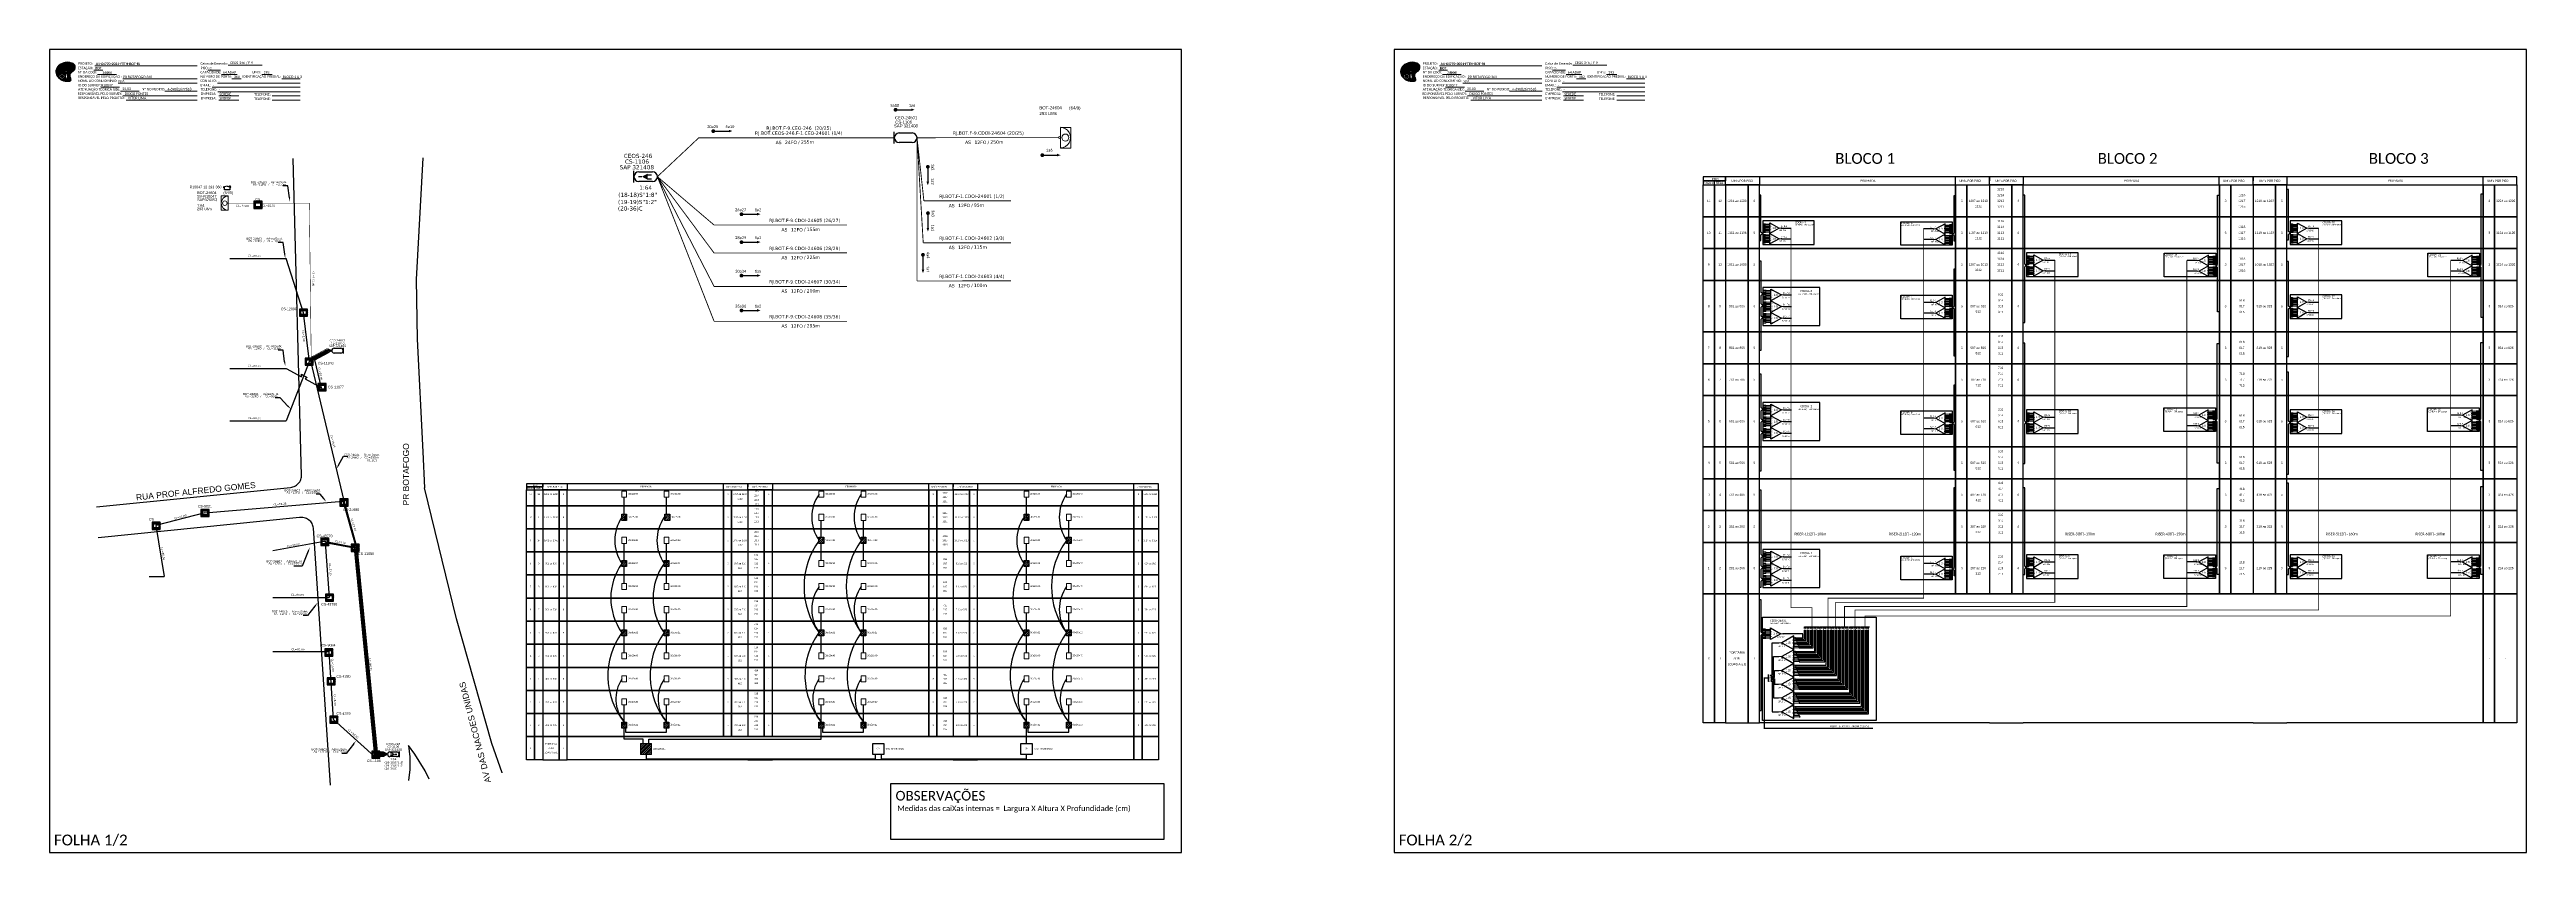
# Model space of a CAD drawing. Extents: x -89 to 1745, y 705 to 1299.
import ezdxf
from ezdxf import colors
from ezdxf.entities.mleader import LeaderData, LeaderLine
from ezdxf.enums import TextEntityAlignment as Align
from ezdxf.math import Vec2, Vec3

# ---------------------------------------------------------------- set-up
doc = ezdxf.new("R2010")
doc.units = 0
for name, color, linetype in [('10.1-Caixas Subterrâneas', 5, 'Continuous'), ('20.4-CEOS', 1, 'Continuous'), ('20.5-CEO', 1, 'Continuous'), ('30.4-Selo', 7, 'Continuous'), ('CAP a instalar', 1, 'Continuous'), ('celulas gpon', 7, 'Continuous'), ('label_cabos', 7, 'Continuous'), ('Legenda', 1, 'Continuous'), ('QUADRA', 7, 'Continuous'), ('SETA', 7, 'Continuous'), ('surveys', 7, 'Continuous'), ('surveys legendas', 7, 'Continuous')]:
    doc.layers.add(name, color=color, linetype=linetype)
for name, color, linetype, lineweight in [("20.0-LEGENDA DOS CDO'S", 1, 'Continuous', 0), ('20.1-CDO_INTERIOR', 1, 'Continuous', 0), ('20.2-CDO_POSTE', 1, 'Continuous', 5), ('40.1-ETIQUETAS', 1, 'Continuous', 20), ('Segmento Logradouro Texto', 7, 'Continuous', 0)]:
    doc.layers.add(name, color=color, linetype=linetype, lineweight=lineweight)
doc.layers.add('EXTRA', color=50, linetype='Continuous', plot=False)
doc.styles.add('ARIAL', font='arial.ttf')
doc.styles.add('DIGICADE', font='arial.ttf')
doc.styles.add('siredit', font='verdana.ttf')
doc.styles.get("Standard").update_dxf_attribs({"font": 'arial.ttf'})
doc.styles.add('WMF-Calibri0', font='calibri.ttf')
doc.styles.add('WMF-Calibri1', font='calibrib.ttf')
doc.linetypes.add('FENCELINE1', pattern='A,0.25,-0.1,[133,ltypeshp.shx,S=0.1,R=0,X=-0.1,Y=0],-0.1,1', length=1.45)

# ---------------------------------------------------------------- blocks, each defined once
blk = doc.blocks.new('OI')
h = blk.add_hatch(color=40)
edge = h.paths.add_edge_path()
edge.add_spline(control_points=[(4.4, -0.7), (3.9, -1), (3.3, -1.5), (2.8, -2.6), (2.9, -3.5), (3.1, -4.3), (3.3, -4.9), (3.4, -5.4), (3.4, -5.9), (3.2, -6.4), (2.5, -6.6), (1.7, -6.6), (0.6, -6.7), (-0.6, -6.4), (-1.6, -6.1), (-2.8, -5.6), (-3.9, -4.8), (-4.9, -3.7), (-5.3, -2.6), (-5.6, -1.9), (-5.8, -1), (-5.7, 0.5), (-5.1, 2), (-4.1, 3), (-3.3, 3.6), (-2.4, 4.2), (-1.4, 4.4), (-0.6, 4.7), (0.8, 4.9), (2.2, 5), (3.8, 4.6), (4.7, 4.2), (5.4, 3.7), (5.8, 3), (6, 2.2), (6, 1.5), (5.7, 0.6), (5.3, 0.1), (4.9, -0.4), (4.5, -0.6), (4.4, -0.7)], knot_values=[0, 0, 0, 0, 1.60434, 2.417191, 3.427595, 4.282808, 4.776746, 5.304182, 5.888771, 6.258406, 6.858137, 7.79129, 8.986195, 10.124242, 11.187857, 12.242908, 13.953784, 15.414161, 16.515391, 17.349188, 17.675853, 19.552021, 21.515531, 22.568638, 23.63245, 24.621084, 25.782718, 26.745347, 27.142653, 29.870543, 31.004649, 31.921532, 32.709589, 33.801391, 34.042471, 35.192333, 35.971461, 36.628871, 37.254359, 37.836911, 37.836911, 37.836911, 37.836911], degree=3, periodic=0)
h.paths.add_polyline_path([(1.1, -0.9, -1), (0, -0.9, -1)], flags=16)
edge = h.paths.add_edge_path(flags=16)
edge.add_ellipse((0.6, -3.6), major_axis=(-0.02, 1.71), ratio=0.361305, start_angle=0, end_angle=360)
h.paths.add_polyline_path([(-0.4, -3.6, -1), (-3.8, -3.6, -1)], flags=16)
edge = h.paths.add_edge_path(flags=0)
edge.add_ellipse((-2.1, -3.6), major_axis=(0, 0.885), ratio=0.758294, start_angle=0, end_angle=360)
at = {"color": 40}
for centre, radius in [((-2.1, -3.6), 1.72), ((0.5, -0.9), 0.587)]:
    blk.add_circle(centre, radius, dxfattribs=at)
blk.add_ellipse((-2.1, -3.6), major_axis=(0, 0.885), ratio=0.758294, start_param=-3.141592653589792, end_param=3.141592653589792, dxfattribs=at)
blk.add_ellipse((0.6, -3.6), major_axis=(-0.02, 1.71), ratio=0.361305, dxfattribs=at)
at = {"color": 40, "start_tangent": (-0.800898, -0.598801), "end_tangent": (-0.800898, -0.598801)}
blk.add_spline([(4.4, -0.7), (3.2, -1.8), (2.9, -2.5), (2.9, -3.5), (3.1, -4.4), (3.3, -4.8), (3.4, -5.4), (3.4, -6), (3.2, -6.3), (2.7, -6.5), (1.7, -6.6), (0.5, -6.6), (-0.6, -6.4), (-1.6, -6.1), (-2.6, -5.7), (-3.9, -4.7), (-4.9, -3.6), (-5.4, -2.6), (-5.6, -1.8), (-5.7, -1.5), (-5.6, 0.4), (-4.8, 2.2), (-4.1, 3), (-3.3, 3.6), (-2.4, 4.1), (-1.3, 4.5), (-0.4, 4.7), (0, 4.8), (2.7, 4.8), (3.8, 4.5), (4.7, 4.2), (5.3, 3.7), (5.9, 2.7), (5.9, 2.5), (5.9, 1.3), (5.7, 0.6), (5.3, 0.1), (4.8, -0.4), (4.4, -0.7)], degree=3, dxfattribs=at)
blk = doc.blocks.new('CARIMBO')
at = {"color": 7, "lineweight": 0}
for points in [[(35.7, -16.8), (111.6, -16.8)], [(134.5, -16.3), (159.6, -16.3)], [(35.1, -20.1), (41.7, -20.1)], [(37.8, -23.1), (51.8, -23.1)], [(40.1, -32.5), (54.1, -32.5)], [(53, -29.5), (111.6, -29.5)], [(54.7, -35.5), (68.6, -35.5)], [(56.4, -26.4), (111.6, -26.4)], [(119.4, -20), (128.9, -20)], [(122.6, -32.7), (187.8, -32.7)], [(126.6, -29.5), (187.8, -29.5)], [(126.8, -36), (187.8, -36)], [(129.5, -23.1), (141.1, -23.1)], [(137.1, -26.4), (144, -26.4)], [(159.4, -23.1), (167.1, -23.1)], [(174.2, -26.4), (187.8, -26.4)], [(56.4, -39.1), (111.6, -39.1)], [(58.9, -42.3), (111.6, -42.3)], [(127.5, -39.1), (142.3, -39.1)], [(127.5, -42.3), (142.3, -42.3)], [(167.1, -39.1), (187.8, -39.1)], [(167.1, -42.3), (187.8, -42.3)]]:
    blk.add_lwpolyline(points, dxfattribs=at)
at = {"color": 7, "xscale": 1.213923925163967, "yscale": 1.213923925163967, "zscale": 1.213923925163967, "rotation": 0.1532896023949059}
blk.add_blockref('OI', (13.9, -20.2), dxfattribs=at)
at = {"color": 7, "lineweight": 0, "style": 'WMF-Calibri0'}
for s, height, p in [('PROJETO:', 1.79, (23.3, -16)), ('ESTAÇÃO:', 1.79, (23.3, -19.3)), ('Caixa de Emenda:', 1.793, (114, -16)), ('PISO:', 1.79, (114.1, -19.3)), ('RESPONSÁVEL PELO SURVEY:', 1.793, (23, -38.3)), ('ATENUAÇÃO TEÓRICA (dB):', 1.793, (23.3, -35.1)), ('Nº DA CDOI:', 1.793, (23.3, -22.4)), ('ENDEREÇO DA EDIFICAÇÃO :', 1.793, (23.3, -25.6)), ('NOME DO CONDOMÍNIO:', 1.793, (23.3, -28.7)), ('ID DO SURVEY:', 1.793, (23.3, -32)), ('CAPACIDADE:', 1.793, (113.9, -22.4)), ('CONTATO:', 1.79, (113.9, -28.7)), ('NÚMERO DE PORTA:', 1.793, (113.9, -25.6)), ('EMAIL:', 1.79, (113.9, -32)), ('TELEFONE:', 1.79, (114.1, -35.1)), ('EMPRESA:', 1.79, (114.1, -38.3)), ('IDENTIFICAÇÃO PREDIAL:', 1.793, (145, -25.6)), ("UM's:", 1.79, (152.2, -22.4)), ('RESPONSÁVEL PELO PROJETO:', 1.793, (23.3, -41.4)), ('EMPRESA:', 1.79, (114.1, -41.6)), ('TELEFONE:', 1.79, (153.7, -38.8)), ('TELEFONE:', 1.79, (153.7, -42.1))]:
    blk.add_text(s, height=height, dxfattribs=at).set_placement(p)
at = {"color": 7, "lineweight": 0, "flags": 8}
for tag, p, style in [('EST', (35.9, -19.4), 'WMF-Calibri1'), ('PROJ', (36.5, -16.1), 'WMF-Calibri1'), ('PISO_PTR', (120.8, -19.4), 'WMF-Calibri0'), ('CEOS-XX', (135.9, -15.5), 'WMF-Calibri0'), ('_ID_', (40.4, -31.9), 'WMF-Calibri0'), ('NOME_DO_COND.', (53.2, -29), 'WMF-Calibri0'), ('O_POTEN', (56.1, -34.7), 'WMF-Calibri0'), ('LOGRADOURO', (56.6, -25.9), 'WMF-Calibri0'), ('RES_SURVEY', (57.8, -38.2), 'WMF-Calibri0'), ('EMAIL', (123.3, -32.1), 'WMF-Calibri0'), ('NOME_DO_CONTATO', (127.3, -28.9), 'WMF-Calibri0'), ('TELEFONE', (127.5, -35.4), 'WMF-Calibri0'), ('EMP_RESP_SURVEY', (128.2, -38.5), 'WMF-Calibri0'), ('CAPAC.', (130.7, -22.5), 'WMF-Calibri0'), ('N°', (138.8, -25.8), 'WMF-Calibri0'), ("UC'S", (160.8, -22.5), 'WMF-Calibri0'), ('CONT_RESP_SURVEY', (167.8, -38.5), 'WMF-Calibri0'), ('N°PREDIO', (174.9, -25.8), 'WMF-Calibri0'), ('RES_PROJ', (60.3, -41.5), 'WMF-Calibri0'), ('EMP_RESP_PROJ', (128.2, -41.7), 'WMF-Calibri0'), ('CONT_RESP_PROJ', (167.8, -41.7), 'WMF-Calibri0')]:
    blk.add_attdef(tag, p, '', height=1.79, dxfattribs=dict(at, style=style))
at = {"color": 7, "lineweight": 0, "style": 'WMF-Calibri1', "flags": 8}
blk.add_attdef("N° CDO'S", text='', height=1.79, dxfattribs=at).set_placement((44.8, -22.7), align=Align.CENTER)
blk = doc.blocks.new('SURVEY_SURVEY')
for p, q in [((0, 0.0000152), (-0.0000151, 0.0000108)), ((-0.0000151, 0.0000108), (-0.0000104, 0.0000108)), ((-0.0000103, 0), (-0.0000103, 0.0000108)), ((0.0000103, 0), (-0.0000103, 0)), ((0, 0.0000152), (0.0000151, 0.0000108)), ((0.0000101, 0.0000159), (0.0000117, 0.0000159)), ((0.0000101, 0.0000123), (0.0000101, 0.0000159)), ((0.0000151, 0.0000108), (0.0000103, 0.0000108)), ((0.0000103, 0.0000108), (0.0000103, 0)), ((0.0000117, 0.0000159), (0.0000117, 0.0000119))]:
    blk.add_line(p, q)
blk = doc.blocks.new('*X59')
at = {"color": 0, "linetype": 'Continuous'}
for p, q in [((-1.25, 0.34099), (-0.49099, 1.1)), ((-1.25, 0.517767), (-0.667767, 1.1)), ((-1.25, 0.694544), (-0.844544, 1.1)), ((-1.25, 0.87132), (-1.02132, 1.1)), ((-1.25, 1.048097), (-1.198097, 1.1)), ((-1.25, 0.164214), (-0.8035, 0.610714)), ((-1.25, -0.012563), (-0.8035, 0.433937)), ((-1.25, -0.18934), (-0.8035, 0.25716)), ((-1.25, -0.366117), (-0.8035, 0.080383)), ((-0.789214, 0.625), (-0.314214, 1.1)), ((-0.612437, 0.625), (-0.137437, 1.1)), ((-0.43566, 0.625), (0.03934, 1.1)), ((-0.258883, 0.625), (0.216117, 1.1)), ((-0.082107, 0.625), (0.392893, 1.1)), ((0.09467, 0.625), (0.56967, 1.1)), ((0.271447, 0.625), (0.746447, 1.1)), ((0.448223, 0.625), (0.923223, 1.1)), ((0.625, 0.625), (1.1, 1.1)), ((0.801777, 0.625), (1.25, 1.073223)), ((0.8035, 0.449947), (1.25, 0.896447)), ((0.8035, 0.27317), (1.25, 0.71967)), ((0.8035, 0.096393), (1.25, 0.542893)), ((0.8035, -0.080383), (1.25, 0.366117)), ((0.8035, -0.25716), (1.25, 0.18934)), ((0.8035, -0.433937), (1.25, 0.012563)), ((-1.25, -0.542893), (-0.8035, -0.096393)), ((-1.25, -0.71967), (-0.8035, -0.27317)), ((-1.25, -0.896447), (-0.8035, -0.449947)), ((-1.25, -1.073223), (-0.801777, -0.625)), ((-1.1, -1.1), (-0.625, -0.625)), ((-0.923223, -1.1), (-0.448223, -0.625)), ((-0.746447, -1.1), (-0.271447, -0.625)), ((-0.56967, -1.1), (-0.09467, -0.625)), ((-0.392893, -1.1), (0.082107, -0.625)), ((-0.216117, -1.1), (0.258883, -0.625)), ((-0.03934, -1.1), (0.43566, -0.625)), ((0.137437, -1.1), (0.612437, -0.625)), ((0.314214, -1.1), (0.789214, -0.625)), ((0.49099, -1.1), (1.25, -0.34099)), ((0.667767, -1.1), (1.25, -0.517767)), ((0.8035, -0.610714), (1.25, -0.164214)), ((0.844544, -1.1), (1.25, -0.694544)), ((1.02132, -1.1), (1.25, -0.87132)), ((1.198097, -1.1), (1.25, -1.048097))]:
    blk.add_line(p, q, dxfattribs=at)
blk = doc.blocks.new('MANHOLE_MQ')
at = {"color": 0, "linetype": 'Continuous'}
for p, q in [((0.0000062, 0.0000057), (-0.0000063, 0.0000057)), ((-0.0000063, 0.0000057), (-0.0000063, -0.0000053)), ((-0.000004, 0.0000033), (0.000004, 0.0000033)), ((-0.000004, -0.0000029), (-0.000004, 0.0000033)), ((0.000004, 0.0000033), (0.000004, -0.0000029)), ((0.0000062, -0.0000053), (0.0000062, 0.0000057)), ((-0.0000063, -0.0000053), (0.0000062, -0.0000053)), ((0.000004, -0.0000029), (-0.000004, -0.0000029)), ((0.000004, -0.0000029), (0.000004, -0.0000029))]:
    blk.add_line(p, q, dxfattribs=at)
at = {"color": 0, "linetype": 'Continuous', "xscale": 5e-06, "yscale": 5e-06, "zscale": 1e-05}
blk.add_blockref('*X59', (0, 0.0000002), dxfattribs=at)
blk = doc.blocks.new('Inst CB DT OCUP CFOA-SM-AS-80-TS-24')
at = {"layer": 'label_cabos', "color": 0, "style": 'siredit'}
for tag, flags, p in [('ID_ATIVIDADE', 3, (1.3, 2.7)), ('FATOR', 1, (11.6, 2.6))]:
    blk.add_attdef(tag, text='', height=1, rotation=359.69, dxfattribs=dict(at, flags=flags)).set_placement(p, align=Align.MIDDLE_CENTER)
for tag, p in [('DESTINO_CABO', (3.1, 1.3)), ('TIPO_CABO', (1.8, 0)), ('CABO', (4.7, -0.1)), ('/', (7.7, -0.1)), ('LANCE', (10.9, 0)), ('TIPO_CABO', (13.1, 1.2)), ('UND', (16, 0)), ('FID', (13.1, -1.4))]:
    blk.add_attdef(tag, text='', height=1, rotation=359.69, dxfattribs=at).set_placement(p, align=Align.MIDDLE_CENTER)
blk.add_attdef('QTDE', (12.4, -0.5), '', height=1, rotation=359.69, dxfattribs=at)
blk = doc.blocks.new('LEGENDA DOS CABOS')
at = {"layer": 'EXTRA', "color": 0, "style": 'siredit'}
for tag, p in [('ID', (4.6, 1)), ('XX', (9, 1))]:
    blk.add_attdef(tag, text='', height=0.48, rotation=359.69, dxfattribs=at).set_placement(p, align=Align.MIDDLE_CENTER)
at = {"layer": 'Legenda', "color": 0, "style": 'siredit'}
for tag, p in [('TIPO_CABO', (1.3, 0)), ('CABO', (4.7, -0.1)), ('/', (6.8, -0.1)), ('METROS', (10, -0.1))]:
    blk.add_attdef(tag, text='', height=0.8, rotation=359.69, dxfattribs=at).set_placement(p, align=Align.MIDDLE_CENTER)
blk = doc.blocks.new('*U89')
at = {"layer": '20.4-CEOS', "color": 7, "style": 'siredit'}
for tag, p in [('FIBRAS_SPLITTER', (0, 0)), ('FIBRAS_TOP_C', (0, -4.1)), ('RESERVA_FINAIS', (0, -5.5))]:
    blk.add_attdef(tag, p, '', height=1.01, dxfattribs=at)
for tag, p, flags in [('ID_ATIVIDADE', (0, -6.8), 3), ('FATOR', (0, -8.1), 1), ('QTDE', (0, -9.4), 1), ('FID', (0, -10.7), 1)]:
    blk.add_attdef(tag, p, '', height=1.01, dxfattribs=dict(at, flags=flags))
blk = doc.blocks.new('*U86')
at = {"layer": '20.4-CEOS', "color": 7, "style": 'siredit'}
blk.add_attdef('FIBRAS_SPLITTER', (0, 0), '', height=1.01, dxfattribs=at)
for tag, p, flags in [('ID_ATIVIDADE', (0, -1.5), 3), ('FATOR', (0, -2.8), 3), ('QTDE', (0, -4.1), 1), ('FID', (0, -5.4), 1)]:
    blk.add_attdef(tag, p, '', height=1.01, dxfattribs=dict(at, flags=flags))
blk = doc.blocks.new('ETIQUETA_RS5F')
at = {"layer": '40.1-ETIQUETAS', "color": 0, "style": 'siredit'}
blk.add_text('/', height=1.5, dxfattribs=at).set_placement((1.6, -2), align=Align.MIDDLE_RIGHT)
for tag, p in [('ETIQUETA_R_SECUNDARIA', (1.2, 2.1)), ('ETIQUETA_R_PRIMARIA', (1.2, 4.1)), ('F_ATIVAS/F_MORTAS', (1.1, -4.2))]:
    blk.add_attdef(tag, text='', height=1.5, dxfattribs=at).set_placement(p, align=Align.MIDDLE_CENTER)
for tag, p in [('TIPO_CABO', (-6.6, -2.1)), ('CAP_CABO', (0.4, -2.1))]:
    blk.add_attdef(tag, text='', height=1.5, dxfattribs=at).set_placement(p, align=Align.MIDDLE_RIGHT)
for tag, p in [('FUSÃO_1', (0.8, -8.4)), ('FUSÃO_2', (0.8, -10.6)), ('FUSÃO_3', (0.8, -12.9)), ('FUSÃO_4', (0.8, -15.1)), ('FUSÃO_5', (0.8, -17.2))]:
    blk.add_attdef(tag, text='', height=1.5, dxfattribs=at).set_placement(p, align=Align.CENTER)
blk.add_attdef('METROS', text='', height=1.5, dxfattribs=at).set_placement((2.1, -2), align=Align.MIDDLE_LEFT)
blk = doc.blocks.new('CDOE-TEXTO PADRÃO')
at = {"layer": "20.0-LEGENDA DOS CDO'S", "color": 0, "style": 'ARIAL'}
for tag, p in [('CDO_N', (0.5, 7.4)), ('CORDOALHA', (0.5, 4.3)), ('SAP', (0.5, 1.7)), ('SPLITER_1', (0.6, -0.9)), ('SPLITER_2', (0.6, -3.5)), ('(XX-XX_F)S', (0.5, -8.3)), ('(XX-XX_L)S', (0.5, -10.8)), ('UMS', (0.5, -13.1))]:
    blk.add_attdef(tag, p, '', height=1.7, rotation=0.118, dxfattribs=at)
blk.add_attdef('FIBRAS_UTILIZADAS', text='', height=1.7, rotation=0.118, dxfattribs=at).set_placement((19.8, 7.4), align=Align.CENTER)
blk = doc.blocks.new('CEOS_RP_CT_DRT')
at = {"layer": '20.4-CEOS', "color": 0}
for p, q in [((-4.54, 1.19), (-1.19, 1.19)), ((-1.19, -1.19), (-4.54, -1.19))]:
    blk.add_line(p, q, dxfattribs=at)
for points in [[(-5.73, -1.43), (-5.73, 1.44)], [(-3.79, 0), (-4.59, 0)], [(-2.47, 0.48), (-1.45, 0.48)], [(-2.47, -0.52), (-1.45, -0.52)]]:
    blk.add_lwpolyline(points, dxfattribs=at)
blk.add_lwpolyline([(-3.79, 0, 0, 1.47, 0), (-2.41, 0, 1.47, 1.47, 0)], format="xyseb", dxfattribs=at)
for centre, start, end in [((-4.54, 0), 90, 270), ((-1.19, 0), 270, 90)]:
    blk.add_arc(centre, 1.19, start, end, dxfattribs=at)
at = {"layer": '20.4-CEOS', "color": 7, "style": 'siredit'}
for tag, p in [('Nº_DA_CEOS', (-2.86, 5.6)), ('LOCAL', (-2.86, 4.24)), ('SAP', (-2.86, 2.78)), ('RACIO_SPLITAGEM', (-2.86, -1.88)), ('FIBRAS_SPLITTER', (-2.86, -3.58)), ('FIBRAS_TOP_C', (-2.86, -5.08)), ('RESERVA_FINAIS', (-2.86, -6.39))]:
    blk.add_attdef(tag, text='', height=1.01, dxfattribs=at).set_placement(p, align=Align.TOP_CENTER)
blk = doc.blocks.new('SPLT_1-8_DIV_DIR')
h = blk.add_hatch(color=3)
h.dxf.hatch_style = 1
edge = h.paths.add_edge_path()
edge.add_arc((12.8, 4), 0.242, 0, 360)
h = blk.add_hatch(color=3)
h.dxf.hatch_style = 1
edge = h.paths.add_edge_path()
edge.add_arc((13.3, 2.9), 0.242, 0, 360)
h = blk.add_hatch(color=3)
h.dxf.hatch_style = 1
edge = h.paths.add_edge_path()
edge.add_arc((13.8, 1.7), 0.242, 0, 360)
h = blk.add_hatch(color=3)
h.dxf.hatch_style = 1
edge = h.paths.add_edge_path()
edge.add_arc((14.3, 0.6), 0.242, 0, 360)
h = blk.add_hatch(color=3)
h.dxf.hatch_style = 1
edge = h.paths.add_edge_path()
edge.add_arc((14.8, -0.6), 0.242, 0, 360)
h = blk.add_hatch(color=3)
h.dxf.hatch_style = 1
edge = h.paths.add_edge_path()
edge.add_arc((15.3, -1.7), 0.242, 0, 360)
h = blk.add_hatch(color=3)
h.dxf.hatch_style = 1
edge = h.paths.add_edge_path()
edge.add_arc((15.8, -2.9), 0.242, 0, 360)
h = blk.add_hatch(color=3)
h.dxf.hatch_style = 1
edge = h.paths.add_edge_path()
edge.add_arc((16.3, -4), 0.242, 0, 360)
at = {"color": 1, "lineweight": 0}
blk.add_lwpolyline([(2.2, 0), (0, 0)], dxfattribs=at)
at = {"color": 1}
blk.add_lwpolyline([(11.9, 5.4), (2.2, 0), (11.9, -5.4), (11.9, 5.4)], dxfattribs=at)
at = {"color": 7, "lineweight": 0}
for points in [[(12.8, 4), (11.9, 4)], [(11.9, 2.9), (13.3, 2.9)], [(11.9, 1.7), (13.8, 1.7)], [(11.9, 0.6), (14.3, 0.6)], [(11.9, -0.6), (14.8, -0.6)], [(11.9, -1.7), (15.3, -1.7)], [(11.9, -2.9), (15.8, -2.9)], [(11.9, -4), (16.3, -4)]]:
    blk.add_lwpolyline(points, dxfattribs=at)
at = {"color": 3}
for centre in [(12.8, 4), (13.3, 2.9), (13.8, 1.7), (14.3, 0.6), (14.8, -0.6), (15.3, -1.7), (15.8, -2.9), (16.3, -4)]:
    blk.add_circle(centre, 0.242, dxfattribs=at)
at = {"color": 1, "style": 'ARIAL'}
for s, height, p in [('1:8', 2, (5.3, -0.9)), ('S1', 0.75, (10.5, 3.8)), ('S2', 0.75, (10.5, 2.6)), ('S3', 0.75, (10.5, 1.4)), ('S4', 0.75, (10.5, 0.2)), ('S5', 0.75, (10.5, -1)), ('S6', 0.75, (10.5, -2.1)), ('S7', 0.75, (10.5, -3.2)), ('S8', 0.75, (10.5, -4.4))]:
    blk.add_text(s, height=height, dxfattribs=at).set_placement(p)

msp = doc.modelspace()

# ---------------------------------------------------------------- hatches: boundary and pattern name
h = msp.add_hatch(color=3)
h.dxf.hatch_style = 1
edge = h.paths.add_edge_path()
edge.add_arc((1193.5, 1166.9), 0.185, 0, 360)
h = msp.add_hatch(color=3)
h.dxf.hatch_style = 1
edge = h.paths.add_edge_path()
edge.add_arc((1193.5, 1159.1), 0.185, 0, 360)
h = msp.add_hatch(color=3)
h.dxf.hatch_style = 1
edge = h.paths.add_edge_path()
edge.add_arc((1306.1, 1166.3), 0.185, 0, 360)
h = msp.add_hatch(color=3)
h.dxf.hatch_style = 1
edge = h.paths.add_edge_path()
edge.add_arc((1306.1, 1158.5), 0.185, 0, 360)
h = msp.add_hatch(color=3)
h.dxf.hatch_style = 1
edge = h.paths.add_edge_path()
edge.add_arc((1584.2, 1166.8), 0.185, 0, 360)
h = msp.add_hatch(color=3)
h.dxf.hatch_style = 1
edge = h.paths.add_edge_path()
edge.add_arc((1584.2, 1159), 0.185, 0, 360)
h = msp.add_hatch(color=3)
h.dxf.hatch_style = 1
edge = h.paths.add_edge_path()
edge.add_arc((1388.8, 1143.3), 0.185, 0, 360)
h = msp.add_hatch(color=3)
h.dxf.hatch_style = 1
edge = h.paths.add_edge_path()
edge.add_arc((1501.2, 1143), 0.185, 0, 360)
h = msp.add_hatch(color=3)
h.dxf.hatch_style = 1
edge = h.paths.add_edge_path()
edge.add_arc((1696.6, 1143), 0.185, 0, 360)
h = msp.add_hatch(color=3)
h.dxf.hatch_style = 1
edge = h.paths.add_edge_path()
edge.add_arc((1388.8, 1135.4), 0.185, 0, 360)
h = msp.add_hatch(color=3)
h.dxf.hatch_style = 1
edge = h.paths.add_edge_path()
edge.add_arc((1501.2, 1135.1), 0.185, 0, 360)
h = msp.add_hatch(color=3)
h.dxf.hatch_style = 1
edge = h.paths.add_edge_path()
edge.add_arc((1696.6, 1135.1), 0.185, 0, 360)
h = msp.add_hatch(color=3)
h.dxf.hatch_style = 1
edge = h.paths.add_edge_path()
edge.add_arc((1195.1, 1117.5), 0.203, 0, 360)
h = msp.add_hatch(color=3)
h.dxf.hatch_style = 1
edge = h.paths.add_edge_path()
edge.add_arc((1195.1, 1108.9), 0.203, 0, 360)
h = msp.add_hatch(color=3)
h.dxf.hatch_style = 1
edge = h.paths.add_edge_path()
edge.add_arc((1306.1, 1111.9), 0.185, 0, 360)
h = msp.add_hatch(color=3)
h.dxf.hatch_style = 1
edge = h.paths.add_edge_path()
edge.add_arc((1306.1, 1104.1), 0.185, 0, 360)
h = msp.add_hatch(color=3)
h.dxf.hatch_style = 1
edge = h.paths.add_edge_path()
edge.add_arc((1584.2, 1112.2), 0.185, 0, 360)
h = msp.add_hatch(color=3)
h.dxf.hatch_style = 1
edge = h.paths.add_edge_path()
edge.add_arc((1584.2, 1104.4), 0.185, 0, 360)
h = msp.add_hatch(color=3)
h.dxf.hatch_style = 1
edge = h.paths.add_edge_path()
edge.add_arc((1195.1, 1100.3), 0.203, 0, 360)
h = msp.add_hatch(color=3)
h.dxf.hatch_style = 1
edge = h.paths.add_edge_path()
edge.add_arc((1195.1, 1100.3), 0.203, 0, 360)
h = msp.add_hatch(color=3)
h.dxf.hatch_style = 1
edge = h.paths.add_edge_path()
edge.add_arc((1195.1, 1032.4), 0.203, 0, 360)
h = msp.add_hatch(color=3)
h.dxf.hatch_style = 1
edge = h.paths.add_edge_path()
edge.add_arc((1501.1, 1028.6), 0.185, 0, 360)
h = msp.add_hatch(color=3)
h.dxf.hatch_style = 1
edge = h.paths.add_edge_path()
edge.add_arc((1696.4, 1028.6), 0.185, 0, 360)
h = msp.add_hatch(color=3)
h.dxf.hatch_style = 1
edge = h.paths.add_edge_path()
edge.add_arc((1195.1, 1023.8), 0.203, 0, 360)
h = msp.add_hatch(color=3)
h.dxf.hatch_style = 1
edge = h.paths.add_edge_path()
edge.add_arc((1195.1, 1015.1), 0.203, 0, 360)
h = msp.add_hatch(color=3)
h.dxf.hatch_style = 1
edge = h.paths.add_edge_path()
edge.add_arc((1195.1, 1015.1), 0.203, 0, 360)
h = msp.add_hatch(color=3)
h.dxf.hatch_style = 1
edge = h.paths.add_edge_path()
edge.add_arc((1306.1, 1026.4), 0.185, 0, 360)
h = msp.add_hatch(color=3)
h.dxf.hatch_style = 1
edge = h.paths.add_edge_path()
edge.add_arc((1306.1, 1018.5), 0.185, 0, 360)
h = msp.add_hatch(color=3)
h.dxf.hatch_style = 1
edge = h.paths.add_edge_path()
edge.add_arc((1388.8, 1027.1), 0.185, 0, 360)
h = msp.add_hatch(color=3)
h.dxf.hatch_style = 1
edge = h.paths.add_edge_path()
edge.add_arc((1388.8, 1019.2), 0.185, 0, 360)
h = msp.add_hatch(color=3)
h.dxf.hatch_style = 1
edge = h.paths.add_edge_path()
edge.add_arc((1501.1, 1020.7), 0.185, 0, 360)
h = msp.add_hatch(color=3)
h.dxf.hatch_style = 1
edge = h.paths.add_edge_path()
edge.add_arc((1584.2, 1027.1), 0.185, 0, 360)
h = msp.add_hatch(color=3)
h.dxf.hatch_style = 1
edge = h.paths.add_edge_path()
edge.add_arc((1584.2, 1019.2), 0.185, 0, 360)
h = msp.add_hatch(color=3)
h.dxf.hatch_style = 1
edge = h.paths.add_edge_path()
edge.add_arc((1696.4, 1020.7), 0.185, 0, 360)
h = msp.add_hatch()
h.set_pattern_fill('ANSI31', color=1, scale=0.3130435)
h.paths.add_polyline_path([(338.1, 869.8), (334.6, 869.8), (334.6, 865.3), (338.1, 865.3)])
h.paths.add_polyline_path([(369.4, 869.8), (365.9, 869.8), (365.9, 865.3), (369.4, 865.3)])
h.paths.add_polyline_path([(369.4, 921.1), (365.9, 921.1), (365.9, 916.6), (369.4, 916.6)])
h.paths.add_polyline_path([(338.1, 921.1), (334.6, 921.1), (334.6, 916.6), (338.1, 916.6)])
h.paths.add_polyline_path([(370, 955.2), (366.5, 955.2), (366.5, 950.7), (370, 950.7)])
h.paths.add_polyline_path([(338.1, 955.2), (334.6, 955.2), (334.6, 950.7), (338.1, 950.7)])
h.paths.add_polyline_path([(484.1, 938.2), (480.6, 938.2), (480.6, 933.7), (484.1, 933.7)])
h.paths.add_polyline_path([(515.4, 938.2), (511.9, 938.2), (511.9, 933.7), (515.4, 933.7)])
h.paths.add_polyline_path([(515.4, 869.8), (511.9, 869.8), (511.9, 865.3), (515.4, 865.3)])
h.paths.add_polyline_path([(484.1, 869.8), (480.6, 869.8), (480.6, 865.3), (484.1, 865.3)])
h.paths.add_polyline_path([(484.1, 801.5), (480.6, 801.5), (480.6, 797), (484.1, 797)])
h.paths.add_polyline_path([(515.4, 801.5), (511.9, 801.5), (511.9, 797), (515.4, 797)])
h.paths.add_polyline_path([(636.1, 801.5), (632.6, 801.5), (632.6, 797), (636.1, 797)])
h.paths.add_polyline_path([(667.4, 801.5), (663.9, 801.5), (663.9, 797), (667.4, 797)])
h.paths.add_polyline_path([(667.4, 869.8), (663.9, 869.8), (663.9, 865.3), (667.4, 865.3)])
h.paths.add_polyline_path([(636.1, 869.8), (632.6, 869.8), (632.6, 865.3), (636.1, 865.3)])
h.paths.add_polyline_path([(636.1, 921.1), (632.6, 921.1), (632.6, 916.6), (636.1, 916.6)])
h.paths.add_polyline_path([(667.4, 938.2), (663.9, 938.2), (663.9, 933.7), (667.4, 933.7)])
h.paths.add_polyline_path([(636.1, 955.2), (632.6, 955.2), (632.6, 950.7), (636.1, 950.7)])
h = msp.add_hatch(color=3)
h.dxf.hatch_style = 1
edge = h.paths.add_edge_path()
edge.add_arc((1195.1, 923.7), 0.203, 0, 360)
h = msp.add_hatch(color=3)
h.dxf.hatch_style = 1
edge = h.paths.add_edge_path()
edge.add_arc((1306.1, 918.8), 0.185, 0, 360)
h = msp.add_hatch(color=3)
h.dxf.hatch_style = 1
edge = h.paths.add_edge_path()
edge.add_arc((1388.8, 919.9), 0.185, 0, 360)
h = msp.add_hatch(color=3)
h.dxf.hatch_style = 1
edge = h.paths.add_edge_path()
edge.add_arc((1501.1, 919.9), 0.185, 0, 360)
h = msp.add_hatch(color=3)
h.dxf.hatch_style = 1
edge = h.paths.add_edge_path()
edge.add_arc((1584.2, 919.9), 0.185, 0, 360)
h = msp.add_hatch(color=3)
h.dxf.hatch_style = 1
edge = h.paths.add_edge_path()
edge.add_arc((1696.4, 919.9), 0.185, 0, 360)
h = msp.add_hatch(color=3)
h.dxf.hatch_style = 1
edge = h.paths.add_edge_path()
edge.add_arc((1195.1, 915.1), 0.203, 0, 360)
h = msp.add_hatch(color=3)
h.dxf.hatch_style = 1
edge = h.paths.add_edge_path()
edge.add_arc((1195.1, 906.4), 0.203, 0, 360)
h = msp.add_hatch(color=3)
h.dxf.hatch_style = 1
edge = h.paths.add_edge_path()
edge.add_arc((1195.1, 906.4), 0.203, 0, 360)
h = msp.add_hatch(color=3)
h.dxf.hatch_style = 1
edge = h.paths.add_edge_path()
edge.add_arc((1306.1, 910.9), 0.185, 0, 360)
h = msp.add_hatch(color=3)
h.dxf.hatch_style = 1
edge = h.paths.add_edge_path()
edge.add_arc((1388.8, 912), 0.185, 0, 360)
h = msp.add_hatch(color=3)
h.dxf.hatch_style = 1
edge = h.paths.add_edge_path()
edge.add_arc((1501.1, 912), 0.185, 0, 360)
h = msp.add_hatch(color=3)
h.dxf.hatch_style = 1
edge = h.paths.add_edge_path()
edge.add_arc((1584.2, 912), 0.185, 0, 360)
h = msp.add_hatch(color=3)
h.dxf.hatch_style = 1
edge = h.paths.add_edge_path()
edge.add_arc((1696.4, 912), 0.185, 0, 360)
h = msp.add_hatch(color=3)
h.dxf.hatch_style = 1
edge = h.paths.add_edge_path()
edge.add_arc((1194.8, 866.8), 0.203, 0, 360)
h = msp.add_hatch(color=3)
h.dxf.hatch_style = 1
edge = h.paths.add_edge_path()
edge.add_arc((1194.8, 866.8), 0.203, 0, 360)
h = msp.add_hatch(color=3)
h.dxf.hatch_style = 1
edge = h.paths.add_edge_path()
edge.add_arc((1191.3, 860.1), 0.295, 0, 360)
h = msp.add_hatch(color=3)
h.dxf.hatch_style = 1
edge = h.paths.add_edge_path()
edge.add_arc((1191.3, 849.9), 0.295, 0, 360)
h = msp.add_hatch(color=3)
h.dxf.hatch_style = 1
edge = h.paths.add_edge_path()
edge.add_arc((1191.3, 839.7), 0.295, 0, 360)
h = msp.add_hatch(color=3)
h.dxf.hatch_style = 1
edge = h.paths.add_edge_path()
edge.add_arc((1191.3, 829.5), 0.295, 0, 360)
h = msp.add_hatch(color=3)
h.dxf.hatch_style = 1
edge = h.paths.add_edge_path()
edge.add_arc((1191.3, 819.3), 0.295, 0, 360)
h = msp.add_hatch(color=3)
h.dxf.hatch_style = 1
edge = h.paths.add_edge_path()
edge.add_arc((1191.3, 809.1), 0.295, 0, 360)
h = msp.add_hatch()
h.set_pattern_fill('ANSI31', color=1, scale=0.3130435)
h.paths.add_polyline_path([(338.1, 801.5), (334.6, 801.5), (334.6, 797), (338.1, 797)])
h.paths.add_polyline_path([(369.4, 801.5), (365.9, 801.5), (365.9, 797), (369.4, 797)])
h = msp.add_hatch()
h.set_pattern_fill('ANSI31', color=1, scale=0.313043)
h.set_pattern_definition([(45, (23.7322, 2159.104), (-0.70280265, 0.70280265), [])])
h.paths.add_polyline_path([(356.6, 777.4), (356.6, 785.7), (348.3, 785.7), (348.3, 777.4)])
h.paths.add_polyline_path([(350.8, 780.9), (354.4, 780.9), (354.4, 782.7), (350.8, 782.7)], flags=24)

# ---------------------------------------------------------------- linework, layer by layer
for points in [[(-89.3, 705), (749.2, 705), (749.2, 1299), (-89.3, 1299), (-89.3, 705)], [(906.7, 705), (1745.3, 705), (1745.3, 1299), (906.7, 1299), (906.7, 705)], [(1143.8, 1198.9), (1143.8, 1201.9)], [(1152.1, 1198.9), (1347.5, 1198.9), (1347.5, 1204.8), (1152.1, 1204.8), (1152.1, 1204.8), (1152.1, 1201.9)], [(1177.4, 1198.9), (1177.4, 1204.8)], [(1322.5, 1198.9), (1322.5, 1204.8)], [(1347.5, 1198.9), (1542.8, 1198.9), (1542.8, 1204.8), (1347.5, 1204.8), (1347.5, 1204.8), (1347.5, 1201.9)], [(1372.7, 1198.9), (1372.7, 1204.8)], [(1517.8, 1198.9), (1517.8, 1204.8)], [(1542.8, 1198.9), (1738.2, 1198.9), (1738.2, 1204.8), (1542.8, 1204.8), (1542.8, 1204.8), (1542.8, 1201.9)], [(1568.1, 1198.9), (1568.1, 1204.8)], [(1713.2, 1198.9), (1713.2, 1204.8)], [(270, 973.4), (270, 975.5)], [(276, 973.4), (428, 973.4), (428, 977.7), (276, 977.7), (276, 977.7), (276, 975.5)], [(294.3, 973.4), (294.3, 977.7)], [(409.9, 973.4), (409.9, 977.7)], [(428, 973.4), (580, 973.4), (580, 977.7), (428, 977.7), (428, 977.7), (428, 975.5)], [(446.3, 973.4), (446.3, 977.7)], [(561.9, 973.4), (561.9, 977.7)], [(580, 973.4), (732, 973.4), (732, 977.7), (580, 977.7), (580, 977.7), (580, 975.5)], [(598.3, 973.4), (598.3, 977.7)], [(713.9, 973.4), (713.9, 977.7)], [(1322.5, 800.8), (1177.1, 800.8), (1177.1, 896.4), (1322.5, 896.4)], [(1322.5, 896.4), (1330.8, 896.4)], [(1330.8, 896.4), (1347.5, 896.4)], [(1364.2, 896.4), (1347.5, 896.4)], [(1372.5, 896.4), (1364.2, 896.4)], [(1372.5, 896.4), (1517.9, 896.4)], [(1517.9, 896.4), (1526.2, 896.4)], [(1526.2, 896.4), (1542.8, 896.4)], [(1559.5, 896.4), (1542.8, 896.4)], [(1567.8, 896.4), (1559.5, 896.4)], [(1567.8, 896.4), (1713.2, 896.4), (1713.2, 800.8), (1567.8, 800.8)], [(1202.7, 852.2), (1202.7, 851.6)], [(1202.7, 842), (1202.7, 841.4)], [(1202.7, 831.8), (1202.7, 831.2)], [(1202.7, 821.6), (1202.7, 821)], [(1202.7, 811.4), (1202.7, 810.8)], [(409.9, 773.6), (294.1, 773.6), (294.1, 790.7), (409.9, 790.7)], [(409.9, 790.7), (415.9, 790.7)], [(415.9, 790.7), (428, 790.7)], [(440.1, 790.7), (428, 790.7)], [(446.1, 790.7), (440.1, 790.7)], [(446.1, 790.7), (561.9, 790.7)], [(561.9, 790.7), (567.9, 790.7)], [(567.9, 790.7), (580, 790.7)], [(592.1, 790.7), (580, 790.7)], [(598.1, 790.7), (592.1, 790.7)], [(598.1, 790.7), (713.9, 790.7), (713.9, 773.6), (598.1, 773.6)], [(1330.8, 800.8), (1322.5, 800.8)], [(1347.5, 800.8), (1330.8, 800.8)], [(1347.5, 800.8), (1364.2, 800.8)], [(1364.2, 800.8), (1372.5, 800.8)], [(1517.9, 800.8), (1372.5, 800.8)], [(1526.2, 800.8), (1517.9, 800.8)], [(1542.8, 800.8), (1526.2, 800.8)], [(1542.8, 800.8), (1559.5, 800.8)], [(1559.5, 800.8), (1567.8, 800.8)], [(415.9, 773.6), (409.9, 773.6)], [(428, 773.6), (415.9, 773.6)], [(428, 773.6), (440.1, 773.6)], [(440.1, 773.6), (446.1, 773.6)], [(561.9, 773.6), (446.1, 773.6)], [(567.9, 773.6), (561.9, 773.6)], [(580, 773.6), (567.9, 773.6)], [(580, 773.6), (592.1, 773.6)], [(592.1, 773.6), (598.1, 773.6)]]:
    msp.add_lwpolyline(points)
at = {"color": 7, "lineweight": 0}
for points in [[(-4, 1268.3), (20.1, 1268.3)], [(992, 1268.3), (1016.2, 1268.3)]]:
    msp.add_lwpolyline(points, dxfattribs=at)
at = {"const_width": 1.4}
for points in [[(536.6, 1254.5, 1), (538, 1254.5, 1)], [(401.6, 1238.7, 1), (403, 1238.7, 1)], [(561.2, 1213, 1), (561.2, 1211.6, 1)], [(645.3, 1220.9, 1), (646.7, 1220.9, 1)], [(422.5, 1177.2, 1), (423.9, 1177.2, 1)], [(561.3, 1178.7, 1), (561.3, 1177.3, 1)], [(422.5, 1156.5, 1), (423.9, 1156.5, 1)], [(557.6, 1147.9, 1), (557.6, 1146.5, 1)], [(422.5, 1131.8, 1), (423.9, 1131.8, 1)], [(422.5, 1106, 1), (423.9, 1106, 1)]]:
    msp.add_lwpolyline(points, format="xyb", close=True, dxfattribs=at)
for points in [[(1135.5, 1201.9), (1152.1, 1201.9), (1152.1, 1204.8), (1135.5, 1204.8)], [(1135.5, 1198.9), (1152.1, 1198.9), (1152.1, 1201.9), (1135.5, 1201.9)], [(1135.5, 1198.9), (1143.8, 1198.9), (1143.8, 1175.3), (1135.5, 1175.3)], [(1143.8, 1198.9), (1152.1, 1198.9), (1152.1, 1175.3), (1143.8, 1175.3)], [(1168.8, 1198.9), (1152.1, 1198.9), (1152.1, 1175.3), (1168.8, 1175.3)], [(1177.1, 1198.9), (1168.8, 1198.9), (1168.8, 1175.3), (1177.1, 1175.3)], [(1177.1, 1198.9), (1322.5, 1198.9), (1322.5, 1175.3), (1177.1, 1175.3)], [(1322.5, 1198.9), (1330.8, 1198.9), (1330.8, 1175.3), (1322.5, 1175.3)], [(1330.8, 1198.9), (1347.5, 1198.9), (1347.5, 1175.3), (1330.8, 1175.3)], [(1364.2, 1198.9), (1347.5, 1198.9), (1347.5, 1175.3), (1364.2, 1175.3)], [(1372.5, 1198.9), (1364.2, 1198.9), (1364.2, 1175.3), (1372.5, 1175.3)], [(1372.5, 1198.9), (1517.9, 1198.9), (1517.9, 1175.3), (1372.5, 1175.3)], [(1517.9, 1198.9), (1526.2, 1198.9), (1526.2, 1175.3), (1517.9, 1175.3)], [(1526.2, 1198.9), (1542.8, 1198.9), (1542.8, 1175.3), (1526.2, 1175.3)], [(1559.5, 1198.9), (1542.8, 1198.9), (1542.8, 1175.3), (1559.5, 1175.3)], [(1567.8, 1198.9), (1559.5, 1198.9), (1559.5, 1175.3), (1567.8, 1175.3)], [(1567.8, 1198.9), (1713.2, 1198.9), (1713.2, 1175.3), (1567.8, 1175.3)], [(1713.2, 1198.9), (1721.5, 1198.9), (1721.5, 1175.3), (1713.2, 1175.3)], [(1721.5, 1198.9), (1738.2, 1198.9), (1738.2, 1175.3), (1721.5, 1175.3)], [(1135.5, 1175.3), (1143.8, 1175.3), (1143.8, 1151.8), (1135.5, 1151.8)], [(1143.8, 1175.3), (1152.1, 1175.3), (1152.1, 1151.8), (1143.8, 1151.8)], [(1168.8, 1175.3), (1152.1, 1175.3), (1152.1, 1151.8), (1168.8, 1151.8)], [(1177.1, 1175.3), (1168.8, 1175.3), (1168.8, 1151.8), (1177.1, 1151.8)], [(1177.1, 1175.3), (1322.5, 1175.3), (1322.5, 1151.8), (1177.1, 1151.8)], [(1322.5, 1175.3), (1330.8, 1175.3), (1330.8, 1151.8), (1322.5, 1151.8)], [(1330.8, 1175.3), (1347.5, 1175.3), (1347.5, 1151.8), (1330.8, 1151.8)], [(1364.2, 1175.3), (1347.5, 1175.3), (1347.5, 1151.8), (1364.2, 1151.8)], [(1372.5, 1175.3), (1364.2, 1175.3), (1364.2, 1151.8), (1372.5, 1151.8)], [(1372.5, 1175.3), (1517.9, 1175.3), (1517.9, 1151.8), (1372.5, 1151.8)], [(1517.9, 1175.3), (1526.2, 1175.3), (1526.2, 1151.8), (1517.9, 1151.8)], [(1526.2, 1175.3), (1542.8, 1175.3), (1542.8, 1151.8), (1526.2, 1151.8)], [(1559.5, 1175.3), (1542.8, 1175.3), (1542.8, 1151.8), (1559.5, 1151.8)], [(1567.8, 1175.3), (1559.5, 1175.3), (1559.5, 1151.8), (1567.8, 1151.8)], [(1567.8, 1175.3), (1713.2, 1175.3), (1713.2, 1151.8), (1567.8, 1151.8)], [(1713.2, 1175.3), (1721.5, 1175.3), (1721.5, 1151.8), (1713.2, 1151.8)], [(1721.5, 1175.3), (1738.2, 1175.3), (1738.2, 1151.8), (1721.5, 1151.8)], [(1135.5, 1151.8), (1143.8, 1151.8), (1143.8, 1128.2), (1135.5, 1128.2)], [(1143.8, 1151.8), (1152.1, 1151.8), (1152.1, 1128.2), (1143.8, 1128.2)], [(1168.8, 1151.8), (1152.1, 1151.8), (1152.1, 1128.2), (1168.8, 1128.2)], [(1177.1, 1151.8), (1168.8, 1151.8), (1168.8, 1128.2), (1177.1, 1128.2)], [(1177.1, 1151.8), (1322.5, 1151.8), (1322.5, 1128.2), (1177.1, 1128.2)], [(1322.5, 1151.8), (1330.8, 1151.8), (1330.8, 1128.2), (1322.5, 1128.2)], [(1330.8, 1151.8), (1347.5, 1151.8), (1347.5, 1128.2), (1330.8, 1128.2)], [(1364.2, 1151.8), (1347.5, 1151.8), (1347.5, 1128.2), (1364.2, 1128.2)], [(1372.5, 1151.8), (1364.2, 1151.8), (1364.2, 1128.2), (1372.5, 1128.2)], [(1372.5, 1151.8), (1517.9, 1151.8), (1517.9, 1128.2), (1372.5, 1128.2)], [(1517.9, 1151.8), (1526.2, 1151.8), (1526.2, 1128.2), (1517.9, 1128.2)], [(1526.2, 1151.8), (1542.8, 1151.8), (1542.8, 1128.2), (1526.2, 1128.2)], [(1559.5, 1151.8), (1542.8, 1151.8), (1542.8, 1128.2), (1559.5, 1128.2)], [(1567.8, 1151.8), (1559.5, 1151.8), (1559.5, 1128.2), (1567.8, 1128.2)], [(1567.8, 1151.8), (1713.2, 1151.8), (1713.2, 1128.2), (1567.8, 1128.2)], [(1713.2, 1151.8), (1721.5, 1151.8), (1721.5, 1128.2), (1713.2, 1128.2)], [(1721.5, 1151.8), (1738.2, 1151.8), (1738.2, 1128.2), (1721.5, 1128.2)], [(1135.5, 1128.2), (1143.8, 1128.2), (1143.8, 1090.2), (1135.5, 1090.2)], [(1143.8, 1128.2), (1152.1, 1128.2), (1152.1, 1090.2), (1143.8, 1090.2)], [(1168.8, 1128.2), (1152.1, 1128.2), (1152.1, 1090.2), (1168.8, 1090.2)], [(1177.1, 1128.2), (1168.8, 1128.2), (1168.8, 1090.2), (1177.1, 1090.2)], [(1177.1, 1128.2), (1322.5, 1128.2), (1322.5, 1090.2), (1177.1, 1090.2)], [(1322.5, 1128.2), (1330.8, 1128.2), (1330.8, 1090.2), (1322.5, 1090.2)], [(1330.8, 1128.2), (1347.5, 1128.2), (1347.5, 1090.2), (1330.8, 1090.2)], [(1364.2, 1128.2), (1347.5, 1128.2), (1347.5, 1090.2), (1364.2, 1090.2)], [(1372.5, 1128.2), (1364.2, 1128.2), (1364.2, 1090.2), (1372.5, 1090.2)], [(1372.5, 1128.2), (1517.9, 1128.2), (1517.9, 1090.2), (1372.5, 1090.2)], [(1517.9, 1128.2), (1526.2, 1128.2), (1526.2, 1090.2), (1517.9, 1090.2)], [(1526.2, 1128.2), (1542.8, 1128.2), (1542.8, 1090.2), (1526.2, 1090.2)], [(1559.5, 1128.2), (1542.8, 1128.2), (1542.8, 1090.2), (1559.5, 1090.2)], [(1567.8, 1128.2), (1559.5, 1128.2), (1559.5, 1090.2), (1567.8, 1090.2)], [(1567.8, 1128.2), (1713.2, 1128.2), (1713.2, 1090.2), (1567.8, 1090.2)], [(1713.2, 1128.2), (1721.5, 1128.2), (1721.5, 1090.2), (1713.2, 1090.2)], [(1721.5, 1128.2), (1738.2, 1128.2), (1738.2, 1090.2), (1721.5, 1090.2)], [(1135.5, 1090.2), (1143.8, 1090.2), (1143.8, 1066.6), (1135.5, 1066.6)], [(1143.8, 1090.2), (1152.1, 1090.2), (1152.1, 1066.6), (1143.8, 1066.6)], [(1168.8, 1090.2), (1152.1, 1090.2), (1152.1, 1066.6), (1168.8, 1066.6)], [(1177.1, 1090.2), (1168.8, 1090.2), (1168.8, 1066.6), (1177.1, 1066.6)], [(1177.1, 1090.2), (1322.5, 1090.2), (1322.5, 1066.6), (1177.1, 1066.6)], [(1322.5, 1090.2), (1330.8, 1090.2), (1330.8, 1066.6), (1322.5, 1066.6)], [(1330.8, 1090.2), (1347.5, 1090.2), (1347.5, 1066.6), (1330.8, 1066.6)], [(1364.2, 1090.2), (1347.5, 1090.2), (1347.5, 1066.6), (1364.2, 1066.6)], [(1372.5, 1090.2), (1364.2, 1090.2), (1364.2, 1066.6), (1372.5, 1066.6)], [(1372.5, 1090.2), (1517.9, 1090.2), (1517.9, 1066.6), (1372.5, 1066.6)], [(1517.9, 1090.2), (1526.2, 1090.2), (1526.2, 1066.6), (1517.9, 1066.6)], [(1526.2, 1090.2), (1542.8, 1090.2), (1542.8, 1066.6), (1526.2, 1066.6)], [(1559.5, 1090.2), (1542.8, 1090.2), (1542.8, 1066.6), (1559.5, 1066.6)], [(1567.8, 1090.2), (1559.5, 1090.2), (1559.5, 1066.6), (1567.8, 1066.6)], [(1567.8, 1090.2), (1713.2, 1090.2), (1713.2, 1066.6), (1567.8, 1066.6)], [(1713.2, 1090.2), (1721.5, 1090.2), (1721.5, 1066.6), (1713.2, 1066.6)], [(1721.5, 1090.2), (1738.2, 1090.2), (1738.2, 1066.6), (1721.5, 1066.6)], [(1135.5, 1066.6), (1143.8, 1066.6), (1143.8, 1043.1), (1135.5, 1043.1)], [(1143.8, 1066.6), (1152.1, 1066.6), (1152.1, 1043.1), (1143.8, 1043.1)], [(1168.8, 1066.6), (1152.1, 1066.6), (1152.1, 1043.1), (1168.8, 1043.1)], [(1177.1, 1066.6), (1168.8, 1066.6), (1168.8, 1043.1), (1177.1, 1043.1)], [(1177.1, 1066.6), (1322.5, 1066.6), (1322.5, 1043.1), (1177.1, 1043.1)], [(1322.5, 1066.6), (1330.8, 1066.6), (1330.8, 1043.1), (1322.5, 1043.1)], [(1330.8, 1066.6), (1347.5, 1066.6), (1347.5, 1043.1), (1330.8, 1043.1)], [(1364.2, 1066.6), (1347.5, 1066.6), (1347.5, 1043.1), (1364.2, 1043.1)], [(1372.5, 1066.6), (1364.2, 1066.6), (1364.2, 1043.1), (1372.5, 1043.1)], [(1372.5, 1066.6), (1517.9, 1066.6), (1517.9, 1043.1), (1372.5, 1043.1)], [(1517.9, 1066.6), (1526.2, 1066.6), (1526.2, 1043.1), (1517.9, 1043.1)], [(1526.2, 1066.6), (1542.8, 1066.6), (1542.8, 1043.1), (1526.2, 1043.1)], [(1559.5, 1066.6), (1542.8, 1066.6), (1542.8, 1043.1), (1559.5, 1043.1)], [(1567.8, 1066.6), (1559.5, 1066.6), (1559.5, 1043.1), (1567.8, 1043.1)], [(1567.8, 1066.6), (1713.2, 1066.6), (1713.2, 1043.1), (1567.8, 1043.1)], [(1713.2, 1066.6), (1721.5, 1066.6), (1721.5, 1043.1), (1713.2, 1043.1)], [(1721.5, 1066.6), (1738.2, 1066.6), (1738.2, 1043.1), (1721.5, 1043.1)], [(1135.5, 1043.1), (1143.8, 1043.1), (1143.8, 1005.1), (1135.5, 1005.1)], [(1143.8, 1043.1), (1152.1, 1043.1), (1152.1, 1005.1), (1143.8, 1005.1)], [(1168.8, 1043.1), (1152.1, 1043.1), (1152.1, 1005.1), (1168.8, 1005.1)], [(1177.1, 1043.1), (1168.8, 1043.1), (1168.8, 1005.1), (1177.1, 1005.1)], [(1177.1, 1043.1), (1322.5, 1043.1), (1322.5, 1005.1), (1177.1, 1005.1)], [(1322.5, 1043.1), (1330.8, 1043.1), (1330.8, 1005.1), (1322.5, 1005.1)], [(1330.8, 1043.1), (1347.5, 1043.1), (1347.5, 1005.1), (1330.8, 1005.1)], [(1364.2, 1043.1), (1347.5, 1043.1), (1347.5, 1005.1), (1364.2, 1005.1)], [(1372.5, 1043.1), (1364.2, 1043.1), (1364.2, 1005.1), (1372.5, 1005.1)], [(1372.5, 1043.1), (1517.9, 1043.1), (1517.9, 1005.1), (1372.5, 1005.1)], [(1517.9, 1043.1), (1526.2, 1043.1), (1526.2, 1005.1), (1517.9, 1005.1)], [(1526.2, 1043.1), (1542.8, 1043.1), (1542.8, 1005.1), (1526.2, 1005.1)], [(1559.5, 1043.1), (1542.8, 1043.1), (1542.8, 1005.1), (1559.5, 1005.1)], [(1567.8, 1043.1), (1559.5, 1043.1), (1559.5, 1005.1), (1567.8, 1005.1)], [(1567.8, 1043.1), (1713.2, 1043.1), (1713.2, 1005.1), (1567.8, 1005.1)], [(1713.2, 1043.1), (1721.5, 1043.1), (1721.5, 1005.1), (1713.2, 1005.1)], [(1721.5, 1043.1), (1738.2, 1043.1), (1738.2, 1005.1), (1721.5, 1005.1)], [(1135.5, 1005.1), (1143.8, 1005.1), (1143.8, 981.5), (1135.5, 981.5)], [(1143.8, 1005.1), (1152.1, 1005.1), (1152.1, 981.5), (1143.8, 981.5)], [(1168.8, 1005.1), (1152.1, 1005.1), (1152.1, 981.5), (1168.8, 981.5)], [(1177.1, 1005.1), (1168.8, 1005.1), (1168.8, 981.5), (1177.1, 981.5)], [(1177.1, 1005.1), (1322.5, 1005.1), (1322.5, 981.5), (1177.1, 981.5)], [(1322.5, 1005.1), (1330.8, 1005.1), (1330.8, 981.5), (1322.5, 981.5)], [(1330.8, 1005.1), (1347.5, 1005.1), (1347.5, 981.5), (1330.8, 981.5)], [(1364.2, 1005.1), (1347.5, 1005.1), (1347.5, 981.5), (1364.2, 981.5)], [(1372.5, 1005.1), (1364.2, 1005.1), (1364.2, 981.5), (1372.5, 981.5)], [(1372.5, 1005.1), (1517.9, 1005.1), (1517.9, 981.5), (1372.5, 981.5)], [(1517.9, 1005.1), (1526.2, 1005.1), (1526.2, 981.5), (1517.9, 981.5)], [(1526.2, 1005.1), (1542.8, 1005.1), (1542.8, 981.5), (1526.2, 981.5)], [(1559.5, 1005.1), (1542.8, 1005.1), (1542.8, 981.5), (1559.5, 981.5)], [(1567.8, 1005.1), (1559.5, 1005.1), (1559.5, 981.5), (1567.8, 981.5)], [(1567.8, 1005.1), (1713.2, 1005.1), (1713.2, 981.5), (1567.8, 981.5)], [(1713.2, 1005.1), (1721.5, 1005.1), (1721.5, 981.5), (1713.2, 981.5)], [(1721.5, 1005.1), (1738.2, 1005.1), (1738.2, 981.5), (1721.5, 981.5)], [(264, 975.5), (276, 975.5), (276, 977.7), (264, 977.7)], [(264, 973.4), (276, 973.4), (276, 975.5), (264, 975.5)], [(264, 973.4), (270, 973.4), (270, 961.5), (264, 961.5)], [(270, 973.4), (276, 973.4), (276, 961.5), (270, 961.5)], [(288.1, 973.4), (276, 973.4), (276, 961.5), (288.1, 961.5)], [(294.1, 973.4), (288.1, 973.4), (288.1, 961.5), (294.1, 961.5)], [(294.1, 973.4), (409.9, 973.4), (409.9, 961.5), (294.1, 961.5)], [(409.9, 973.4), (415.9, 973.4), (415.9, 961.5), (409.9, 961.5)], [(415.9, 973.4), (428, 973.4), (428, 961.5), (415.9, 961.5)], [(440.1, 973.4), (428, 973.4), (428, 961.5), (440.1, 961.5)], [(446.1, 973.4), (440.1, 973.4), (440.1, 961.5), (446.1, 961.5)], [(446.1, 973.4), (561.9, 973.4), (561.9, 961.5), (446.1, 961.5)], [(561.9, 973.4), (567.9, 973.4), (567.9, 961.5), (561.9, 961.5)], [(567.9, 973.4), (580, 973.4), (580, 961.5), (567.9, 961.5)], [(592.1, 973.4), (580, 973.4), (580, 961.5), (592.1, 961.5)], [(598.1, 973.4), (592.1, 973.4), (592.1, 961.5), (598.1, 961.5)], [(598.1, 973.4), (713.9, 973.4), (713.9, 961.5), (598.1, 961.5)], [(713.9, 973.4), (719.9, 973.4), (719.9, 961.5), (713.9, 961.5)], [(719.9, 973.4), (732, 973.4), (732, 961.5), (719.9, 961.5)], [(1135.5, 981.5), (1143.8, 981.5), (1143.8, 957.9), (1135.5, 957.9)], [(1143.8, 981.5), (1152.1, 981.5), (1152.1, 957.9), (1143.8, 957.9)], [(1168.8, 981.5), (1152.1, 981.5), (1152.1, 957.9), (1168.8, 957.9)], [(1177.1, 981.5), (1168.8, 981.5), (1168.8, 957.9), (1177.1, 957.9)], [(1177.1, 981.5), (1322.5, 981.5), (1322.5, 957.9), (1177.1, 957.9)], [(1322.5, 981.5), (1330.8, 981.5), (1330.8, 957.9), (1322.5, 957.9)], [(1330.8, 981.5), (1347.5, 981.5), (1347.5, 957.9), (1330.8, 957.9)], [(1364.2, 981.5), (1347.5, 981.5), (1347.5, 957.9), (1364.2, 957.9)], [(1372.5, 981.5), (1364.2, 981.5), (1364.2, 957.9), (1372.5, 957.9)], [(1372.5, 981.5), (1517.9, 981.5), (1517.9, 957.9), (1372.5, 957.9)], [(1517.9, 981.5), (1526.2, 981.5), (1526.2, 957.9), (1517.9, 957.9)], [(1526.2, 981.5), (1542.8, 981.5), (1542.8, 957.9), (1526.2, 957.9)], [(1559.5, 981.5), (1542.8, 981.5), (1542.8, 957.9), (1559.5, 957.9)], [(1567.8, 981.5), (1559.5, 981.5), (1559.5, 957.9), (1567.8, 957.9)], [(1567.8, 981.5), (1713.2, 981.5), (1713.2, 957.9), (1567.8, 957.9)], [(1713.2, 981.5), (1721.5, 981.5), (1721.5, 957.9), (1713.2, 957.9)], [(1721.5, 981.5), (1738.2, 981.5), (1738.2, 957.9), (1721.5, 957.9)], [(264, 961.5), (270, 961.5), (270, 944.4), (264, 944.4)], [(270, 961.5), (276, 961.5), (276, 944.4), (270, 944.4)], [(288.1, 961.5), (276, 961.5), (276, 944.4), (288.1, 944.4)], [(294.1, 961.5), (288.1, 961.5), (288.1, 944.4), (294.1, 944.4)], [(294.1, 961.5), (409.9, 961.5), (409.9, 944.4), (294.1, 944.4)], [(409.9, 961.5), (415.9, 961.5), (415.9, 944.4), (409.9, 944.4)], [(415.9, 961.5), (428, 961.5), (428, 944.4), (415.9, 944.4)], [(440.1, 961.5), (428, 961.5), (428, 944.4), (440.1, 944.4)], [(446.1, 961.5), (440.1, 961.5), (440.1, 944.4), (446.1, 944.4)], [(446.1, 961.5), (561.9, 961.5), (561.9, 944.4), (446.1, 944.4)], [(561.9, 961.5), (567.9, 961.5), (567.9, 944.4), (561.9, 944.4)], [(567.9, 961.5), (580, 961.5), (580, 944.4), (567.9, 944.4)], [(592.1, 961.5), (580, 961.5), (580, 944.4), (592.1, 944.4)], [(598.1, 961.5), (592.1, 961.5), (592.1, 944.4), (598.1, 944.4)], [(598.1, 961.5), (713.9, 961.5), (713.9, 944.4), (598.1, 944.4)], [(713.9, 961.5), (719.9, 961.5), (719.9, 944.4), (713.9, 944.4)], [(719.9, 961.5), (732, 961.5), (732, 944.4), (719.9, 944.4)], [(1135.5, 957.9), (1143.8, 957.9), (1143.8, 934.3), (1135.5, 934.3)], [(1143.8, 957.9), (1152.1, 957.9), (1152.1, 934.3), (1143.8, 934.3)], [(1168.8, 957.9), (1152.1, 957.9), (1152.1, 934.3), (1168.8, 934.3)], [(1177.1, 957.9), (1168.8, 957.9), (1168.8, 934.3), (1177.1, 934.3)], [(1177.1, 957.9), (1322.5, 957.9), (1322.5, 934.3), (1177.1, 934.3)], [(1322.5, 957.9), (1330.8, 957.9), (1330.8, 934.3), (1322.5, 934.3)], [(1330.8, 957.9), (1347.5, 957.9), (1347.5, 934.3), (1330.8, 934.3)], [(1364.2, 957.9), (1347.5, 957.9), (1347.5, 934.3), (1364.2, 934.3)], [(1372.5, 957.9), (1364.2, 957.9), (1364.2, 934.3), (1372.5, 934.3)], [(1372.5, 957.9), (1517.9, 957.9), (1517.9, 934.3), (1372.5, 934.3)], [(1517.9, 957.9), (1526.2, 957.9), (1526.2, 934.3), (1517.9, 934.3)], [(1526.2, 957.9), (1542.8, 957.9), (1542.8, 934.3), (1526.2, 934.3)], [(1559.5, 957.9), (1542.8, 957.9), (1542.8, 934.3), (1559.5, 934.3)], [(1567.8, 957.9), (1559.5, 957.9), (1559.5, 934.3), (1567.8, 934.3)], [(1567.8, 957.9), (1713.2, 957.9), (1713.2, 934.3), (1567.8, 934.3)], [(1713.2, 957.9), (1721.5, 957.9), (1721.5, 934.3), (1713.2, 934.3)], [(1721.5, 957.9), (1738.2, 957.9), (1738.2, 934.3), (1721.5, 934.3)], [(264, 944.4), (270, 944.4), (270, 927.4), (264, 927.4)], [(270, 944.4), (276, 944.4), (276, 927.4), (270, 927.4)], [(288.1, 944.4), (276, 944.4), (276, 927.4), (288.1, 927.4)], [(294.1, 944.4), (288.1, 944.4), (288.1, 927.4), (294.1, 927.4)], [(294.1, 944.4), (409.9, 944.4), (409.9, 927.4), (294.1, 927.4)], [(409.9, 944.4), (415.9, 944.4), (415.9, 927.4), (409.9, 927.4)], [(415.9, 944.4), (428, 944.4), (428, 927.4), (415.9, 927.4)], [(440.1, 944.4), (428, 944.4), (428, 927.4), (440.1, 927.4)], [(446.1, 944.4), (440.1, 944.4), (440.1, 927.4), (446.1, 927.4)], [(446.1, 944.4), (561.9, 944.4), (561.9, 927.4), (446.1, 927.4)], [(561.9, 944.4), (567.9, 944.4), (567.9, 927.4), (561.9, 927.4)], [(567.9, 944.4), (580, 944.4), (580, 927.4), (567.9, 927.4)], [(592.1, 944.4), (580, 944.4), (580, 927.4), (592.1, 927.4)], [(598.1, 944.4), (592.1, 944.4), (592.1, 927.4), (598.1, 927.4)], [(598.1, 944.4), (713.9, 944.4), (713.9, 927.4), (598.1, 927.4)], [(713.9, 944.4), (719.9, 944.4), (719.9, 927.4), (713.9, 927.4)], [(719.9, 944.4), (732, 944.4), (732, 927.4), (719.9, 927.4)], [(264, 927.4), (270, 927.4), (270, 910.3), (264, 910.3)], [(270, 927.4), (276, 927.4), (276, 910.3), (270, 910.3)], [(288.1, 927.4), (276, 927.4), (276, 910.3), (288.1, 910.3)], [(294.1, 927.4), (288.1, 927.4), (288.1, 910.3), (294.1, 910.3)], [(294.1, 927.4), (409.9, 927.4), (409.9, 910.3), (294.1, 910.3)], [(409.9, 927.4), (415.9, 927.4), (415.9, 910.3), (409.9, 910.3)], [(415.9, 927.4), (428, 927.4), (428, 910.3), (415.9, 910.3)], [(440.1, 927.4), (428, 927.4), (428, 910.3), (440.1, 910.3)], [(446.1, 927.4), (440.1, 927.4), (440.1, 910.3), (446.1, 910.3)], [(446.1, 927.4), (561.9, 927.4), (561.9, 910.3), (446.1, 910.3)], [(561.9, 927.4), (567.9, 927.4), (567.9, 910.3), (561.9, 910.3)], [(567.9, 927.4), (580, 927.4), (580, 910.3), (567.9, 910.3)], [(592.1, 927.4), (580, 927.4), (580, 910.3), (592.1, 910.3)], [(598.1, 927.4), (592.1, 927.4), (592.1, 910.3), (598.1, 910.3)], [(598.1, 927.4), (713.9, 927.4), (713.9, 910.3), (598.1, 910.3)], [(713.9, 927.4), (719.9, 927.4), (719.9, 910.3), (713.9, 910.3)], [(719.9, 927.4), (732, 927.4), (732, 910.3), (719.9, 910.3)], [(1135.5, 934.3), (1143.8, 934.3), (1143.8, 896.4), (1135.5, 896.4)], [(1143.8, 934.3), (1152.1, 934.3), (1152.1, 896.4), (1143.8, 896.4)], [(1168.8, 934.3), (1152.1, 934.3), (1152.1, 896.4), (1168.8, 896.4)], [(1177.1, 934.3), (1168.8, 934.3), (1168.8, 896.4), (1177.1, 896.4)], [(1177.1, 934.3), (1322.5, 934.3), (1322.5, 896.4), (1177.1, 896.4)], [(1322.5, 934.3), (1330.8, 934.3), (1330.8, 896.4), (1322.5, 896.4)], [(1330.8, 934.3), (1347.5, 934.3), (1347.5, 896.4), (1330.8, 896.4)], [(1364.2, 934.3), (1347.5, 934.3), (1347.5, 896.4), (1364.2, 896.4)], [(1372.5, 934.3), (1364.2, 934.3), (1364.2, 896.4), (1372.5, 896.4)], [(1372.5, 934.3), (1517.9, 934.3), (1517.9, 896.4), (1372.5, 896.4)], [(1517.9, 934.3), (1526.2, 934.3), (1526.2, 896.4), (1517.9, 896.4)], [(1526.2, 934.3), (1542.8, 934.3), (1542.8, 896.4), (1526.2, 896.4)], [(1559.5, 934.3), (1542.8, 934.3), (1542.8, 896.4), (1559.5, 896.4)], [(1567.8, 934.3), (1559.5, 934.3), (1559.5, 896.4), (1567.8, 896.4)], [(1567.8, 934.3), (1713.2, 934.3), (1713.2, 896.4), (1567.8, 896.4)], [(1713.2, 934.3), (1721.5, 934.3), (1721.5, 896.4), (1713.2, 896.4)], [(1721.5, 934.3), (1738.2, 934.3), (1738.2, 896.4), (1721.5, 896.4)], [(264, 910.3), (270, 910.3), (270, 893.2), (264, 893.2)], [(270, 910.3), (276, 910.3), (276, 893.2), (270, 893.2)], [(288.1, 910.3), (276, 910.3), (276, 893.2), (288.1, 893.2)], [(294.1, 910.3), (288.1, 910.3), (288.1, 893.2), (294.1, 893.2)], [(294.1, 910.3), (409.9, 910.3), (409.9, 893.2), (294.1, 893.2)], [(409.9, 910.3), (415.9, 910.3), (415.9, 893.2), (409.9, 893.2)], [(415.9, 910.3), (428, 910.3), (428, 893.2), (415.9, 893.2)], [(440.1, 910.3), (428, 910.3), (428, 893.2), (440.1, 893.2)], [(446.1, 910.3), (440.1, 910.3), (440.1, 893.2), (446.1, 893.2)], [(446.1, 910.3), (561.9, 910.3), (561.9, 893.2), (446.1, 893.2)], [(561.9, 910.3), (567.9, 910.3), (567.9, 893.2), (561.9, 893.2)], [(567.9, 910.3), (580, 910.3), (580, 893.2), (567.9, 893.2)], [(592.1, 910.3), (580, 910.3), (580, 893.2), (592.1, 893.2)], [(598.1, 910.3), (592.1, 910.3), (592.1, 893.2), (598.1, 893.2)], [(598.1, 910.3), (713.9, 910.3), (713.9, 893.2), (598.1, 893.2)], [(713.9, 910.3), (719.9, 910.3), (719.9, 893.2), (713.9, 893.2)], [(719.9, 910.3), (732, 910.3), (732, 893.2), (719.9, 893.2)], [(264, 893.2), (270, 893.2), (270, 876.1), (264, 876.1)], [(270, 893.2), (276, 893.2), (276, 876.1), (270, 876.1)], [(288.1, 893.2), (276, 893.2), (276, 876.1), (288.1, 876.1)], [(294.1, 893.2), (288.1, 893.2), (288.1, 876.1), (294.1, 876.1)], [(294.1, 893.2), (409.9, 893.2), (409.9, 876.1), (294.1, 876.1)], [(409.9, 893.2), (415.9, 893.2), (415.9, 876.1), (409.9, 876.1)], [(415.9, 893.2), (428, 893.2), (428, 876.1), (415.9, 876.1)], [(440.1, 893.2), (428, 893.2), (428, 876.1), (440.1, 876.1)], [(446.1, 893.2), (440.1, 893.2), (440.1, 876.1), (446.1, 876.1)], [(446.1, 893.2), (561.9, 893.2), (561.9, 876.1), (446.1, 876.1)], [(561.9, 893.2), (567.9, 893.2), (567.9, 876.1), (561.9, 876.1)], [(567.9, 893.2), (580, 893.2), (580, 876.1), (567.9, 876.1)], [(592.1, 893.2), (580, 893.2), (580, 876.1), (592.1, 876.1)], [(598.1, 893.2), (592.1, 893.2), (592.1, 876.1), (598.1, 876.1)], [(598.1, 893.2), (713.9, 893.2), (713.9, 876.1), (598.1, 876.1)], [(713.9, 893.2), (719.9, 893.2), (719.9, 876.1), (713.9, 876.1)], [(719.9, 893.2), (732, 893.2), (732, 876.1), (719.9, 876.1)], [(1135.5, 896.4), (1143.8, 896.4), (1143.8, 800.8), (1135.5, 800.8)], [(1143.8, 896.4), (1152.1, 896.4), (1152.1, 800.8), (1143.8, 800.8)], [(1168.8, 896.4), (1152.1, 896.4), (1152.1, 800.8), (1168.8, 800.8)], [(1177.1, 896.4), (1168.8, 896.4), (1168.8, 800.8), (1177.1, 800.8)], [(1713.2, 896.4), (1721.5, 896.4), (1721.5, 800.8), (1713.2, 800.8)], [(1721.5, 896.4), (1738.2, 896.4), (1738.2, 800.8), (1721.5, 800.8)], [(264, 876.1), (270, 876.1), (270, 859), (264, 859)], [(270, 876.1), (276, 876.1), (276, 859), (270, 859)], [(288.1, 876.1), (276, 876.1), (276, 859), (288.1, 859)], [(294.1, 876.1), (288.1, 876.1), (288.1, 859), (294.1, 859)], [(294.1, 876.1), (409.9, 876.1), (409.9, 859), (294.1, 859)], [(409.9, 876.1), (415.9, 876.1), (415.9, 859), (409.9, 859)], [(415.9, 876.1), (428, 876.1), (428, 859), (415.9, 859)], [(440.1, 876.1), (428, 876.1), (428, 859), (440.1, 859)], [(446.1, 876.1), (440.1, 876.1), (440.1, 859), (446.1, 859)], [(446.1, 876.1), (561.9, 876.1), (561.9, 859), (446.1, 859)], [(561.9, 876.1), (567.9, 876.1), (567.9, 859), (561.9, 859)], [(567.9, 876.1), (580, 876.1), (580, 859), (567.9, 859)], [(592.1, 876.1), (580, 876.1), (580, 859), (592.1, 859)], [(598.1, 876.1), (592.1, 876.1), (592.1, 859), (598.1, 859)], [(598.1, 876.1), (713.9, 876.1), (713.9, 859), (598.1, 859)], [(713.9, 876.1), (719.9, 876.1), (719.9, 859), (713.9, 859)], [(719.9, 876.1), (732, 876.1), (732, 859), (719.9, 859)], [(264, 859), (270, 859), (270, 841.9), (264, 841.9)], [(270, 859), (276, 859), (276, 841.9), (270, 841.9)], [(288.1, 859), (276, 859), (276, 841.9), (288.1, 841.9)], [(294.1, 859), (288.1, 859), (288.1, 841.9), (294.1, 841.9)], [(294.1, 859), (409.9, 859), (409.9, 841.9), (294.1, 841.9)], [(409.9, 859), (415.9, 859), (415.9, 841.9), (409.9, 841.9)], [(415.9, 859), (428, 859), (428, 841.9), (415.9, 841.9)], [(440.1, 859), (428, 859), (428, 841.9), (440.1, 841.9)], [(446.1, 859), (440.1, 859), (440.1, 841.9), (446.1, 841.9)], [(446.1, 859), (561.9, 859), (561.9, 841.9), (446.1, 841.9)], [(561.9, 859), (567.9, 859), (567.9, 841.9), (561.9, 841.9)], [(567.9, 859), (580, 859), (580, 841.9), (567.9, 841.9)], [(592.1, 859), (580, 859), (580, 841.9), (592.1, 841.9)], [(598.1, 859), (592.1, 859), (592.1, 841.9), (598.1, 841.9)], [(598.1, 859), (713.9, 859), (713.9, 841.9), (598.1, 841.9)], [(713.9, 859), (719.9, 859), (719.9, 841.9), (713.9, 841.9)], [(719.9, 859), (732, 859), (732, 841.9), (719.9, 841.9)], [(264, 841.9), (270, 841.9), (270, 824.9), (264, 824.9)], [(270, 841.9), (276, 841.9), (276, 824.9), (270, 824.9)], [(288.1, 841.9), (276, 841.9), (276, 824.9), (288.1, 824.9)], [(294.1, 841.9), (288.1, 841.9), (288.1, 824.9), (294.1, 824.9)], [(294.1, 841.9), (409.9, 841.9), (409.9, 824.9), (294.1, 824.9)], [(409.9, 841.9), (415.9, 841.9), (415.9, 824.9), (409.9, 824.9)], [(415.9, 841.9), (428, 841.9), (428, 824.9), (415.9, 824.9)], [(440.1, 841.9), (428, 841.9), (428, 824.9), (440.1, 824.9)], [(446.1, 841.9), (440.1, 841.9), (440.1, 824.9), (446.1, 824.9)], [(446.1, 841.9), (561.9, 841.9), (561.9, 824.9), (446.1, 824.9)], [(561.9, 841.9), (567.9, 841.9), (567.9, 824.9), (561.9, 824.9)], [(567.9, 841.9), (580, 841.9), (580, 824.9), (567.9, 824.9)], [(592.1, 841.9), (580, 841.9), (580, 824.9), (592.1, 824.9)], [(598.1, 841.9), (592.1, 841.9), (592.1, 824.9), (598.1, 824.9)], [(598.1, 841.9), (713.9, 841.9), (713.9, 824.9), (598.1, 824.9)], [(713.9, 841.9), (719.9, 841.9), (719.9, 824.9), (713.9, 824.9)], [(719.9, 841.9), (732, 841.9), (732, 824.9), (719.9, 824.9)], [(264, 824.9), (270, 824.9), (270, 807.8), (264, 807.8)], [(264, 807.8), (270, 807.8), (270, 790.7), (264, 790.7)], [(270, 824.9), (276, 824.9), (276, 807.8), (270, 807.8)], [(270, 807.8), (276, 807.8), (276, 790.7), (270, 790.7)], [(288.1, 824.9), (276, 824.9), (276, 807.8), (288.1, 807.8)], [(288.1, 807.8), (276, 807.8), (276, 790.7), (288.1, 790.7)], [(294.1, 824.9), (288.1, 824.9), (288.1, 807.8), (294.1, 807.8)], [(294.1, 807.8), (288.1, 807.8), (288.1, 790.7), (294.1, 790.7)], [(294.1, 824.9), (409.9, 824.9), (409.9, 807.8), (294.1, 807.8)], [(294.1, 807.8), (409.9, 807.8), (409.9, 790.7), (294.1, 790.7)], [(409.9, 824.9), (415.9, 824.9), (415.9, 807.8), (409.9, 807.8)], [(409.9, 807.8), (415.9, 807.8), (415.9, 790.7), (409.9, 790.7)], [(415.9, 824.9), (428, 824.9), (428, 807.8), (415.9, 807.8)], [(415.9, 807.8), (428, 807.8), (428, 790.7), (415.9, 790.7)], [(440.1, 824.9), (428, 824.9), (428, 807.8), (440.1, 807.8)], [(440.1, 807.8), (428, 807.8), (428, 790.7), (440.1, 790.7)], [(446.1, 824.9), (440.1, 824.9), (440.1, 807.8), (446.1, 807.8)], [(446.1, 807.8), (440.1, 807.8), (440.1, 790.7), (446.1, 790.7)], [(446.1, 824.9), (561.9, 824.9), (561.9, 807.8), (446.1, 807.8)], [(446.1, 807.8), (561.9, 807.8), (561.9, 790.7), (446.1, 790.7)], [(561.9, 824.9), (567.9, 824.9), (567.9, 807.8), (561.9, 807.8)], [(561.9, 807.8), (567.9, 807.8), (567.9, 790.7), (561.9, 790.7)], [(567.9, 824.9), (580, 824.9), (580, 807.8), (567.9, 807.8)], [(567.9, 807.8), (580, 807.8), (580, 790.7), (567.9, 790.7)], [(592.1, 824.9), (580, 824.9), (580, 807.8), (592.1, 807.8)], [(592.1, 807.8), (580, 807.8), (580, 790.7), (592.1, 790.7)], [(598.1, 824.9), (592.1, 824.9), (592.1, 807.8), (598.1, 807.8)], [(598.1, 807.8), (592.1, 807.8), (592.1, 790.7), (598.1, 790.7)], [(598.1, 824.9), (713.9, 824.9), (713.9, 807.8), (598.1, 807.8)], [(598.1, 807.8), (713.9, 807.8), (713.9, 790.7), (598.1, 790.7)], [(713.9, 824.9), (719.9, 824.9), (719.9, 807.8), (713.9, 807.8)], [(713.9, 807.8), (719.9, 807.8), (719.9, 790.7), (713.9, 790.7)], [(719.9, 824.9), (732, 824.9), (732, 807.8), (719.9, 807.8)], [(719.9, 807.8), (732, 807.8), (732, 790.7), (719.9, 790.7)], [(264, 790.7), (270, 790.7), (270, 773.6), (264, 773.6)], [(270, 790.7), (276, 790.7), (276, 773.6), (270, 773.6)], [(288.1, 790.7), (276, 790.7), (276, 773.6), (288.1, 773.6)], [(294.1, 790.7), (288.1, 790.7), (288.1, 773.6), (294.1, 773.6)], [(713.9, 790.7), (719.9, 790.7), (719.9, 773.6), (713.9, 773.6)], [(719.9, 790.7), (732, 790.7), (732, 773.6), (719.9, 773.6)], [(520.5, 785.7), (528.7, 785.7), (528.7, 777.4), (520.5, 777.4)], [(630.2, 785.7), (638.5, 785.7), (638.5, 777.4), (630.2, 777.4)]]:
    msp.add_lwpolyline(points, close=True)
at = {"color": 3}
for points in [[(1567.8, 1158.3), (1569, 1158.3), (1569, 1162.3), (1570.2, 1163.4), (1569, 1164.5), (1569, 1195.4), (1567.8, 1195.4)], [(1177.1, 1157.8), (1178.3, 1157.8), (1178.3, 1161.9), (1179.4, 1163), (1178.3, 1164), (1178.3, 1191.4), (1177.1, 1191.4)], [(1322.5, 1157.2), (1321.3, 1157.2), (1321.3, 1161.3), (1320.2, 1162.3), (1321.3, 1163.4), (1321.3, 1191), (1322.5, 1191)], [(1372.5, 1097.1), (1373.7, 1097.1), (1373.7, 1138.2), (1374.8, 1139.3), (1373.7, 1140.4), (1373.7, 1191.3), (1372.5, 1191.3)], [(1517.6, 1104.9), (1516.4, 1104.9), (1516.4, 1137.9), (1515.3, 1139), (1516.4, 1140.1), (1516.4, 1191.4), (1517.6, 1191.4)], [(1713, 1100.9), (1711.8, 1100.9), (1711.8, 1137.9), (1710.6, 1139), (1711.8, 1140.1), (1711.8, 1192.4), (1713, 1192.4)], [(1584.2, 1166.8), (1591.3, 1166.8)], [(1584.2, 1159), (1591.3, 1159)], [(1178.4, 1115.3), (1178.4, 1117), (1179.7, 1118.2), (1178.4, 1119.4), (1178.4, 1142.5), (1177.1, 1142.5)], [(1567.8, 1071.9), (1569, 1071.9), (1569, 1107.2), (1570.2, 1108.2), (1569, 1109.3), (1569, 1142.2), (1567.8, 1142.2)], [(1322.5, 1072.3), (1321.3, 1072.3), (1321.3, 1106.9), (1320.2, 1108), (1321.3, 1109.1), (1321.3, 1136.7), (1322.5, 1136.7)], [(1177.1, 1076.7), (1178.4, 1076.7), (1178.4, 1099.5), (1179.7, 1100.7), (1178.4, 1101.9), (1178.4, 1104)], [(1178.4, 1104), (1178.4, 1108.5), (1179.7, 1109.7), (1178.4, 1110.9), (1178.4, 1115.3), (1178.4, 1115.3)], [(1584.2, 1112.2), (1591.3, 1112.2)], [(1584.2, 1104.4), (1591.3, 1104.4)], [(1372.5, 992.7), (1373.7, 992.7), (1373.7, 1022), (1374.8, 1023.1), (1373.7, 1024.2), (1373.7, 1081.7), (1372.5, 1081.7)], [(1517.4, 992.9), (1516.3, 992.9), (1516.3, 1023.5), (1515.1, 1024.6), (1516.3, 1025.7), (1516.3, 1081.5), (1517.4, 1081.5)], [(1712.8, 987.5), (1711.6, 987.5), (1711.6, 1023.5), (1710.5, 1024.6), (1711.6, 1025.7), (1711.6, 1082.2), (1712.8, 1082.2)], [(1178.4, 1030.2), (1178.4, 1031.8), (1179.7, 1033), (1178.4, 1034.2), (1178.4, 1058.8), (1177.1, 1058.8)], [(1322.5, 987.7), (1321.3, 987.7), (1321.3, 1021.3), (1320.2, 1022.4), (1321.3, 1023.5), (1321.3, 1051.1), (1322.5, 1051.1)], [(1567.8, 984.8), (1569, 984.8), (1569, 1022), (1570.2, 1023.1), (1569, 1024.2), (1569, 1060.4), (1567.8, 1060.4)], [(1178.4, 1018.9), (1178.4, 1023.3), (1179.7, 1024.5), (1178.4, 1025.7), (1178.4, 1030.2), (1178.4, 1030.2)], [(1177.1, 987.3), (1178.4, 987.3), (1178.4, 1014.4), (1179.7, 1015.6), (1178.4, 1016.8), (1178.4, 1018.9)], [(1584.2, 1027.1), (1591.3, 1027.1)], [(1584.2, 1019.2), (1591.3, 1019.2)], [(1178.4, 921.5), (1178.4, 923.1), (1179.7, 924.3), (1178.4, 925.5), (1178.4, 973.1), (1177.1, 973.1)], [(1322.5, 909.6), (1321.3, 909.6), (1321.3, 913.7), (1320.2, 914.8), (1321.3, 915.9), (1321.3, 974.9), (1322.5, 974.9)], [(1372.5, 910.7), (1373.7, 910.7), (1373.7, 914.8), (1374.8, 915.9), (1373.7, 917), (1373.7, 974.7), (1372.5, 974.7)], [(1517.4, 910.7), (1516.3, 910.7), (1516.3, 914.8), (1515.1, 915.9), (1516.3, 917), (1516.3, 974.2), (1517.4, 974.2)], [(1567.8, 910.7), (1569, 910.7), (1569, 914.8), (1570.2, 915.9), (1569, 917), (1569, 978.1), (1567.8, 978.1)], [(1712.8, 910.7), (1711.6, 910.7), (1711.6, 914.8), (1710.5, 915.9), (1711.6, 917), (1711.6, 975.8), (1712.8, 975.8)], [(336.4, 955.2), (336.4, 967.8)], [(367.7, 955.2), (367.7, 967.8)], [(634.2, 955.2), (634.2, 967.8)], [(482.3, 938.2), (482.3, 950.7)], [(513.6, 938.2), (513.6, 950.7)], [(665.6, 938.2), (665.6, 950.7)], [(336.4, 921.1), (336.4, 933.7)], [(367.7, 921.1), (367.7, 933.7)], [(482.3, 921.1), (482.3, 933.7)], [(513.6, 921.1), (513.6, 933.7)], [(634.2, 921.1), (634.2, 933.7)], [(665.6, 921.1), (665.6, 933.7)], [(1178.4, 910.2), (1178.4, 914.6), (1179.7, 915.8), (1178.4, 917), (1178.4, 921.5), (1178.4, 921.5)], [(1584.2, 919.9), (1591.3, 919.9)], [(336.4, 904), (336.4, 916.6)], [(367.7, 904), (367.7, 916.6)], [(634.2, 904), (634.2, 916.6)], [(1177.1, 901.2), (1178.4, 901.2), (1178.4, 905.7), (1179.7, 906.9), (1178.4, 908.1), (1178.4, 910.2)], [(1584.2, 912), (1591.3, 912)], [(336.4, 869.8), (336.4, 882.4)], [(367.7, 869.8), (367.7, 882.4)], [(482.3, 869.8), (482.3, 882.4)], [(513.6, 869.8), (513.6, 882.4)], [(634.2, 869.8), (634.2, 882.4)], [(665.6, 869.8), (665.6, 882.4)], [(1177.3, 810.1), (1178.5, 810.1), (1178.5, 865.8), (1179.6, 866.9), (1178.5, 867.9), (1178.5, 892), (1177.3, 892)], [(336.4, 852.7), (336.4, 865.3)], [(367.7, 852.7), (367.7, 865.3)], [(482.3, 852.7), (482.3, 865.3)], [(513.6, 852.7), (513.6, 865.3)], [(634.3, 852.7), (634.3, 865.3)], [(665.6, 852.7), (665.6, 865.3)], [(1203.7, 823.1), (1209.3, 823.1), (1244, 823.1), (1244, 869.4)], [(1203.7, 822), (1209.3, 822), (1245.1, 822), (1245.1, 869.4)], [(1204.2, 820.9), (1209.3, 820.9), (1246.2, 820.9), (1246.2, 869.4)], [(1204.7, 819.9), (1209.3, 819.9), (1247.3, 819.9), (1247.3, 869.4)], [(1205.2, 818.8), (1209.3, 818.8), (1248.3, 818.8), (1248.3, 869.4)], [(1205.6, 817.7), (1209.3, 817.7), (1249.4, 817.7), (1249.4, 869.4)], [(1206.1, 816.6), (1209.3, 816.6), (1250.5, 816.6), (1250.5, 869.4)], [(1206.6, 815.5), (1209.3, 815.5), (1251.6, 815.5), (1251.6, 869.4)], [(1243.8, 871.9), (1252, 871.9)], [(1244, 870.8), (1244, 871.9)], [(1245.1, 870.8), (1245.1, 871.9)], [(1246.2, 870.8), (1246.2, 871.9)], [(1247.3, 870.7), (1247.3, 871.9)], [(1248.3, 870.8), (1248.3, 871.9)], [(1249.4, 870.8), (1249.4, 871.9)], [(1250.5, 870.8), (1250.5, 871.9)], [(1251.6, 870.8), (1251.6, 871.9)], [(1185.4, 836.2), (1186.6, 836.2), (1186.6, 860.1), (1191.6, 860.1)], [(1183.8, 836.2), (1184.2, 836.2)], [(336.4, 801.5), (336.4, 814.1)], [(367.7, 801.5), (367.7, 814.1)], [(482.3, 801.5), (482.3, 814.1)], [(513.6, 801.5), (513.6, 814.1)], [(634.3, 801.5), (634.3, 814.1)], [(665.6, 801.5), (665.6, 814.1)], [(350.4, 785.7), (350.4, 788.8), (336.4, 788.8), (336.4, 797)], [(337.2, 797), (337.2, 793.9), (367.7, 793.9), (367.7, 797)], [(354.5, 785.7), (354.5, 788.8), (482.3, 788.8), (482.3, 797)], [(483.2, 797), (483.2, 793.9), (513.6, 793.9), (513.6, 797)], [(634.3, 785.7), (634.3, 797)], [(635.2, 797), (635.2, 793.9), (665.6, 793.9), (665.6, 797)], [(352.5, 777.4), (352.5, 774.3), (522.5, 774.3), (522.5, 777.4)], [(526.7, 777.4), (526.7, 774.3), (634.3, 774.3), (634.3, 777.4)]]:
    msp.add_lwpolyline(points, dxfattribs=at)
at = {"color": 1}
for points in [[(1217.8, 1172.3), (1179.6, 1172.3), (1179.6, 1154.8), (1217.8, 1154.8)], [(1281.8, 1171.7), (1320, 1171.7), (1320, 1154.2), (1281.8, 1154.2)], [(1608.6, 1172.2), (1570.3, 1172.2), (1570.3, 1154.7), (1608.6, 1154.7)], [(1413.2, 1148.6), (1375, 1148.6), (1375, 1131.2), (1413.2, 1131.2)], [(1476.9, 1148.4), (1515.1, 1148.4), (1515.1, 1130.9), (1476.9, 1130.9)], [(1672.2, 1148.4), (1710.5, 1148.4), (1710.5, 1130.9), (1672.2, 1130.9)], [(1221.9, 1123), (1179.8, 1123), (1179.8, 1094.8), (1221.9, 1094.8)], [(1281.8, 1117.3), (1320, 1117.3), (1320, 1099.8), (1281.8, 1099.8)], [(1608.6, 1117.6), (1570.3, 1117.6), (1570.3, 1100.1), (1608.6, 1100.1)], [(1221.9, 1037.9), (1179.8, 1037.9), (1179.8, 1009.7), (1221.9, 1009.7)], [(1281.8, 1031.7), (1320, 1031.7), (1320, 1014.3), (1281.8, 1014.3)], [(1413.2, 1032.4), (1375, 1032.4), (1375, 1015), (1413.2, 1015)], [(1476.7, 1033.9), (1515, 1033.9), (1515, 1016.4), (1476.7, 1016.4)], [(1608.6, 1032.4), (1570.3, 1032.4), (1570.3, 1015), (1608.6, 1015)], [(1672.1, 1033.9), (1710.3, 1033.9), (1710.3, 1016.4), (1672.1, 1016.4)], [(334.6, 955.2), (338.1, 955.2), (338.1, 950.7), (334.6, 950.7)], [(366.5, 955.2), (370, 955.2), (370, 950.7), (366.5, 950.7)], [(632.6, 955.2), (636.1, 955.2), (636.1, 950.7), (632.6, 950.7)], [(480.6, 938.2), (484.1, 938.2), (484.1, 933.7), (480.6, 933.7)], [(511.9, 938.2), (515.4, 938.2), (515.4, 933.7), (511.9, 933.7)], [(663.9, 938.2), (667.4, 938.2), (667.4, 933.7), (663.9, 933.7)], [(334.6, 921.1), (338.1, 921.1), (338.1, 916.6), (334.6, 916.6)], [(365.9, 921.1), (369.4, 921.1), (369.4, 916.6), (365.9, 916.6)], [(632.6, 921.1), (636.1, 921.1), (636.1, 916.6), (632.6, 916.6)], [(1221.9, 929.2), (1179.8, 929.2), (1179.8, 901), (1221.9, 901)], [(1281.8, 924.1), (1320, 924.1), (1320, 906.6), (1281.8, 906.6)], [(1413.2, 925.2), (1375, 925.2), (1375, 907.7), (1413.2, 907.7)], [(1476.7, 925.2), (1515, 925.2), (1515, 907.7), (1476.7, 907.7)], [(1608.6, 925.2), (1570.3, 925.2), (1570.3, 907.7), (1608.6, 907.7)], [(1672.1, 925.2), (1710.3, 925.2), (1710.3, 907.7), (1672.1, 907.7)], [(334.6, 869.8), (338.1, 869.8), (338.1, 865.3), (334.6, 865.3)], [(365.9, 869.8), (369.4, 869.8), (369.4, 865.3), (365.9, 865.3)], [(480.6, 869.8), (484.1, 869.8), (484.1, 865.3), (480.6, 865.3)], [(511.9, 869.8), (515.4, 869.8), (515.4, 865.3), (511.9, 865.3)], [(632.6, 869.8), (636.1, 869.8), (636.1, 865.3), (632.6, 865.3)], [(663.9, 869.8), (667.4, 869.8), (667.4, 865.3), (663.9, 865.3)], [(1179.5, 879), (1263.6, 879), (1263.6, 802.5), (1179.5, 802.5)], [(334.6, 801.5), (338.1, 801.5), (338.1, 797), (334.6, 797)], [(365.9, 801.5), (369.4, 801.5), (369.4, 797), (365.9, 797)], [(480.6, 801.5), (484.1, 801.5), (484.1, 797), (480.6, 797)], [(511.9, 801.5), (515.4, 801.5), (515.4, 797), (511.9, 797)], [(632.6, 801.5), (636.1, 801.5), (636.1, 797), (632.6, 797)], [(663.9, 801.5), (667.4, 801.5), (667.4, 797), (663.9, 797)]]:
    msp.add_lwpolyline(points, close=True, dxfattribs=at)
at = {"color": 3, "lineweight": 0}
for points in [[(1181.3, 1170.2), (1179.6, 1170.2)], [(1181.3, 1169.5), (1179.6, 1169.5)], [(1181.3, 1169.4), (1179.6, 1169.4)], [(1181.3, 1168.6), (1179.6, 1168.6)], [(1181.3, 1168.5), (1179.6, 1168.5)], [(1181.3, 1167.8), (1179.6, 1167.8)], [(1181.3, 1167.7), (1179.6, 1167.7)], [(1181.3, 1167), (1179.6, 1167)], [(1181.3, 1166.9), (1179.6, 1166.9)], [(1181.3, 1166.2), (1179.6, 1166.2)], [(1181.3, 1166), (1179.6, 1166)], [(1181.3, 1165.3), (1179.6, 1165.3)], [(1181.3, 1165.2), (1179.6, 1165.2)], [(1181.3, 1164.5), (1179.6, 1164.5)], [(1181.3, 1164.4), (1179.6, 1164.4)], [(1181.3, 1163.7), (1179.6, 1163.7)], [(1181.3, 1162.3), (1179.6, 1162.3)], [(1181.3, 1161.6), (1179.6, 1161.6)], [(1181.3, 1161.5), (1179.6, 1161.5)], [(1181.3, 1160.8), (1179.6, 1160.8)], [(1181.3, 1160.7), (1179.6, 1160.7)], [(1181.3, 1160), (1179.6, 1160)], [(1181.3, 1159.8), (1179.6, 1159.8)], [(1181.3, 1159.1), (1179.6, 1159.1)], [(1181.3, 1159), (1179.6, 1159)], [(1181.3, 1158.3), (1179.6, 1158.3)], [(1181.3, 1158.2), (1179.6, 1158.2)], [(1181.3, 1157.5), (1179.6, 1157.5)], [(1181.3, 1157.4), (1179.6, 1157.4)], [(1181.3, 1156.6), (1179.6, 1156.6)], [(1181.3, 1156.5), (1179.6, 1156.5)], [(1181.3, 1155.8), (1179.6, 1155.8)], [(1181.3, 1170.2), (1181.3, 1169.5)], [(1181.3, 1169.4), (1181.3, 1168.6)], [(1181.3, 1168.5), (1181.3, 1167.8)], [(1181.3, 1167.7), (1181.3, 1167)], [(1181.3, 1166.9), (1181.3, 1166.2)], [(1181.3, 1166), (1181.3, 1165.3)], [(1181.3, 1165.2), (1181.3, 1164.5)], [(1181.3, 1164.4), (1181.3, 1163.7)], [(1181.3, 1162.3), (1181.3, 1161.6)], [(1181.3, 1161.5), (1181.3, 1160.8)], [(1181.3, 1160.7), (1181.3, 1160)], [(1181.3, 1159.8), (1181.3, 1159.1)], [(1181.3, 1159), (1181.3, 1158.3)], [(1181.3, 1158.2), (1181.3, 1157.5)], [(1181.3, 1157.4), (1181.3, 1156.6)], [(1181.3, 1156.5), (1181.3, 1155.8)], [(1181.7, 1169.8), (1184.9, 1169.8)], [(1184.9, 1169), (1181.7, 1169)], [(1184.9, 1168.2), (1181.7, 1168.2)], [(1184.9, 1167.3), (1181.7, 1167.3)], [(1184.9, 1166.5), (1181.7, 1166.5)], [(1184.9, 1165.7), (1181.7, 1165.7)], [(1184.9, 1164.8), (1181.7, 1164.8)], [(1184.9, 1164), (1181.7, 1164)], [(1181.7, 1162), (1184.9, 1162)], [(1184.9, 1161.2), (1181.7, 1161.2)], [(1184.9, 1160.3), (1181.7, 1160.3)], [(1184.9, 1159.5), (1181.7, 1159.5)], [(1184.9, 1158.7), (1181.7, 1158.7)], [(1184.9, 1157.8), (1181.7, 1157.8)], [(1184.9, 1157), (1181.7, 1157)], [(1184.9, 1156.2), (1181.7, 1156.2)], [(1317.8, 1169.2), (1314.7, 1169.2)], [(1314.7, 1168.4), (1317.8, 1168.4)], [(1314.7, 1167.6), (1317.8, 1167.6)], [(1314.7, 1166.7), (1317.8, 1166.7)], [(1314.7, 1165.9), (1317.8, 1165.9)], [(1314.7, 1165.1), (1317.8, 1165.1)], [(1314.7, 1164.2), (1317.8, 1164.2)], [(1314.7, 1163.4), (1317.8, 1163.4)], [(1317.8, 1161.4), (1314.7, 1161.4)], [(1314.7, 1160.5), (1317.8, 1160.5)], [(1314.7, 1159.7), (1317.8, 1159.7)], [(1314.7, 1158.9), (1317.8, 1158.9)], [(1314.7, 1158), (1317.8, 1158)], [(1314.7, 1157.2), (1317.8, 1157.2)], [(1314.7, 1156.4), (1317.8, 1156.4)], [(1318.3, 1169.6), (1318.3, 1168.9)], [(1318.3, 1169.6), (1320, 1169.6)], [(1318.3, 1168.9), (1320, 1168.9)], [(1318.3, 1168.7), (1318.3, 1168)], [(1318.3, 1168.7), (1320, 1168.7)], [(1318.3, 1168), (1320, 1168)], [(1318.3, 1167.9), (1318.3, 1167.2)], [(1318.3, 1167.9), (1320, 1167.9)], [(1318.3, 1167.2), (1320, 1167.2)], [(1318.3, 1167.1), (1318.3, 1166.4)], [(1318.3, 1167.1), (1320, 1167.1)], [(1318.3, 1166.4), (1320, 1166.4)], [(1318.3, 1166.2), (1318.3, 1165.5)], [(1318.3, 1166.2), (1320, 1166.2)], [(1318.3, 1165.5), (1320, 1165.5)], [(1318.3, 1165.4), (1318.3, 1164.7)], [(1318.3, 1165.4), (1320, 1165.4)], [(1318.3, 1164.7), (1320, 1164.7)], [(1318.3, 1164.6), (1318.3, 1163.9)], [(1318.3, 1164.6), (1320, 1164.6)], [(1318.3, 1163.9), (1320, 1163.9)], [(1318.3, 1163.8), (1318.3, 1163)], [(1318.3, 1163.8), (1320, 1163.8)], [(1318.3, 1163), (1320, 1163)], [(1318.3, 1161.7), (1318.3, 1161)], [(1318.3, 1161.7), (1320, 1161.7)], [(1318.3, 1161), (1320, 1161)], [(1318.3, 1160.9), (1318.3, 1160.2)], [(1318.3, 1160.9), (1320, 1160.9)], [(1318.3, 1160.2), (1320, 1160.2)], [(1318.3, 1160.1), (1318.3, 1159.4)], [(1318.3, 1160.1), (1320, 1160.1)], [(1318.3, 1159.4), (1320, 1159.4)], [(1318.3, 1159.2), (1318.3, 1158.5)], [(1318.3, 1159.2), (1320, 1159.2)], [(1318.3, 1158.5), (1320, 1158.5)], [(1318.3, 1158.4), (1318.3, 1157.7)], [(1318.3, 1158.4), (1320, 1158.4)], [(1318.3, 1157.7), (1320, 1157.7)], [(1318.3, 1157.6), (1318.3, 1156.9)], [(1318.3, 1157.6), (1320, 1157.6)], [(1318.3, 1156.9), (1320, 1156.9)], [(1318.3, 1156.7), (1318.3, 1156)], [(1318.3, 1156.7), (1320, 1156.7)], [(1318.3, 1156), (1320, 1156)], [(1318.3, 1155.9), (1318.3, 1155.2)], [(1318.3, 1155.9), (1320, 1155.9)], [(1572.1, 1170.1), (1570.3, 1170.1)], [(1572.1, 1169.4), (1570.3, 1169.4)], [(1572.1, 1169.3), (1570.3, 1169.3)], [(1572.1, 1168.5), (1570.3, 1168.5)], [(1572.1, 1168.4), (1570.3, 1168.4)], [(1572.1, 1167.7), (1570.3, 1167.7)], [(1572.1, 1167.6), (1570.3, 1167.6)], [(1572.1, 1166.9), (1570.3, 1166.9)], [(1572.1, 1166.8), (1570.3, 1166.8)], [(1572.1, 1166.1), (1570.3, 1166.1)], [(1572.1, 1165.9), (1570.3, 1165.9)], [(1572.1, 1165.2), (1570.3, 1165.2)], [(1572.1, 1165.1), (1570.3, 1165.1)], [(1572.1, 1164.4), (1570.3, 1164.4)], [(1572.1, 1164.3), (1570.3, 1164.3)], [(1572.1, 1163.6), (1570.3, 1163.6)], [(1572.1, 1162.2), (1570.3, 1162.2)], [(1572.1, 1161.5), (1570.3, 1161.5)], [(1572.1, 1161.4), (1570.3, 1161.4)], [(1572.1, 1160.7), (1570.3, 1160.7)], [(1572.1, 1160.6), (1570.3, 1160.6)], [(1572.1, 1159.9), (1570.3, 1159.9)], [(1572.1, 1159.8), (1570.3, 1159.8)], [(1572.1, 1159), (1570.3, 1159)], [(1572.1, 1158.9), (1570.3, 1158.9)], [(1572.1, 1158.2), (1570.3, 1158.2)], [(1572.1, 1158.1), (1570.3, 1158.1)], [(1572.1, 1157.4), (1570.3, 1157.4)], [(1572.1, 1157.3), (1570.3, 1157.3)], [(1572.1, 1156.6), (1570.3, 1156.6)], [(1572.1, 1156.4), (1570.3, 1156.4)], [(1572.5, 1169.7), (1575.6, 1169.7)], [(1575.6, 1168.9), (1572.5, 1168.9)], [(1575.6, 1168.1), (1572.5, 1168.1)], [(1575.6, 1167.2), (1572.5, 1167.2)], [(1575.6, 1166.4), (1572.5, 1166.4)], [(1575.6, 1165.6), (1572.5, 1165.6)], [(1575.6, 1164.8), (1572.5, 1164.8)], [(1575.6, 1163.9), (1572.5, 1163.9)], [(1572.5, 1161.9), (1575.6, 1161.9)], [(1575.6, 1161.1), (1572.5, 1161.1)], [(1575.6, 1160.2), (1572.5, 1160.2)], [(1575.6, 1159.4), (1572.5, 1159.4)], [(1575.6, 1158.6), (1572.5, 1158.6)], [(1575.6, 1157.7), (1572.5, 1157.7)], [(1575.6, 1156.9), (1572.5, 1156.9)], [(1575.6, 1156.1), (1572.5, 1156.1)], [(1314.7, 1155.6), (1317.8, 1155.6)], [(1318.3, 1155.2), (1320, 1155.2)], [(1376.7, 1146.5), (1375, 1146.5)], [(1376.7, 1145.8), (1375, 1145.8)], [(1376.7, 1145.7), (1375, 1145.7)], [(1376.7, 1145), (1375, 1145)], [(1376.7, 1144.9), (1375, 1144.9)], [(1376.7, 1144.2), (1375, 1144.2)], [(1376.7, 1144.1), (1375, 1144.1)], [(1376.7, 1143.3), (1375, 1143.3)], [(1376.7, 1143.2), (1375, 1143.2)], [(1376.7, 1142.5), (1375, 1142.5)], [(1376.7, 1142.4), (1375, 1142.4)], [(1376.7, 1141.7), (1375, 1141.7)], [(1376.7, 1141.6), (1375, 1141.6)], [(1376.7, 1140.9), (1375, 1140.9)], [(1376.7, 1140.7), (1375, 1140.7)], [(1376.7, 1140), (1375, 1140)], [(1376.7, 1138.7), (1375, 1138.7)], [(1376.7, 1138), (1375, 1138)], [(1376.7, 1137.9), (1375, 1137.9)], [(1376.7, 1146.5), (1376.7, 1145.8)], [(1376.7, 1145.7), (1376.7, 1145)], [(1376.7, 1144.9), (1376.7, 1144.2)], [(1376.7, 1144.1), (1376.7, 1143.3)], [(1376.7, 1143.2), (1376.7, 1142.5)], [(1376.7, 1142.4), (1376.7, 1141.7)], [(1376.7, 1141.6), (1376.7, 1140.9)], [(1376.7, 1140.7), (1376.7, 1140)], [(1376.7, 1138.7), (1376.7, 1138)], [(1376.7, 1137.9), (1376.7, 1137.2)], [(1377.1, 1146.2), (1380.3, 1146.2)], [(1380.3, 1145.4), (1377.1, 1145.4)], [(1380.3, 1144.5), (1377.1, 1144.5)], [(1380.3, 1143.7), (1377.1, 1143.7)], [(1380.3, 1142.9), (1377.1, 1142.9)], [(1380.3, 1142), (1377.1, 1142)], [(1380.3, 1141.2), (1377.1, 1141.2)], [(1380.3, 1140.4), (1377.1, 1140.4)], [(1377.1, 1138.3), (1380.3, 1138.3)], [(1380.3, 1137.5), (1377.1, 1137.5)], [(1512.9, 1145.9), (1509.8, 1145.9)], [(1509.8, 1145.1), (1512.9, 1145.1)], [(1509.8, 1144.2), (1512.9, 1144.2)], [(1509.8, 1143.4), (1512.9, 1143.4)], [(1509.8, 1142.6), (1512.9, 1142.6)], [(1509.8, 1141.7), (1512.9, 1141.7)], [(1509.8, 1140.9), (1512.9, 1140.9)], [(1509.8, 1140.1), (1512.9, 1140.1)], [(1512.9, 1138.1), (1509.8, 1138.1)], [(1513.4, 1146.3), (1513.4, 1145.5)], [(1513.4, 1146.3), (1515.1, 1146.3)], [(1513.4, 1145.5), (1515.1, 1145.5)], [(1513.4, 1145.4), (1513.4, 1144.7)], [(1513.4, 1145.4), (1515.1, 1145.4)], [(1513.4, 1144.7), (1515.1, 1144.7)], [(1513.4, 1144.6), (1513.4, 1143.9)], [(1513.4, 1144.6), (1515.1, 1144.6)], [(1513.4, 1143.9), (1515.1, 1143.9)], [(1513.4, 1143.8), (1513.4, 1143.1)], [(1513.4, 1143.8), (1515.1, 1143.8)], [(1513.4, 1143.1), (1515.1, 1143.1)], [(1513.4, 1142.9), (1513.4, 1142.2)], [(1513.4, 1142.9), (1515.1, 1142.9)], [(1513.4, 1142.2), (1515.1, 1142.2)], [(1513.4, 1142.1), (1513.4, 1141.4)], [(1513.4, 1142.1), (1515.1, 1142.1)], [(1513.4, 1141.4), (1515.1, 1141.4)], [(1513.4, 1141.3), (1513.4, 1140.6)], [(1513.4, 1141.3), (1515.1, 1141.3)], [(1513.4, 1140.6), (1515.1, 1140.6)], [(1513.4, 1140.4), (1513.4, 1139.7)], [(1513.4, 1140.4), (1515.1, 1140.4)], [(1513.4, 1139.7), (1515.1, 1139.7)], [(1513.4, 1138.4), (1513.4, 1137.7)], [(1513.4, 1138.4), (1515.1, 1138.4)], [(1513.4, 1137.7), (1515.1, 1137.7)], [(1513.4, 1137.6), (1513.4, 1136.9)], [(1513.4, 1137.6), (1515.1, 1137.6)], [(1572.1, 1155.7), (1570.3, 1155.7)], [(1708.3, 1145.9), (1705.1, 1145.9)], [(1705.1, 1145.1), (1708.3, 1145.1)], [(1705.1, 1144.2), (1708.3, 1144.2)], [(1705.1, 1143.4), (1708.3, 1143.4)], [(1705.1, 1142.6), (1708.3, 1142.6)], [(1705.1, 1141.7), (1708.3, 1141.7)], [(1705.1, 1140.9), (1708.3, 1140.9)], [(1705.1, 1140.1), (1708.3, 1140.1)], [(1708.3, 1138.1), (1705.1, 1138.1)], [(1708.7, 1146.3), (1708.7, 1145.5)], [(1708.7, 1146.3), (1710.4, 1146.3)], [(1708.7, 1145.5), (1710.4, 1145.5)], [(1708.7, 1145.4), (1708.7, 1144.7)], [(1708.7, 1145.4), (1710.4, 1145.4)], [(1708.7, 1144.7), (1710.4, 1144.7)], [(1708.7, 1144.6), (1708.7, 1143.9)], [(1708.7, 1144.6), (1710.4, 1144.6)], [(1708.7, 1143.9), (1710.4, 1143.9)], [(1708.7, 1143.8), (1708.7, 1143.1)], [(1708.7, 1143.8), (1710.4, 1143.8)], [(1708.7, 1143.1), (1710.4, 1143.1)], [(1708.7, 1142.9), (1708.7, 1142.2)], [(1708.7, 1142.9), (1710.4, 1142.9)], [(1708.7, 1142.2), (1710.4, 1142.2)], [(1708.7, 1142.1), (1708.7, 1141.4)], [(1708.7, 1142.1), (1710.4, 1142.1)], [(1708.7, 1141.4), (1710.4, 1141.4)], [(1708.7, 1141.3), (1708.7, 1140.6)], [(1708.7, 1141.3), (1710.4, 1141.3)], [(1708.7, 1140.6), (1710.4, 1140.6)], [(1708.7, 1140.4), (1708.7, 1139.7)], [(1708.7, 1140.4), (1710.4, 1140.4)], [(1708.7, 1139.7), (1710.4, 1139.7)], [(1708.7, 1138.4), (1708.7, 1137.7)], [(1708.7, 1138.4), (1710.4, 1138.4)], [(1708.7, 1137.7), (1710.4, 1137.7)], [(1708.7, 1137.6), (1708.7, 1136.9)], [(1708.7, 1137.6), (1710.4, 1137.6)], [(1181.8, 1121.1), (1179.9, 1121.1)], [(1181.8, 1120.3), (1179.9, 1120.3)], [(1181.8, 1120.2), (1179.9, 1120.2)], [(1181.8, 1119.4), (1179.9, 1119.4)], [(1181.8, 1119.3), (1179.9, 1119.3)], [(1181.8, 1121.1), (1181.8, 1120.3)], [(1181.8, 1120.2), (1181.8, 1119.4)], [(1181.8, 1119.3), (1181.8, 1118.5)], [(1182.2, 1120.7), (1185.7, 1120.7)], [(1185.7, 1119.8), (1182.2, 1119.8)], [(1376.7, 1137.2), (1375, 1137.2)], [(1376.7, 1137), (1375, 1137)], [(1376.7, 1136.3), (1375, 1136.3)], [(1376.7, 1136.2), (1375, 1136.2)], [(1376.7, 1135.5), (1375, 1135.5)], [(1376.7, 1135.4), (1375, 1135.4)], [(1376.7, 1134.7), (1375, 1134.7)], [(1376.7, 1134.5), (1375, 1134.5)], [(1376.7, 1133.8), (1375, 1133.8)], [(1376.7, 1133.7), (1375, 1133.7)], [(1376.7, 1133), (1375, 1133)], [(1376.7, 1132.9), (1375, 1132.9)], [(1376.7, 1132.2), (1375, 1132.2)], [(1376.7, 1137), (1376.7, 1136.3)], [(1376.7, 1136.2), (1376.7, 1135.5)], [(1376.7, 1135.4), (1376.7, 1134.7)], [(1376.7, 1134.5), (1376.7, 1133.8)], [(1376.7, 1133.7), (1376.7, 1133)], [(1376.7, 1132.9), (1376.7, 1132.2)], [(1380.3, 1136.7), (1377.1, 1136.7)], [(1380.3, 1135.9), (1377.1, 1135.9)], [(1380.3, 1135), (1377.1, 1135)], [(1380.3, 1134.2), (1377.1, 1134.2)], [(1380.3, 1133.4), (1377.1, 1133.4)], [(1380.3, 1132.5), (1377.1, 1132.5)], [(1509.8, 1137.2), (1512.9, 1137.2)], [(1509.8, 1136.4), (1512.9, 1136.4)], [(1509.8, 1135.6), (1512.9, 1135.6)], [(1509.8, 1134.7), (1512.9, 1134.7)], [(1509.8, 1133.9), (1512.9, 1133.9)], [(1509.8, 1133.1), (1512.9, 1133.1)], [(1509.8, 1132.2), (1512.9, 1132.2)], [(1513.4, 1136.9), (1515.1, 1136.9)], [(1513.4, 1136.7), (1513.4, 1136)], [(1513.4, 1136.7), (1515.1, 1136.7)], [(1513.4, 1136), (1515.1, 1136)], [(1513.4, 1135.9), (1513.4, 1135.2)], [(1513.4, 1135.9), (1515.1, 1135.9)], [(1513.4, 1135.2), (1515.1, 1135.2)], [(1513.4, 1135.1), (1513.4, 1134.4)], [(1513.4, 1135.1), (1515.1, 1135.1)], [(1513.4, 1134.4), (1515.1, 1134.4)], [(1513.4, 1134.3), (1513.4, 1133.5)], [(1513.4, 1134.3), (1515.1, 1134.3)], [(1513.4, 1133.5), (1515.1, 1133.5)], [(1513.4, 1133.4), (1513.4, 1132.7)], [(1513.4, 1133.4), (1515.1, 1133.4)], [(1513.4, 1132.7), (1515.1, 1132.7)], [(1513.4, 1132.6), (1513.4, 1131.9)], [(1513.4, 1132.6), (1515.1, 1132.6)], [(1513.4, 1131.9), (1515.1, 1131.9)], [(1705.1, 1137.2), (1708.3, 1137.2)], [(1705.1, 1136.4), (1708.3, 1136.4)], [(1705.1, 1135.6), (1708.3, 1135.6)], [(1705.1, 1134.7), (1708.3, 1134.7)], [(1705.1, 1133.9), (1708.3, 1133.9)], [(1705.1, 1133.1), (1708.3, 1133.1)], [(1705.1, 1132.2), (1708.3, 1132.2)], [(1708.7, 1136.9), (1710.4, 1136.9)], [(1708.7, 1136.7), (1708.7, 1136)], [(1708.7, 1136.7), (1710.4, 1136.7)], [(1708.7, 1136), (1710.4, 1136)], [(1708.7, 1135.9), (1708.7, 1135.2)], [(1708.7, 1135.9), (1710.4, 1135.9)], [(1708.7, 1135.2), (1710.4, 1135.2)], [(1708.7, 1135.1), (1708.7, 1134.4)], [(1708.7, 1135.1), (1710.4, 1135.1)], [(1708.7, 1134.4), (1710.4, 1134.4)], [(1708.7, 1134.3), (1708.7, 1133.5)], [(1708.7, 1134.3), (1710.4, 1134.3)], [(1708.7, 1133.5), (1710.4, 1133.5)], [(1708.7, 1133.4), (1708.7, 1132.7)], [(1708.7, 1133.4), (1710.4, 1133.4)], [(1708.7, 1132.7), (1710.4, 1132.7)], [(1708.7, 1132.6), (1708.7, 1131.9)], [(1708.7, 1132.6), (1710.4, 1132.6)], [(1708.7, 1131.9), (1710.4, 1131.9)], [(1181.8, 1118.5), (1179.9, 1118.5)], [(1181.8, 1118.4), (1179.9, 1118.4)], [(1181.8, 1117.6), (1179.9, 1117.6)], [(1181.8, 1117.5), (1179.9, 1117.5)], [(1181.8, 1116.7), (1179.9, 1116.7)], [(1181.8, 1116.5), (1179.9, 1116.5)], [(1181.8, 1115.8), (1179.9, 1115.8)], [(1181.8, 1115.6), (1179.9, 1115.6)], [(1181.8, 1114.8), (1179.9, 1114.8)], [(1181.8, 1114.7), (1179.9, 1114.7)], [(1181.8, 1113.9), (1179.9, 1113.9)], [(1181.8, 1112.5), (1179.9, 1112.5)], [(1181.8, 1111.7), (1179.9, 1111.7)], [(1181.8, 1111.6), (1179.9, 1111.6)], [(1181.8, 1110.8), (1179.9, 1110.8)], [(1181.8, 1110.7), (1179.9, 1110.7)], [(1181.8, 1109.9), (1179.9, 1109.9)], [(1181.8, 1109.7), (1179.9, 1109.7)], [(1181.8, 1109), (1179.9, 1109)], [(1181.8, 1108.8), (1179.9, 1108.8)], [(1181.8, 1108), (1179.9, 1108)], [(1181.8, 1107.9), (1179.9, 1107.9)], [(1181.8, 1107.1), (1179.9, 1107.1)], [(1181.8, 1107), (1179.9, 1107)], [(1181.8, 1106.2), (1179.9, 1106.2)], [(1181.8, 1106.1), (1179.9, 1106.1)], [(1181.8, 1105.3), (1179.9, 1105.3)], [(1181.8, 1103.8), (1179.9, 1103.8)], [(1181.8, 1103.1), (1179.9, 1103.1)], [(1181.8, 1102.9), (1179.9, 1102.9)], [(1181.8, 1102.2), (1179.9, 1102.2)], [(1181.8, 1102), (1179.9, 1102)], [(1181.8, 1101.2), (1179.9, 1101.2)], [(1181.8, 1101.1), (1179.9, 1101.1)], [(1181.8, 1118.4), (1181.8, 1117.6)], [(1181.8, 1117.5), (1181.8, 1116.7)], [(1181.8, 1116.5), (1181.8, 1115.8)], [(1181.8, 1115.6), (1181.8, 1114.8)], [(1181.8, 1114.7), (1181.8, 1113.9)], [(1181.8, 1112.5), (1181.8, 1111.7)], [(1181.8, 1111.6), (1181.8, 1110.8)], [(1181.8, 1110.7), (1181.8, 1109.9)], [(1181.8, 1109.7), (1181.8, 1109)], [(1181.8, 1108.8), (1181.8, 1108)], [(1181.8, 1107.9), (1181.8, 1107.1)], [(1181.8, 1107), (1181.8, 1106.2)], [(1181.8, 1106.1), (1181.8, 1105.3)], [(1181.8, 1103.8), (1181.8, 1103.1)], [(1181.8, 1102.9), (1181.8, 1102.2)], [(1181.8, 1102), (1181.8, 1101.2)], [(1181.8, 1101.1), (1181.8, 1100.3)], [(1185.7, 1118.9), (1182.2, 1118.9)], [(1185.7, 1118), (1182.2, 1118)], [(1185.7, 1117.1), (1182.2, 1117.1)], [(1185.7, 1116.2), (1182.2, 1116.2)], [(1185.7, 1115.2), (1182.2, 1115.2)], [(1185.7, 1114.3), (1182.2, 1114.3)], [(1182.2, 1112.1), (1185.7, 1112.1)], [(1185.7, 1111.2), (1182.2, 1111.2)], [(1185.7, 1110.3), (1182.2, 1110.3)], [(1185.7, 1109.3), (1182.2, 1109.3)], [(1185.7, 1108.4), (1182.2, 1108.4)], [(1185.7, 1107.5), (1182.2, 1107.5)], [(1185.7, 1106.6), (1182.2, 1106.6)], [(1185.7, 1105.7), (1182.2, 1105.7)], [(1182.2, 1103.5), (1185.7, 1103.5)], [(1185.7, 1102.5), (1182.2, 1102.5)], [(1185.7, 1101.6), (1182.2, 1101.6)], [(1317.8, 1114.8), (1314.7, 1114.8)], [(1314.7, 1114), (1317.8, 1114)], [(1314.7, 1113.2), (1317.8, 1113.2)], [(1314.7, 1112.4), (1317.8, 1112.4)], [(1314.7, 1111.5), (1317.8, 1111.5)], [(1314.7, 1110.7), (1317.8, 1110.7)], [(1314.7, 1109.9), (1317.8, 1109.9)], [(1314.7, 1109), (1317.8, 1109)], [(1317.8, 1107), (1314.7, 1107)], [(1314.7, 1106.2), (1317.8, 1106.2)], [(1314.7, 1105.3), (1317.8, 1105.3)], [(1314.7, 1104.5), (1317.8, 1104.5)], [(1314.7, 1103.7), (1317.8, 1103.7)], [(1314.7, 1102.9), (1317.8, 1102.9)], [(1314.7, 1102), (1317.8, 1102)], [(1314.7, 1101.2), (1317.8, 1101.2)], [(1318.3, 1115.2), (1318.3, 1114.5)], [(1318.3, 1115.2), (1320, 1115.2)], [(1318.3, 1114.5), (1320, 1114.5)], [(1318.3, 1114.4), (1318.3, 1113.7)], [(1318.3, 1114.4), (1320, 1114.4)], [(1318.3, 1113.7), (1320, 1113.7)], [(1318.3, 1113.5), (1318.3, 1112.8)], [(1318.3, 1113.5), (1320, 1113.5)], [(1318.3, 1112.8), (1320, 1112.8)], [(1318.3, 1112.7), (1318.3, 1112)], [(1318.3, 1112.7), (1320, 1112.7)], [(1318.3, 1112), (1320, 1112)], [(1318.3, 1111.9), (1318.3, 1111.2)], [(1318.3, 1111.9), (1320, 1111.9)], [(1318.3, 1111.2), (1320, 1111.2)], [(1318.3, 1111.1), (1318.3, 1110.3)], [(1318.3, 1111.1), (1320, 1111.1)], [(1318.3, 1110.3), (1320, 1110.3)], [(1318.3, 1110.2), (1318.3, 1109.5)], [(1318.3, 1110.2), (1320, 1110.2)], [(1318.3, 1109.5), (1320, 1109.5)], [(1318.3, 1109.4), (1318.3, 1108.7)], [(1318.3, 1109.4), (1320, 1109.4)], [(1318.3, 1108.7), (1320, 1108.7)], [(1318.3, 1107.4), (1318.3, 1106.6)], [(1318.3, 1107.4), (1320, 1107.4)], [(1318.3, 1106.6), (1320, 1106.6)], [(1318.3, 1106.5), (1318.3, 1105.8)], [(1318.3, 1106.5), (1320, 1106.5)], [(1318.3, 1105.8), (1320, 1105.8)], [(1318.3, 1105.7), (1318.3, 1105)], [(1318.3, 1105.7), (1320, 1105.7)], [(1318.3, 1105), (1320, 1105)], [(1318.3, 1104.9), (1318.3, 1104.2)], [(1318.3, 1104.9), (1320, 1104.9)], [(1318.3, 1104.2), (1320, 1104.2)], [(1318.3, 1104), (1318.3, 1103.3)], [(1318.3, 1104), (1320, 1104)], [(1318.3, 1103.3), (1320, 1103.3)], [(1318.3, 1103.2), (1318.3, 1102.5)], [(1318.3, 1103.2), (1320, 1103.2)], [(1318.3, 1102.5), (1320, 1102.5)], [(1318.3, 1102.4), (1318.3, 1101.7)], [(1318.3, 1102.4), (1320, 1102.4)], [(1318.3, 1101.7), (1320, 1101.7)], [(1318.3, 1101.5), (1318.3, 1100.8)], [(1318.3, 1101.5), (1320, 1101.5)], [(1318.3, 1100.8), (1320, 1100.8)], [(1572.1, 1115.5), (1570.3, 1115.5)], [(1572.1, 1114.8), (1570.3, 1114.8)], [(1572.1, 1114.6), (1570.3, 1114.6)], [(1572.1, 1113.9), (1570.3, 1113.9)], [(1572.1, 1113.8), (1570.3, 1113.8)], [(1572.1, 1113.1), (1570.3, 1113.1)], [(1572.1, 1113), (1570.3, 1113)], [(1572.1, 1112.3), (1570.3, 1112.3)], [(1572.1, 1112.1), (1570.3, 1112.1)], [(1572.1, 1111.4), (1570.3, 1111.4)], [(1572.1, 1111.3), (1570.3, 1111.3)], [(1572.1, 1110.6), (1570.3, 1110.6)], [(1572.1, 1110.5), (1570.3, 1110.5)], [(1572.1, 1109.8), (1570.3, 1109.8)], [(1572.1, 1109.7), (1570.3, 1109.7)], [(1572.1, 1108.9), (1570.3, 1108.9)], [(1572.1, 1107.6), (1570.3, 1107.6)], [(1572.1, 1106.9), (1570.3, 1106.9)], [(1572.1, 1106.8), (1570.3, 1106.8)], [(1572.1, 1106.1), (1570.3, 1106.1)], [(1572.1, 1106), (1570.3, 1106)], [(1572.1, 1105.3), (1570.3, 1105.3)], [(1572.1, 1105.1), (1570.3, 1105.1)], [(1572.1, 1104.4), (1570.3, 1104.4)], [(1572.1, 1104.3), (1570.3, 1104.3)], [(1572.1, 1103.6), (1570.3, 1103.6)], [(1572.1, 1103.5), (1570.3, 1103.5)], [(1572.1, 1102.8), (1570.3, 1102.8)], [(1572.1, 1102.6), (1570.3, 1102.6)], [(1572.1, 1101.9), (1570.3, 1101.9)], [(1572.1, 1101.8), (1570.3, 1101.8)], [(1572.1, 1101.1), (1570.3, 1101.1)], [(1572.1, 1115.5), (1572.1, 1114.8)], [(1572.1, 1114.6), (1572.1, 1113.9)], [(1572.1, 1113.8), (1572.1, 1113.1)], [(1572.1, 1113), (1572.1, 1112.3)], [(1572.1, 1112.1), (1572.1, 1111.4)], [(1572.1, 1111.3), (1572.1, 1110.6)], [(1572.1, 1110.5), (1572.1, 1109.8)], [(1572.1, 1109.7), (1572.1, 1108.9)], [(1572.1, 1107.6), (1572.1, 1106.9)], [(1572.1, 1106.8), (1572.1, 1106.1)], [(1572.1, 1106), (1572.1, 1105.3)], [(1572.1, 1105.1), (1572.1, 1104.4)], [(1572.1, 1104.3), (1572.1, 1103.6)], [(1572.1, 1103.5), (1572.1, 1102.8)], [(1572.1, 1102.6), (1572.1, 1101.9)], [(1572.1, 1101.8), (1572.1, 1101.1)], [(1572.5, 1115.1), (1575.6, 1115.1)], [(1575.6, 1114.3), (1572.5, 1114.3)], [(1575.6, 1113.5), (1572.5, 1113.5)], [(1575.6, 1112.6), (1572.5, 1112.6)], [(1575.6, 1111.8), (1572.5, 1111.8)], [(1575.6, 1111), (1572.5, 1111)], [(1575.6, 1110.1), (1572.5, 1110.1)], [(1575.6, 1109.3), (1572.5, 1109.3)], [(1572.5, 1107.3), (1575.6, 1107.3)], [(1575.6, 1106.4), (1572.5, 1106.4)], [(1575.6, 1105.6), (1572.5, 1105.6)], [(1575.6, 1104.8), (1572.5, 1104.8)], [(1575.6, 1103.9), (1572.5, 1103.9)], [(1575.6, 1103.1), (1572.5, 1103.1)], [(1575.6, 1102.3), (1572.5, 1102.3)], [(1575.6, 1101.5), (1572.5, 1101.5)], [(1181.8, 1100.3), (1179.9, 1100.3)], [(1181.8, 1100.2), (1179.9, 1100.2)], [(1181.8, 1099.4), (1179.9, 1099.4)], [(1181.8, 1099.3), (1179.9, 1099.3)], [(1181.8, 1098.5), (1179.9, 1098.5)], [(1181.8, 1098.4), (1179.9, 1098.4)], [(1181.8, 1097.6), (1179.9, 1097.6)], [(1181.8, 1097.5), (1179.9, 1097.5)], [(1181.8, 1096.7), (1179.9, 1096.7)], [(1181.8, 1100.2), (1181.8, 1099.4)], [(1181.8, 1099.3), (1181.8, 1098.5)], [(1181.8, 1098.4), (1181.8, 1097.6)], [(1181.8, 1097.5), (1181.8, 1096.7)], [(1185.7, 1100.7), (1182.2, 1100.7)], [(1185.7, 1099.8), (1182.2, 1099.8)], [(1185.7, 1098.9), (1182.2, 1098.9)], [(1185.7, 1098), (1182.2, 1098)], [(1185.7, 1097.1), (1182.2, 1097.1)], [(1181.8, 1036), (1179.9, 1036)], [(1181.8, 1035.2), (1179.9, 1035.2)], [(1181.8, 1035.1), (1179.9, 1035.1)], [(1181.8, 1034.3), (1179.9, 1034.3)], [(1181.8, 1034.2), (1179.9, 1034.2)], [(1181.8, 1033.4), (1179.9, 1033.4)], [(1181.8, 1033.2), (1179.9, 1033.2)], [(1181.8, 1032.5), (1179.9, 1032.5)], [(1181.8, 1032.3), (1179.9, 1032.3)], [(1181.8, 1031.5), (1179.9, 1031.5)], [(1181.8, 1031.4), (1179.9, 1031.4)], [(1181.8, 1030.6), (1179.9, 1030.6)], [(1181.8, 1030.5), (1179.9, 1030.5)], [(1181.8, 1029.7), (1179.9, 1029.7)], [(1181.8, 1029.6), (1179.9, 1029.6)], [(1181.8, 1028.8), (1179.9, 1028.8)], [(1181.8, 1036), (1181.8, 1035.2)], [(1181.8, 1035.1), (1181.8, 1034.3)], [(1181.8, 1034.2), (1181.8, 1033.4)], [(1181.8, 1033.2), (1181.8, 1032.5)], [(1181.8, 1032.3), (1181.8, 1031.5)], [(1181.8, 1031.4), (1181.8, 1030.6)], [(1181.8, 1030.5), (1181.8, 1029.7)], [(1181.8, 1029.6), (1181.8, 1028.8)], [(1182.2, 1035.6), (1185.7, 1035.6)], [(1185.7, 1034.7), (1182.2, 1034.7)], [(1185.7, 1033.8), (1182.2, 1033.8)], [(1185.7, 1032.9), (1182.2, 1032.9)], [(1185.7, 1031.9), (1182.2, 1031.9)], [(1185.7, 1031), (1182.2, 1031)], [(1185.7, 1030.1), (1182.2, 1030.1)], [(1185.7, 1029.2), (1182.2, 1029.2)], [(1317.8, 1029.3), (1314.7, 1029.3)], [(1314.7, 1028.4), (1317.8, 1028.4)], [(1314.7, 1027.6), (1317.8, 1027.6)], [(1318.3, 1029.6), (1318.3, 1028.9)], [(1318.3, 1029.6), (1320, 1029.6)], [(1318.3, 1028.9), (1320, 1028.9)], [(1318.3, 1028.8), (1318.3, 1028.1)], [(1318.3, 1028.8), (1320, 1028.8)], [(1318.3, 1028.1), (1320, 1028.1)], [(1318.3, 1028), (1318.3, 1027.3)], [(1318.3, 1028), (1320, 1028)], [(1376.7, 1030.3), (1375, 1030.3)], [(1376.7, 1029.6), (1375, 1029.6)], [(1376.7, 1029.5), (1375, 1029.5)], [(1376.7, 1028.8), (1375, 1028.8)], [(1376.7, 1028.7), (1375, 1028.7)], [(1376.7, 1028), (1375, 1028)], [(1376.7, 1027.9), (1375, 1027.9)], [(1376.7, 1030.3), (1376.7, 1029.6)], [(1376.7, 1029.5), (1376.7, 1028.8)], [(1376.7, 1028.7), (1376.7, 1028)], [(1376.7, 1027.9), (1376.7, 1027.1)], [(1377.1, 1030), (1380.3, 1030)], [(1380.3, 1029.2), (1377.1, 1029.2)], [(1380.3, 1028.3), (1377.1, 1028.3)], [(1380.3, 1027.5), (1377.1, 1027.5)], [(1512.8, 1031.5), (1509.6, 1031.5)], [(1509.6, 1030.6), (1512.8, 1030.6)], [(1509.6, 1029.8), (1512.8, 1029.8)], [(1509.6, 1029), (1512.8, 1029)], [(1509.6, 1028.1), (1512.8, 1028.1)], [(1513.2, 1031.8), (1513.2, 1031.1)], [(1513.2, 1031.8), (1514.9, 1031.8)], [(1513.2, 1031.1), (1514.9, 1031.1)], [(1513.2, 1031), (1513.2, 1030.3)], [(1513.2, 1031), (1514.9, 1031)], [(1513.2, 1030.3), (1514.9, 1030.3)], [(1513.2, 1030.2), (1513.2, 1029.5)], [(1513.2, 1030.2), (1514.9, 1030.2)], [(1513.2, 1029.5), (1514.9, 1029.5)], [(1513.2, 1029.3), (1513.2, 1028.6)], [(1513.2, 1029.3), (1514.9, 1029.3)], [(1513.2, 1028.6), (1514.9, 1028.6)], [(1513.2, 1028.5), (1513.2, 1027.8)], [(1513.2, 1028.5), (1514.9, 1028.5)], [(1513.2, 1027.8), (1514.9, 1027.8)], [(1513.2, 1027.7), (1513.2, 1027)], [(1513.2, 1027.7), (1514.9, 1027.7)], [(1572.1, 1030.3), (1570.3, 1030.3)], [(1572.1, 1029.6), (1570.3, 1029.6)], [(1572.1, 1029.5), (1570.3, 1029.5)], [(1572.1, 1028.8), (1570.3, 1028.8)], [(1572.1, 1028.7), (1570.3, 1028.7)], [(1572.1, 1028), (1570.3, 1028)], [(1572.1, 1027.9), (1570.3, 1027.9)], [(1572.1, 1030.3), (1572.1, 1029.6)], [(1572.1, 1029.5), (1572.1, 1028.8)], [(1572.1, 1028.7), (1572.1, 1028)], [(1572.1, 1027.9), (1572.1, 1027.1)], [(1572.5, 1030), (1575.6, 1030)], [(1575.6, 1029.2), (1572.5, 1029.2)], [(1575.6, 1028.3), (1572.5, 1028.3)], [(1575.6, 1027.5), (1572.5, 1027.5)], [(1708.1, 1031.5), (1705, 1031.5)], [(1705, 1030.6), (1708.1, 1030.6)], [(1705, 1029.8), (1708.1, 1029.8)], [(1705, 1029), (1708.1, 1029)], [(1705, 1028.1), (1708.1, 1028.1)], [(1708.6, 1031.8), (1708.6, 1031.1)], [(1708.6, 1031.8), (1710.3, 1031.8)], [(1708.6, 1031.1), (1710.3, 1031.1)], [(1708.6, 1031), (1708.6, 1030.3)], [(1708.6, 1031), (1710.3, 1031)], [(1708.6, 1030.3), (1710.3, 1030.3)], [(1708.6, 1030.2), (1708.6, 1029.5)], [(1708.6, 1030.2), (1710.3, 1030.2)], [(1708.6, 1029.5), (1710.3, 1029.5)], [(1708.6, 1029.3), (1708.6, 1028.6)], [(1708.6, 1029.3), (1710.3, 1029.3)], [(1708.6, 1028.6), (1710.3, 1028.6)], [(1708.6, 1028.5), (1708.6, 1027.8)], [(1708.6, 1028.5), (1710.3, 1028.5)], [(1708.6, 1027.8), (1710.3, 1027.8)], [(1708.6, 1027.7), (1708.6, 1027)], [(1708.6, 1027.7), (1710.3, 1027.7)], [(1181.8, 1027.4), (1179.9, 1027.4)], [(1181.8, 1026.6), (1179.9, 1026.6)], [(1181.8, 1026.4), (1179.9, 1026.4)], [(1181.8, 1025.7), (1179.9, 1025.7)], [(1181.8, 1025.5), (1179.9, 1025.5)], [(1181.8, 1024.7), (1179.9, 1024.7)], [(1181.8, 1024.6), (1179.9, 1024.6)], [(1181.8, 1023.8), (1179.9, 1023.8)], [(1181.8, 1023.7), (1179.9, 1023.7)], [(1181.8, 1022.9), (1179.9, 1022.9)], [(1181.8, 1022.8), (1179.9, 1022.8)], [(1181.8, 1022), (1179.9, 1022)], [(1181.8, 1021.9), (1179.9, 1021.9)], [(1181.8, 1021.1), (1179.9, 1021.1)], [(1181.8, 1021), (1179.9, 1021)], [(1181.8, 1020.2), (1179.9, 1020.2)], [(1181.8, 1018.7), (1179.9, 1018.7)], [(1181.8, 1017.9), (1179.9, 1017.9)], [(1181.8, 1017.8), (1179.9, 1017.8)], [(1181.8, 1017), (1179.9, 1017)], [(1181.8, 1016.9), (1179.9, 1016.9)], [(1181.8, 1016.1), (1179.9, 1016.1)], [(1181.8, 1016), (1179.9, 1016)], [(1181.8, 1015.2), (1179.9, 1015.2)], [(1181.8, 1015.1), (1179.9, 1015.1)], [(1181.8, 1014.3), (1179.9, 1014.3)], [(1181.8, 1014.2), (1179.9, 1014.2)], [(1181.8, 1013.4), (1179.9, 1013.4)], [(1181.8, 1013.2), (1179.9, 1013.2)], [(1181.8, 1012.5), (1179.9, 1012.5)], [(1181.8, 1012.3), (1179.9, 1012.3)], [(1181.8, 1011.5), (1179.9, 1011.5)], [(1181.8, 1027.4), (1181.8, 1026.6)], [(1181.8, 1026.4), (1181.8, 1025.7)], [(1181.8, 1025.5), (1181.8, 1024.7)], [(1181.8, 1024.6), (1181.8, 1023.8)], [(1181.8, 1023.7), (1181.8, 1022.9)], [(1181.8, 1022.8), (1181.8, 1022)], [(1181.8, 1021.9), (1181.8, 1021.1)], [(1181.8, 1021), (1181.8, 1020.2)], [(1181.8, 1018.7), (1181.8, 1017.9)], [(1181.8, 1017.8), (1181.8, 1017)], [(1181.8, 1016.9), (1181.8, 1016.1)], [(1181.8, 1016), (1181.8, 1015.2)], [(1181.8, 1015.1), (1181.8, 1014.3)], [(1181.8, 1014.2), (1181.8, 1013.4)], [(1181.8, 1013.2), (1181.8, 1012.5)], [(1181.8, 1012.3), (1181.8, 1011.5)], [(1182.2, 1027), (1185.7, 1027)], [(1185.7, 1026), (1182.2, 1026)], [(1185.7, 1025.1), (1182.2, 1025.1)], [(1185.7, 1024.2), (1182.2, 1024.2)], [(1185.7, 1023.3), (1182.2, 1023.3)], [(1185.7, 1022.4), (1182.2, 1022.4)], [(1185.7, 1021.5), (1182.2, 1021.5)], [(1185.7, 1020.6), (1182.2, 1020.6)], [(1182.2, 1018.3), (1185.7, 1018.3)], [(1185.7, 1017.4), (1182.2, 1017.4)], [(1185.7, 1016.5), (1182.2, 1016.5)], [(1185.7, 1015.6), (1182.2, 1015.6)], [(1185.7, 1014.7), (1182.2, 1014.7)], [(1185.7, 1013.8), (1182.2, 1013.8)], [(1185.7, 1012.9), (1182.2, 1012.9)], [(1185.7, 1011.9), (1182.2, 1011.9)], [(1314.7, 1026.8), (1317.8, 1026.8)], [(1314.7, 1026), (1317.8, 1026)], [(1314.7, 1025.1), (1317.8, 1025.1)], [(1314.7, 1024.3), (1317.8, 1024.3)], [(1314.7, 1023.5), (1317.8, 1023.5)], [(1317.8, 1021.4), (1314.7, 1021.4)], [(1314.7, 1020.6), (1317.8, 1020.6)], [(1314.7, 1019.8), (1317.8, 1019.8)], [(1314.7, 1018.9), (1317.8, 1018.9)], [(1314.7, 1018.1), (1317.8, 1018.1)], [(1314.7, 1017.3), (1317.8, 1017.3)], [(1314.7, 1016.4), (1317.8, 1016.4)], [(1314.7, 1015.6), (1317.8, 1015.6)], [(1318.3, 1027.3), (1320, 1027.3)], [(1318.3, 1027.1), (1318.3, 1026.4)], [(1318.3, 1027.1), (1320, 1027.1)], [(1318.3, 1026.4), (1320, 1026.4)], [(1318.3, 1026.3), (1318.3, 1025.6)], [(1318.3, 1026.3), (1320, 1026.3)], [(1318.3, 1025.6), (1320, 1025.6)], [(1318.3, 1025.5), (1318.3, 1024.8)], [(1318.3, 1025.5), (1320, 1025.5)], [(1318.3, 1024.8), (1320, 1024.8)], [(1318.3, 1024.6), (1318.3, 1023.9)], [(1318.3, 1024.6), (1320, 1024.6)], [(1318.3, 1023.9), (1320, 1023.9)], [(1318.3, 1023.8), (1318.3, 1023.1)], [(1318.3, 1023.8), (1320, 1023.8)], [(1318.3, 1023.1), (1320, 1023.1)], [(1318.3, 1021.8), (1318.3, 1021.1)], [(1318.3, 1021.8), (1320, 1021.8)], [(1318.3, 1021.1), (1320, 1021.1)], [(1318.3, 1021), (1318.3, 1020.2)], [(1318.3, 1021), (1320, 1021)], [(1318.3, 1020.2), (1320, 1020.2)], [(1318.3, 1020.1), (1318.3, 1019.4)], [(1318.3, 1020.1), (1320, 1020.1)], [(1318.3, 1019.4), (1320, 1019.4)], [(1318.3, 1019.3), (1318.3, 1018.6)], [(1318.3, 1019.3), (1320, 1019.3)], [(1318.3, 1018.6), (1320, 1018.6)], [(1318.3, 1018.5), (1318.3, 1017.8)], [(1318.3, 1018.5), (1320, 1018.5)], [(1318.3, 1017.8), (1320, 1017.8)], [(1318.3, 1017.6), (1318.3, 1016.9)], [(1318.3, 1017.6), (1320, 1017.6)], [(1318.3, 1016.9), (1320, 1016.9)], [(1318.3, 1016.8), (1318.3, 1016.1)], [(1318.3, 1016.8), (1320, 1016.8)], [(1318.3, 1016.1), (1320, 1016.1)], [(1318.3, 1016), (1318.3, 1015.3)], [(1318.3, 1016), (1320, 1016)], [(1318.3, 1015.3), (1320, 1015.3)], [(1376.7, 1027.1), (1375, 1027.1)], [(1376.7, 1027), (1375, 1027)], [(1376.7, 1026.3), (1375, 1026.3)], [(1376.7, 1026.2), (1375, 1026.2)], [(1376.7, 1025.5), (1375, 1025.5)], [(1376.7, 1025.4), (1375, 1025.4)], [(1376.7, 1024.7), (1375, 1024.7)], [(1376.7, 1024.5), (1375, 1024.5)], [(1376.7, 1023.8), (1375, 1023.8)], [(1376.7, 1022.5), (1375, 1022.5)], [(1376.7, 1021.8), (1375, 1021.8)], [(1376.7, 1021.7), (1375, 1021.7)], [(1376.7, 1021), (1375, 1021)], [(1376.7, 1020.8), (1375, 1020.8)], [(1376.7, 1020.1), (1375, 1020.1)], [(1376.7, 1020), (1375, 1020)], [(1376.7, 1019.3), (1375, 1019.3)], [(1376.7, 1019.2), (1375, 1019.2)], [(1376.7, 1018.5), (1375, 1018.5)], [(1376.7, 1018.3), (1375, 1018.3)], [(1376.7, 1017.6), (1375, 1017.6)], [(1376.7, 1017.5), (1375, 1017.5)], [(1376.7, 1016.8), (1375, 1016.8)], [(1376.7, 1016.7), (1375, 1016.7)], [(1376.7, 1016), (1375, 1016)], [(1376.7, 1027), (1376.7, 1026.3)], [(1376.7, 1026.2), (1376.7, 1025.5)], [(1376.7, 1025.4), (1376.7, 1024.7)], [(1376.7, 1024.5), (1376.7, 1023.8)], [(1376.7, 1022.5), (1376.7, 1021.8)], [(1376.7, 1021.7), (1376.7, 1021)], [(1376.7, 1020.8), (1376.7, 1020.1)], [(1376.7, 1020), (1376.7, 1019.3)], [(1376.7, 1019.2), (1376.7, 1018.5)], [(1376.7, 1018.3), (1376.7, 1017.6)], [(1376.7, 1017.5), (1376.7, 1016.8)], [(1376.7, 1016.7), (1376.7, 1016)], [(1380.3, 1026.7), (1377.1, 1026.7)], [(1380.3, 1025.8), (1377.1, 1025.8)], [(1380.3, 1025), (1377.1, 1025)], [(1380.3, 1024.2), (1377.1, 1024.2)], [(1377.1, 1022.1), (1380.3, 1022.1)], [(1380.3, 1021.3), (1377.1, 1021.3)], [(1380.3, 1020.5), (1377.1, 1020.5)], [(1380.3, 1019.7), (1377.1, 1019.7)], [(1380.3, 1018.8), (1377.1, 1018.8)], [(1380.3, 1018), (1377.1, 1018)], [(1380.3, 1017.2), (1377.1, 1017.2)], [(1380.3, 1016.3), (1377.1, 1016.3)], [(1509.6, 1027.3), (1512.8, 1027.3)], [(1509.6, 1026.5), (1512.8, 1026.5)], [(1509.6, 1025.7), (1512.8, 1025.7)], [(1512.8, 1023.6), (1509.6, 1023.6)], [(1509.6, 1022.8), (1512.8, 1022.8)], [(1509.6, 1022), (1512.8, 1022)], [(1509.6, 1021.1), (1512.8, 1021.1)], [(1509.6, 1020.3), (1512.8, 1020.3)], [(1509.6, 1019.5), (1512.8, 1019.5)], [(1509.6, 1018.6), (1512.8, 1018.6)], [(1509.6, 1017.8), (1512.8, 1017.8)], [(1513.2, 1027), (1514.9, 1027)], [(1513.2, 1026.8), (1513.2, 1026.1)], [(1513.2, 1026.8), (1514.9, 1026.8)], [(1513.2, 1026.1), (1514.9, 1026.1)], [(1513.2, 1026), (1513.2, 1025.3)], [(1513.2, 1026), (1514.9, 1026)], [(1513.2, 1025.3), (1514.9, 1025.3)], [(1513.2, 1024), (1513.2, 1023.3)], [(1513.2, 1024), (1514.9, 1024)], [(1513.2, 1023.3), (1514.9, 1023.3)], [(1513.2, 1023.1), (1513.2, 1022.4)], [(1513.2, 1023.1), (1514.9, 1023.1)], [(1513.2, 1022.4), (1514.9, 1022.4)], [(1513.2, 1022.3), (1513.2, 1021.6)], [(1513.2, 1022.3), (1514.9, 1022.3)], [(1513.2, 1021.6), (1514.9, 1021.6)], [(1513.2, 1021.5), (1513.2, 1020.8)], [(1513.2, 1021.5), (1514.9, 1021.5)], [(1513.2, 1020.8), (1514.9, 1020.8)], [(1513.2, 1020.7), (1513.2, 1019.9)], [(1513.2, 1020.7), (1514.9, 1020.7)], [(1513.2, 1019.9), (1514.9, 1019.9)], [(1513.2, 1019.8), (1513.2, 1019.1)], [(1513.2, 1019.8), (1514.9, 1019.8)], [(1513.2, 1019.1), (1514.9, 1019.1)], [(1513.2, 1019), (1513.2, 1018.3)], [(1513.2, 1019), (1514.9, 1019)], [(1513.2, 1018.3), (1514.9, 1018.3)], [(1513.2, 1018.2), (1513.2, 1017.5)], [(1513.2, 1018.2), (1514.9, 1018.2)], [(1513.2, 1017.5), (1514.9, 1017.5)], [(1572.1, 1027.1), (1570.3, 1027.1)], [(1572.1, 1027), (1570.3, 1027)], [(1572.1, 1026.3), (1570.3, 1026.3)], [(1572.1, 1026.2), (1570.3, 1026.2)], [(1572.1, 1025.5), (1570.3, 1025.5)], [(1572.1, 1025.4), (1570.3, 1025.4)], [(1572.1, 1024.7), (1570.3, 1024.7)], [(1572.1, 1024.5), (1570.3, 1024.5)], [(1572.1, 1023.8), (1570.3, 1023.8)], [(1572.1, 1022.5), (1570.3, 1022.5)], [(1572.1, 1021.8), (1570.3, 1021.8)], [(1572.1, 1021.7), (1570.3, 1021.7)], [(1572.1, 1021), (1570.3, 1021)], [(1572.1, 1020.8), (1570.3, 1020.8)], [(1572.1, 1020.1), (1570.3, 1020.1)], [(1572.1, 1020), (1570.3, 1020)], [(1572.1, 1019.3), (1570.3, 1019.3)], [(1572.1, 1019.2), (1570.3, 1019.2)], [(1572.1, 1018.5), (1570.3, 1018.5)], [(1572.1, 1018.3), (1570.3, 1018.3)], [(1572.1, 1017.6), (1570.3, 1017.6)], [(1572.1, 1017.5), (1570.3, 1017.5)], [(1572.1, 1016.8), (1570.3, 1016.8)], [(1572.1, 1016.7), (1570.3, 1016.7)], [(1572.1, 1016), (1570.3, 1016)], [(1572.1, 1027), (1572.1, 1026.3)], [(1572.1, 1026.2), (1572.1, 1025.5)], [(1572.1, 1025.4), (1572.1, 1024.7)], [(1572.1, 1024.5), (1572.1, 1023.8)], [(1572.1, 1022.5), (1572.1, 1021.8)], [(1572.1, 1021.7), (1572.1, 1021)], [(1572.1, 1020.8), (1572.1, 1020.1)], [(1572.1, 1020), (1572.1, 1019.3)], [(1572.1, 1019.2), (1572.1, 1018.5)], [(1572.1, 1018.3), (1572.1, 1017.6)], [(1572.1, 1017.5), (1572.1, 1016.8)], [(1572.1, 1016.7), (1572.1, 1016)], [(1575.6, 1026.7), (1572.5, 1026.7)], [(1575.6, 1025.8), (1572.5, 1025.8)], [(1575.6, 1025), (1572.5, 1025)], [(1575.6, 1024.2), (1572.5, 1024.2)], [(1572.5, 1022.1), (1575.6, 1022.1)], [(1575.6, 1021.3), (1572.5, 1021.3)], [(1575.6, 1020.5), (1572.5, 1020.5)], [(1575.6, 1019.7), (1572.5, 1019.7)], [(1575.6, 1018.8), (1572.5, 1018.8)], [(1575.6, 1018), (1572.5, 1018)], [(1575.6, 1017.2), (1572.5, 1017.2)], [(1575.6, 1016.3), (1572.5, 1016.3)], [(1705, 1027.3), (1708.1, 1027.3)], [(1705, 1026.5), (1708.1, 1026.5)], [(1705, 1025.7), (1708.1, 1025.7)], [(1708.1, 1023.6), (1705, 1023.6)], [(1705, 1022.8), (1708.1, 1022.8)], [(1705, 1022), (1708.1, 1022)], [(1705, 1021.1), (1708.1, 1021.1)], [(1705, 1020.3), (1708.1, 1020.3)], [(1705, 1019.5), (1708.1, 1019.5)], [(1705, 1018.6), (1708.1, 1018.6)], [(1705, 1017.8), (1708.1, 1017.8)], [(1708.6, 1027), (1710.3, 1027)], [(1708.6, 1026.8), (1708.6, 1026.1)], [(1708.6, 1026.8), (1710.3, 1026.8)], [(1708.6, 1026.1), (1710.3, 1026.1)], [(1708.6, 1026), (1708.6, 1025.3)], [(1708.6, 1026), (1710.3, 1026)], [(1708.6, 1025.3), (1710.3, 1025.3)], [(1708.6, 1024), (1708.6, 1023.3)], [(1708.6, 1024), (1710.3, 1024)], [(1708.6, 1023.3), (1710.3, 1023.3)], [(1708.6, 1023.1), (1708.6, 1022.4)], [(1708.6, 1023.1), (1710.3, 1023.1)], [(1708.6, 1022.4), (1710.3, 1022.4)], [(1708.6, 1022.3), (1708.6, 1021.6)], [(1708.6, 1022.3), (1710.3, 1022.3)], [(1708.6, 1021.6), (1710.3, 1021.6)], [(1708.6, 1021.5), (1708.6, 1020.8)], [(1708.6, 1021.5), (1710.3, 1021.5)], [(1708.6, 1020.8), (1710.3, 1020.8)], [(1708.6, 1020.7), (1708.6, 1019.9)], [(1708.6, 1020.7), (1710.3, 1020.7)], [(1708.6, 1019.9), (1710.3, 1019.9)], [(1708.6, 1019.8), (1708.6, 1019.1)], [(1708.6, 1019.8), (1710.3, 1019.8)], [(1708.6, 1019.1), (1710.3, 1019.1)], [(1708.6, 1019), (1708.6, 1018.3)], [(1708.6, 1019), (1710.3, 1019)], [(1708.6, 1018.3), (1710.3, 1018.3)], [(1708.6, 1018.2), (1708.6, 1017.5)], [(1708.6, 1018.2), (1710.3, 1018.2)], [(1708.6, 1017.5), (1710.3, 1017.5)], [(1181.8, 927.3), (1179.9, 927.3)], [(1181.8, 926.5), (1179.9, 926.5)], [(1181.8, 926.4), (1179.9, 926.4)], [(1181.8, 925.6), (1179.9, 925.6)], [(1181.8, 925.5), (1179.9, 925.5)], [(1181.8, 924.7), (1179.9, 924.7)], [(1181.8, 924.5), (1179.9, 924.5)], [(1181.8, 923.8), (1179.9, 923.8)], [(1181.8, 923.6), (1179.9, 923.6)], [(1181.8, 922.8), (1179.9, 922.8)], [(1181.8, 922.7), (1179.9, 922.7)], [(1181.8, 921.9), (1179.9, 921.9)], [(1181.8, 921.8), (1179.9, 921.8)], [(1181.8, 921), (1179.9, 921)], [(1181.8, 920.9), (1179.9, 920.9)], [(1181.8, 920.1), (1179.9, 920.1)], [(1181.8, 918.7), (1179.9, 918.7)], [(1181.8, 917.9), (1179.9, 917.9)], [(1181.8, 917.7), (1179.9, 917.7)], [(1181.8, 927.3), (1181.8, 926.5)], [(1181.8, 926.4), (1181.8, 925.6)], [(1181.8, 925.5), (1181.8, 924.7)], [(1181.8, 924.5), (1181.8, 923.8)], [(1181.8, 923.6), (1181.8, 922.8)], [(1181.8, 922.7), (1181.8, 921.9)], [(1181.8, 921.8), (1181.8, 921)], [(1181.8, 920.9), (1181.8, 920.1)], [(1181.8, 918.7), (1181.8, 917.9)], [(1181.8, 917.7), (1181.8, 917)], [(1182.2, 926.9), (1185.7, 926.9)], [(1185.7, 926), (1182.2, 926)], [(1185.7, 925.1), (1182.2, 925.1)], [(1185.7, 924.2), (1182.2, 924.2)], [(1185.7, 923.2), (1182.2, 923.2)], [(1185.7, 922.3), (1182.2, 922.3)], [(1185.7, 921.4), (1182.2, 921.4)], [(1185.7, 920.5), (1182.2, 920.5)], [(1182.2, 918.3), (1185.7, 918.3)], [(1185.7, 917.3), (1182.2, 917.3)], [(1317.8, 921.7), (1314.7, 921.7)], [(1314.7, 920.8), (1317.8, 920.8)], [(1314.7, 920), (1317.8, 920)], [(1314.7, 919.2), (1317.8, 919.2)], [(1314.7, 918.3), (1317.8, 918.3)], [(1314.7, 917.5), (1317.8, 917.5)], [(1318.3, 922), (1318.3, 921.3)], [(1318.3, 922), (1320, 922)], [(1318.3, 921.3), (1320, 921.3)], [(1318.3, 921.2), (1318.3, 920.5)], [(1318.3, 921.2), (1320, 921.2)], [(1318.3, 920.5), (1320, 920.5)], [(1318.3, 920.4), (1318.3, 919.7)], [(1318.3, 920.4), (1320, 920.4)], [(1318.3, 919.7), (1320, 919.7)], [(1318.3, 919.5), (1318.3, 918.8)], [(1318.3, 919.5), (1320, 919.5)], [(1318.3, 918.8), (1320, 918.8)], [(1318.3, 918.7), (1318.3, 918)], [(1318.3, 918.7), (1320, 918.7)], [(1318.3, 918), (1320, 918)], [(1318.3, 917.9), (1318.3, 917.2)], [(1318.3, 917.9), (1320, 917.9)], [(1376.7, 923.1), (1375, 923.1)], [(1376.7, 922.4), (1375, 922.4)], [(1376.7, 922.3), (1375, 922.3)], [(1376.7, 921.6), (1375, 921.6)], [(1376.7, 921.5), (1375, 921.5)], [(1376.7, 920.7), (1375, 920.7)], [(1376.7, 920.6), (1375, 920.6)], [(1376.7, 919.9), (1375, 919.9)], [(1376.7, 919.8), (1375, 919.8)], [(1376.7, 919.1), (1375, 919.1)], [(1376.7, 919), (1375, 919)], [(1376.7, 918.3), (1375, 918.3)], [(1376.7, 918.1), (1375, 918.1)], [(1376.7, 917.4), (1375, 917.4)], [(1376.7, 917.3), (1375, 917.3)], [(1376.7, 923.1), (1376.7, 922.4)], [(1376.7, 922.3), (1376.7, 921.6)], [(1376.7, 921.5), (1376.7, 920.7)], [(1376.7, 920.6), (1376.7, 919.9)], [(1376.7, 919.8), (1376.7, 919.1)], [(1376.7, 919), (1376.7, 918.3)], [(1376.7, 918.1), (1376.7, 917.4)], [(1376.7, 917.3), (1376.7, 916.6)], [(1377.1, 922.8), (1380.3, 922.8)], [(1380.3, 921.9), (1377.1, 921.9)], [(1380.3, 921.1), (1377.1, 921.1)], [(1380.3, 920.3), (1377.1, 920.3)], [(1380.3, 919.4), (1377.1, 919.4)], [(1380.3, 918.6), (1377.1, 918.6)], [(1380.3, 917.8), (1377.1, 917.8)], [(1512.8, 922.8), (1509.6, 922.8)], [(1509.6, 921.9), (1512.8, 921.9)], [(1509.6, 921.1), (1512.8, 921.1)], [(1509.6, 920.3), (1512.8, 920.3)], [(1509.6, 919.4), (1512.8, 919.4)], [(1509.6, 918.6), (1512.8, 918.6)], [(1509.6, 917.8), (1512.8, 917.8)], [(1513.2, 923.1), (1513.2, 922.4)], [(1513.2, 923.1), (1514.9, 923.1)], [(1513.2, 922.4), (1514.9, 922.4)], [(1513.2, 922.3), (1513.2, 921.6)], [(1513.2, 922.3), (1514.9, 922.3)], [(1513.2, 921.6), (1514.9, 921.6)], [(1513.2, 921.5), (1513.2, 920.7)], [(1513.2, 921.5), (1514.9, 921.5)], [(1513.2, 920.7), (1514.9, 920.7)], [(1513.2, 920.6), (1513.2, 919.9)], [(1513.2, 920.6), (1514.9, 920.6)], [(1513.2, 919.9), (1514.9, 919.9)], [(1513.2, 919.8), (1513.2, 919.1)], [(1513.2, 919.8), (1514.9, 919.8)], [(1513.2, 919.1), (1514.9, 919.1)], [(1513.2, 919), (1513.2, 918.3)], [(1513.2, 919), (1514.9, 919)], [(1513.2, 918.3), (1514.9, 918.3)], [(1513.2, 918.1), (1513.2, 917.4)], [(1513.2, 918.1), (1514.9, 918.1)], [(1513.2, 917.4), (1514.9, 917.4)], [(1513.2, 917.3), (1513.2, 916.6)], [(1513.2, 917.3), (1514.9, 917.3)], [(1572.1, 923.1), (1570.3, 923.1)], [(1572.1, 922.4), (1570.3, 922.4)], [(1572.1, 922.3), (1570.3, 922.3)], [(1572.1, 921.6), (1570.3, 921.6)], [(1572.1, 921.5), (1570.3, 921.5)], [(1572.1, 920.7), (1570.3, 920.7)], [(1572.1, 920.6), (1570.3, 920.6)], [(1572.1, 919.9), (1570.3, 919.9)], [(1572.1, 919.8), (1570.3, 919.8)], [(1572.1, 919.1), (1570.3, 919.1)], [(1572.1, 919), (1570.3, 919)], [(1572.1, 918.3), (1570.3, 918.3)], [(1572.1, 918.1), (1570.3, 918.1)], [(1572.1, 917.4), (1570.3, 917.4)], [(1572.1, 917.3), (1570.3, 917.3)], [(1572.1, 923.1), (1572.1, 922.4)], [(1572.1, 922.3), (1572.1, 921.6)], [(1572.1, 921.5), (1572.1, 920.7)], [(1572.1, 920.6), (1572.1, 919.9)], [(1572.1, 919.8), (1572.1, 919.1)], [(1572.1, 919), (1572.1, 918.3)], [(1572.1, 918.1), (1572.1, 917.4)], [(1572.1, 917.3), (1572.1, 916.6)], [(1572.5, 922.8), (1575.6, 922.8)], [(1575.6, 921.9), (1572.5, 921.9)], [(1575.6, 921.1), (1572.5, 921.1)], [(1575.6, 920.3), (1572.5, 920.3)], [(1575.6, 919.4), (1572.5, 919.4)], [(1575.6, 918.6), (1572.5, 918.6)], [(1575.6, 917.8), (1572.5, 917.8)], [(1708.1, 922.8), (1705, 922.8)], [(1705, 921.9), (1708.1, 921.9)], [(1705, 921.1), (1708.1, 921.1)], [(1705, 920.3), (1708.1, 920.3)], [(1705, 919.4), (1708.1, 919.4)], [(1705, 918.6), (1708.1, 918.6)], [(1705, 917.8), (1708.1, 917.8)], [(1708.6, 923.1), (1708.6, 922.4)], [(1708.6, 923.1), (1710.3, 923.1)], [(1708.6, 922.4), (1710.3, 922.4)], [(1708.6, 922.3), (1708.6, 921.6)], [(1708.6, 922.3), (1710.3, 922.3)], [(1708.6, 921.6), (1710.3, 921.6)], [(1708.6, 921.5), (1708.6, 920.7)], [(1708.6, 921.5), (1710.3, 921.5)], [(1708.6, 920.7), (1710.3, 920.7)], [(1708.6, 920.6), (1708.6, 919.9)], [(1708.6, 920.6), (1710.3, 920.6)], [(1708.6, 919.9), (1710.3, 919.9)], [(1708.6, 919.8), (1708.6, 919.1)], [(1708.6, 919.8), (1710.3, 919.8)], [(1708.6, 919.1), (1710.3, 919.1)], [(1708.6, 919), (1708.6, 918.3)], [(1708.6, 919), (1710.3, 919)], [(1708.6, 918.3), (1710.3, 918.3)], [(1708.6, 918.1), (1708.6, 917.4)], [(1708.6, 918.1), (1710.3, 918.1)], [(1708.6, 917.4), (1710.3, 917.4)], [(1708.6, 917.3), (1708.6, 916.6)], [(1708.6, 917.3), (1710.3, 917.3)], [(1181.8, 917), (1179.9, 917)], [(1181.8, 916.8), (1179.9, 916.8)], [(1181.8, 916), (1179.9, 916)], [(1181.8, 915.9), (1179.9, 915.9)], [(1181.8, 915.1), (1179.9, 915.1)], [(1181.8, 915), (1179.9, 915)], [(1181.8, 914.2), (1179.9, 914.2)], [(1181.8, 914.1), (1179.9, 914.1)], [(1181.8, 913.3), (1179.9, 913.3)], [(1181.8, 913.2), (1179.9, 913.2)], [(1181.8, 912.4), (1179.9, 912.4)], [(1181.8, 912.3), (1179.9, 912.3)], [(1181.8, 911.5), (1179.9, 911.5)], [(1181.8, 910), (1179.9, 910)], [(1181.8, 909.2), (1179.9, 909.2)], [(1181.8, 909.1), (1179.9, 909.1)], [(1181.8, 908.3), (1179.9, 908.3)], [(1181.8, 908.2), (1179.9, 908.2)], [(1181.8, 907.4), (1179.9, 907.4)], [(1181.8, 907.3), (1179.9, 907.3)], [(1181.8, 906.5), (1179.9, 906.5)], [(1181.8, 906.4), (1179.9, 906.4)], [(1181.8, 905.6), (1179.9, 905.6)], [(1181.8, 905.5), (1179.9, 905.5)], [(1181.8, 904.7), (1179.9, 904.7)], [(1181.8, 904.5), (1179.9, 904.5)], [(1181.8, 903.8), (1179.9, 903.8)], [(1181.8, 903.6), (1179.9, 903.6)], [(1181.8, 902.8), (1179.9, 902.8)], [(1181.8, 916.8), (1181.8, 916)], [(1181.8, 915.9), (1181.8, 915.1)], [(1181.8, 915), (1181.8, 914.2)], [(1181.8, 914.1), (1181.8, 913.3)], [(1181.8, 913.2), (1181.8, 912.4)], [(1181.8, 912.3), (1181.8, 911.5)], [(1181.8, 910), (1181.8, 909.2)], [(1181.8, 909.1), (1181.8, 908.3)], [(1181.8, 908.2), (1181.8, 907.4)], [(1181.8, 907.3), (1181.8, 906.5)], [(1181.8, 906.4), (1181.8, 905.6)], [(1181.8, 905.5), (1181.8, 904.7)], [(1181.8, 904.5), (1181.8, 903.8)], [(1181.8, 903.6), (1181.8, 902.8)], [(1185.7, 916.4), (1182.2, 916.4)], [(1185.7, 915.5), (1182.2, 915.5)], [(1185.7, 914.6), (1182.2, 914.6)], [(1185.7, 913.7), (1182.2, 913.7)], [(1185.7, 912.8), (1182.2, 912.8)], [(1185.7, 911.9), (1182.2, 911.9)], [(1182.2, 909.6), (1185.7, 909.6)], [(1185.7, 908.7), (1182.2, 908.7)], [(1185.7, 907.8), (1182.2, 907.8)], [(1185.7, 906.9), (1182.2, 906.9)], [(1185.7, 906), (1182.2, 906)], [(1185.7, 905.1), (1182.2, 905.1)], [(1185.7, 904.2), (1182.2, 904.2)], [(1185.7, 903.2), (1182.2, 903.2)], [(1314.7, 916.7), (1317.8, 916.7)], [(1314.7, 915.9), (1317.8, 915.9)], [(1317.8, 913.8), (1314.7, 913.8)], [(1314.7, 913), (1317.8, 913)], [(1314.7, 912.2), (1317.8, 912.2)], [(1314.7, 911.3), (1317.8, 911.3)], [(1314.7, 910.5), (1317.8, 910.5)], [(1314.7, 909.7), (1317.8, 909.7)], [(1314.7, 908.8), (1317.8, 908.8)], [(1314.7, 908), (1317.8, 908)], [(1318.3, 917.2), (1320, 917.2)], [(1318.3, 917), (1318.3, 916.3)], [(1318.3, 917), (1320, 917)], [(1318.3, 916.3), (1320, 916.3)], [(1318.3, 916.2), (1318.3, 915.5)], [(1318.3, 916.2), (1320, 916.2)], [(1318.3, 915.5), (1320, 915.5)], [(1318.3, 914.2), (1318.3, 913.5)], [(1318.3, 914.2), (1320, 914.2)], [(1318.3, 913.5), (1320, 913.5)], [(1318.3, 913.3), (1318.3, 912.6)], [(1318.3, 913.3), (1320, 913.3)], [(1318.3, 912.6), (1320, 912.6)], [(1318.3, 912.5), (1318.3, 911.8)], [(1318.3, 912.5), (1320, 912.5)], [(1318.3, 911.8), (1320, 911.8)], [(1318.3, 911.7), (1318.3, 911)], [(1318.3, 911.7), (1320, 911.7)], [(1318.3, 911), (1320, 911)], [(1318.3, 910.9), (1318.3, 910.1)], [(1318.3, 910.9), (1320, 910.9)], [(1318.3, 910.1), (1320, 910.1)], [(1318.3, 910), (1318.3, 909.3)], [(1318.3, 910), (1320, 910)], [(1318.3, 909.3), (1320, 909.3)], [(1318.3, 909.2), (1318.3, 908.5)], [(1318.3, 909.2), (1320, 909.2)], [(1318.3, 908.5), (1320, 908.5)], [(1318.3, 908.4), (1318.3, 907.7)], [(1318.3, 908.4), (1320, 908.4)], [(1318.3, 907.7), (1320, 907.7)], [(1376.7, 916.6), (1375, 916.6)], [(1376.7, 915.3), (1375, 915.3)], [(1376.7, 914.6), (1375, 914.6)], [(1376.7, 914.4), (1375, 914.4)], [(1376.7, 913.7), (1375, 913.7)], [(1376.7, 913.6), (1375, 913.6)], [(1376.7, 912.9), (1375, 912.9)], [(1376.7, 912.8), (1375, 912.8)], [(1376.7, 912.1), (1375, 912.1)], [(1376.7, 912), (1375, 912)], [(1376.7, 911.2), (1375, 911.2)], [(1376.7, 911.1), (1375, 911.1)], [(1376.7, 910.4), (1375, 910.4)], [(1376.7, 910.3), (1375, 910.3)], [(1376.7, 909.6), (1375, 909.6)], [(1376.7, 909.5), (1375, 909.5)], [(1376.7, 908.8), (1375, 908.8)], [(1376.7, 915.3), (1376.7, 914.6)], [(1376.7, 914.4), (1376.7, 913.7)], [(1376.7, 913.6), (1376.7, 912.9)], [(1376.7, 912.8), (1376.7, 912.1)], [(1376.7, 912), (1376.7, 911.2)], [(1376.7, 911.1), (1376.7, 910.4)], [(1376.7, 910.3), (1376.7, 909.6)], [(1376.7, 909.5), (1376.7, 908.8)], [(1380.3, 917), (1377.1, 917)], [(1377.1, 914.9), (1380.3, 914.9)], [(1380.3, 914.1), (1377.1, 914.1)], [(1380.3, 913.3), (1377.1, 913.3)], [(1380.3, 912.4), (1377.1, 912.4)], [(1380.3, 911.6), (1377.1, 911.6)], [(1380.3, 910.8), (1377.1, 910.8)], [(1380.3, 909.9), (1377.1, 909.9)], [(1380.3, 909.1), (1377.1, 909.1)], [(1509.6, 917), (1512.8, 917)], [(1512.8, 914.9), (1509.6, 914.9)], [(1509.6, 914.1), (1512.8, 914.1)], [(1509.6, 913.3), (1512.8, 913.3)], [(1509.6, 912.4), (1512.8, 912.4)], [(1509.6, 911.6), (1512.8, 911.6)], [(1509.6, 910.8), (1512.8, 910.8)], [(1509.6, 909.9), (1512.8, 909.9)], [(1509.6, 909.1), (1512.8, 909.1)], [(1513.2, 916.6), (1514.9, 916.6)], [(1513.2, 915.3), (1513.2, 914.6)], [(1513.2, 915.3), (1514.9, 915.3)], [(1513.2, 914.6), (1514.9, 914.6)], [(1513.2, 914.4), (1513.2, 913.7)], [(1513.2, 914.4), (1514.9, 914.4)], [(1513.2, 913.7), (1514.9, 913.7)], [(1513.2, 913.6), (1513.2, 912.9)], [(1513.2, 913.6), (1514.9, 913.6)], [(1513.2, 912.9), (1514.9, 912.9)], [(1513.2, 912.8), (1513.2, 912.1)], [(1513.2, 912.8), (1514.9, 912.8)], [(1513.2, 912.1), (1514.9, 912.1)], [(1513.2, 912), (1513.2, 911.2)], [(1513.2, 912), (1514.9, 912)], [(1513.2, 911.2), (1514.9, 911.2)], [(1513.2, 911.1), (1513.2, 910.4)], [(1513.2, 911.1), (1514.9, 911.1)], [(1513.2, 910.4), (1514.9, 910.4)], [(1513.2, 910.3), (1513.2, 909.6)], [(1513.2, 910.3), (1514.9, 910.3)], [(1513.2, 909.6), (1514.9, 909.6)], [(1513.2, 909.5), (1513.2, 908.8)], [(1513.2, 909.5), (1514.9, 909.5)], [(1513.2, 908.8), (1514.9, 908.8)], [(1572.1, 916.6), (1570.3, 916.6)], [(1572.1, 915.3), (1570.3, 915.3)], [(1572.1, 914.6), (1570.3, 914.6)], [(1572.1, 914.4), (1570.3, 914.4)], [(1572.1, 913.7), (1570.3, 913.7)], [(1572.1, 913.6), (1570.3, 913.6)], [(1572.1, 912.9), (1570.3, 912.9)], [(1572.1, 912.8), (1570.3, 912.8)], [(1572.1, 912.1), (1570.3, 912.1)], [(1572.1, 912), (1570.3, 912)], [(1572.1, 911.2), (1570.3, 911.2)], [(1572.1, 911.1), (1570.3, 911.1)], [(1572.1, 910.4), (1570.3, 910.4)], [(1572.1, 910.3), (1570.3, 910.3)], [(1572.1, 909.6), (1570.3, 909.6)], [(1572.1, 909.5), (1570.3, 909.5)], [(1572.1, 908.8), (1570.3, 908.8)], [(1572.1, 915.3), (1572.1, 914.6)], [(1572.1, 914.4), (1572.1, 913.7)], [(1572.1, 913.6), (1572.1, 912.9)], [(1572.1, 912.8), (1572.1, 912.1)], [(1572.1, 912), (1572.1, 911.2)], [(1572.1, 911.1), (1572.1, 910.4)], [(1572.1, 910.3), (1572.1, 909.6)], [(1572.1, 909.5), (1572.1, 908.8)], [(1575.6, 917), (1572.5, 917)], [(1572.5, 914.9), (1575.6, 914.9)], [(1575.6, 914.1), (1572.5, 914.1)], [(1575.6, 913.3), (1572.5, 913.3)], [(1575.6, 912.4), (1572.5, 912.4)], [(1575.6, 911.6), (1572.5, 911.6)], [(1575.6, 910.8), (1572.5, 910.8)], [(1575.6, 909.9), (1572.5, 909.9)], [(1575.6, 909.1), (1572.5, 909.1)], [(1705, 917), (1708.1, 917)], [(1708.1, 914.9), (1705, 914.9)], [(1705, 914.1), (1708.1, 914.1)], [(1705, 913.3), (1708.1, 913.3)], [(1705, 912.4), (1708.1, 912.4)], [(1705, 911.6), (1708.1, 911.6)], [(1705, 910.8), (1708.1, 910.8)], [(1705, 909.9), (1708.1, 909.9)], [(1705, 909.1), (1708.1, 909.1)], [(1708.6, 916.6), (1710.3, 916.6)], [(1708.6, 915.3), (1708.6, 914.6)], [(1708.6, 915.3), (1710.3, 915.3)], [(1708.6, 914.6), (1710.3, 914.6)], [(1708.6, 914.4), (1708.6, 913.7)], [(1708.6, 914.4), (1710.3, 914.4)], [(1708.6, 913.7), (1710.3, 913.7)], [(1708.6, 913.6), (1708.6, 912.9)], [(1708.6, 913.6), (1710.3, 913.6)], [(1708.6, 912.9), (1710.3, 912.9)], [(1708.6, 912.8), (1708.6, 912.1)], [(1708.6, 912.8), (1710.3, 912.8)], [(1708.6, 912.1), (1710.3, 912.1)], [(1708.6, 912), (1708.6, 911.2)], [(1708.6, 912), (1710.3, 912)], [(1708.6, 911.2), (1710.3, 911.2)], [(1708.6, 911.1), (1708.6, 910.4)], [(1708.6, 911.1), (1710.3, 911.1)], [(1708.6, 910.4), (1710.3, 910.4)], [(1708.6, 910.3), (1708.6, 909.6)], [(1708.6, 910.3), (1710.3, 910.3)], [(1708.6, 909.6), (1710.3, 909.6)], [(1708.6, 909.5), (1708.6, 908.8)], [(1708.6, 909.5), (1710.3, 909.5)], [(1708.6, 908.8), (1710.3, 908.8)], [(1181.5, 870.4), (1179.6, 870.4)], [(1181.5, 869.6), (1179.6, 869.6)], [(1181.5, 869.5), (1179.6, 869.5)], [(1181.5, 868.7), (1179.6, 868.7)], [(1181.5, 868.6), (1179.6, 868.6)], [(1181.5, 867.8), (1179.6, 867.8)], [(1181.5, 867.6), (1179.6, 867.6)], [(1181.5, 866.9), (1179.6, 866.9)], [(1181.5, 866.7), (1179.6, 866.7)], [(1181.5, 865.9), (1179.6, 865.9)], [(1181.5, 865.8), (1179.6, 865.8)], [(1181.5, 865), (1179.6, 865)], [(1181.5, 864.9), (1179.6, 864.9)], [(1181.5, 864.1), (1179.6, 864.1)], [(1181.5, 864), (1179.6, 864)], [(1181.5, 863.2), (1179.6, 863.2)], [(1181.5, 870.4), (1181.5, 869.6)], [(1181.5, 869.5), (1181.5, 868.7)], [(1181.5, 868.6), (1181.5, 867.8)], [(1181.5, 867.6), (1181.5, 866.9)], [(1181.5, 866.7), (1181.5, 865.9)], [(1181.5, 865.8), (1181.5, 865)], [(1181.5, 864.9), (1181.5, 864.1)], [(1181.5, 864), (1181.5, 863.2)], [(1182, 870), (1185.4, 870)], [(1185.4, 869.1), (1182, 869.1)], [(1185.4, 868.2), (1182, 868.2)], [(1185.4, 867.3), (1182, 867.3)], [(1185.4, 866.3), (1182, 866.3)], [(1185.4, 865.4), (1182, 865.4)], [(1185.4, 864.5), (1182, 864.5)], [(1185.4, 863.6), (1182, 863.6)]]:
    msp.add_lwpolyline(points, dxfattribs=at)
for points in [[(1181.7, 1170), (1181.3, 1170), (1181.3, 1169.6), (1181.7, 1169.6)], [(1181.7, 1169.2), (1181.3, 1169.2), (1181.3, 1168.8), (1181.7, 1168.8)], [(1181.7, 1168.4), (1181.3, 1168.4), (1181.3, 1168), (1181.7, 1168)], [(1181.7, 1167.5), (1181.3, 1167.5), (1181.3, 1167.1), (1181.7, 1167.1)], [(1181.7, 1166.7), (1181.3, 1166.7), (1181.3, 1166.3), (1181.7, 1166.3)], [(1181.7, 1165.9), (1181.3, 1165.9), (1181.3, 1165.5), (1181.7, 1165.5)], [(1181.7, 1165.1), (1181.3, 1165.1), (1181.3, 1164.6), (1181.7, 1164.6)], [(1181.7, 1164.2), (1181.3, 1164.2), (1181.3, 1163.8), (1181.7, 1163.8)], [(1181.7, 1162.2), (1181.3, 1162.2), (1181.3, 1161.8), (1181.7, 1161.8)], [(1181.7, 1161.4), (1181.3, 1161.4), (1181.3, 1160.9), (1181.7, 1160.9)], [(1181.7, 1160.5), (1181.3, 1160.5), (1181.3, 1160.1), (1181.7, 1160.1)], [(1181.7, 1159.7), (1181.3, 1159.7), (1181.3, 1159.3), (1181.7, 1159.3)], [(1181.7, 1158.9), (1181.3, 1158.9), (1181.3, 1158.5), (1181.7, 1158.5)], [(1181.7, 1158), (1181.3, 1158), (1181.3, 1157.6), (1181.7, 1157.6)], [(1181.7, 1157.2), (1181.3, 1157.2), (1181.3, 1156.8), (1181.7, 1156.8)], [(1181.7, 1156.4), (1181.3, 1156.4), (1181.3, 1156), (1181.7, 1156)], [(1317.8, 1169.4), (1318.3, 1169.4), (1318.3, 1169), (1317.8, 1169)], [(1317.8, 1168.6), (1318.3, 1168.6), (1318.3, 1168.2), (1317.8, 1168.2)], [(1317.8, 1167.8), (1318.3, 1167.8), (1318.3, 1167.3), (1317.8, 1167.3)], [(1317.8, 1166.9), (1318.3, 1166.9), (1318.3, 1166.5), (1317.8, 1166.5)], [(1317.8, 1166.1), (1318.3, 1166.1), (1318.3, 1165.7), (1317.8, 1165.7)], [(1317.8, 1165.3), (1318.3, 1165.3), (1318.3, 1164.9), (1317.8, 1164.9)], [(1317.8, 1164.4), (1318.3, 1164.4), (1318.3, 1164), (1317.8, 1164)], [(1317.8, 1163.6), (1318.3, 1163.6), (1318.3, 1163.2), (1317.8, 1163.2)], [(1317.8, 1161.6), (1318.3, 1161.6), (1318.3, 1161.2), (1317.8, 1161.2)], [(1317.8, 1160.7), (1318.3, 1160.7), (1318.3, 1160.3), (1317.8, 1160.3)], [(1317.8, 1159.9), (1318.3, 1159.9), (1318.3, 1159.5), (1317.8, 1159.5)], [(1317.8, 1159.1), (1318.3, 1159.1), (1318.3, 1158.7), (1317.8, 1158.7)], [(1317.8, 1158.3), (1318.3, 1158.3), (1318.3, 1157.8), (1317.8, 1157.8)], [(1317.8, 1157.4), (1318.3, 1157.4), (1318.3, 1157), (1317.8, 1157)], [(1317.8, 1156.6), (1318.3, 1156.6), (1318.3, 1156.2), (1317.8, 1156.2)], [(1572.5, 1169.9), (1572.1, 1169.9), (1572.1, 1169.5), (1572.5, 1169.5)], [(1572.5, 1169.1), (1572.1, 1169.1), (1572.1, 1168.7), (1572.5, 1168.7)], [(1572.5, 1168.3), (1572.1, 1168.3), (1572.1, 1167.9), (1572.5, 1167.9)], [(1572.5, 1167.4), (1572.1, 1167.4), (1572.1, 1167), (1572.5, 1167)], [(1572.5, 1166.6), (1572.1, 1166.6), (1572.1, 1166.2), (1572.5, 1166.2)], [(1572.5, 1165.8), (1572.1, 1165.8), (1572.1, 1165.4), (1572.5, 1165.4)], [(1572.5, 1165), (1572.1, 1165), (1572.1, 1164.5), (1572.5, 1164.5)], [(1572.5, 1164.1), (1572.1, 1164.1), (1572.1, 1163.7), (1572.5, 1163.7)], [(1572.5, 1162.1), (1572.1, 1162.1), (1572.1, 1161.7), (1572.5, 1161.7)], [(1572.5, 1161.3), (1572.1, 1161.3), (1572.1, 1160.9), (1572.5, 1160.9)], [(1572.5, 1160.4), (1572.1, 1160.4), (1572.1, 1160), (1572.5, 1160)], [(1572.5, 1159.6), (1572.1, 1159.6), (1572.1, 1159.2), (1572.5, 1159.2)], [(1572.5, 1158.8), (1572.1, 1158.8), (1572.1, 1158.4), (1572.5, 1158.4)], [(1572.5, 1157.9), (1572.1, 1157.9), (1572.1, 1157.5), (1572.5, 1157.5)], [(1572.5, 1157.1), (1572.1, 1157.1), (1572.1, 1156.7), (1572.5, 1156.7)], [(1572.5, 1156.3), (1572.1, 1156.3), (1572.1, 1155.9), (1572.5, 1155.9)], [(1317.8, 1155.8), (1318.3, 1155.8), (1318.3, 1155.4), (1317.8, 1155.4)], [(1377.1, 1146.4), (1376.7, 1146.4), (1376.7, 1146), (1377.1, 1146)], [(1377.1, 1145.6), (1376.7, 1145.6), (1376.7, 1145.2), (1377.1, 1145.2)], [(1377.1, 1144.7), (1376.7, 1144.7), (1376.7, 1144.3), (1377.1, 1144.3)], [(1377.1, 1143.9), (1376.7, 1143.9), (1376.7, 1143.5), (1377.1, 1143.5)], [(1377.1, 1143.1), (1376.7, 1143.1), (1376.7, 1142.7), (1377.1, 1142.7)], [(1377.1, 1142.2), (1376.7, 1142.2), (1376.7, 1141.8), (1377.1, 1141.8)], [(1377.1, 1141.4), (1376.7, 1141.4), (1376.7, 1141), (1377.1, 1141)], [(1377.1, 1140.6), (1376.7, 1140.6), (1376.7, 1140.2), (1377.1, 1140.2)], [(1377.1, 1138.5), (1376.7, 1138.5), (1376.7, 1138.1), (1377.1, 1138.1)], [(1377.1, 1137.7), (1376.7, 1137.7), (1376.7, 1137.3), (1377.1, 1137.3)], [(1512.9, 1146.1), (1513.4, 1146.1), (1513.4, 1145.7), (1512.9, 1145.7)], [(1512.9, 1145.3), (1513.4, 1145.3), (1513.4, 1144.9), (1512.9, 1144.9)], [(1512.9, 1144.4), (1513.4, 1144.4), (1513.4, 1144), (1512.9, 1144)], [(1512.9, 1143.6), (1513.4, 1143.6), (1513.4, 1143.2), (1512.9, 1143.2)], [(1512.9, 1142.8), (1513.4, 1142.8), (1513.4, 1142.4), (1512.9, 1142.4)], [(1512.9, 1142), (1513.4, 1142), (1513.4, 1141.5), (1512.9, 1141.5)], [(1512.9, 1141.1), (1513.4, 1141.1), (1513.4, 1140.7), (1512.9, 1140.7)], [(1512.9, 1140.3), (1513.4, 1140.3), (1513.4, 1139.9), (1512.9, 1139.9)], [(1512.9, 1138.3), (1513.4, 1138.3), (1513.4, 1137.8), (1512.9, 1137.8)], [(1708.3, 1146.1), (1708.7, 1146.1), (1708.7, 1145.7), (1708.3, 1145.7)], [(1708.3, 1145.3), (1708.7, 1145.3), (1708.7, 1144.9), (1708.3, 1144.9)], [(1708.3, 1144.4), (1708.7, 1144.4), (1708.7, 1144), (1708.3, 1144)], [(1708.3, 1143.6), (1708.7, 1143.6), (1708.7, 1143.2), (1708.3, 1143.2)], [(1708.3, 1142.8), (1708.7, 1142.8), (1708.7, 1142.4), (1708.3, 1142.4)], [(1708.3, 1142), (1708.7, 1142), (1708.7, 1141.5), (1708.3, 1141.5)], [(1708.3, 1141.1), (1708.7, 1141.1), (1708.7, 1140.7), (1708.3, 1140.7)], [(1708.3, 1140.3), (1708.7, 1140.3), (1708.7, 1139.9), (1708.3, 1139.9)], [(1708.3, 1138.3), (1708.7, 1138.3), (1708.7, 1137.8), (1708.3, 1137.8)], [(1182.2, 1120.9), (1181.8, 1120.9), (1181.8, 1120.5), (1182.2, 1120.5)], [(1182.2, 1120), (1181.8, 1120), (1181.8, 1119.6), (1182.2, 1119.6)], [(1182.2, 1119.1), (1181.8, 1119.1), (1181.8, 1118.7), (1182.2, 1118.7)], [(1377.1, 1136.9), (1376.7, 1136.9), (1376.7, 1136.5), (1377.1, 1136.5)], [(1377.1, 1136.1), (1376.7, 1136.1), (1376.7, 1135.6), (1377.1, 1135.6)], [(1377.1, 1135.2), (1376.7, 1135.2), (1376.7, 1134.8), (1377.1, 1134.8)], [(1377.1, 1134.4), (1376.7, 1134.4), (1376.7, 1134), (1377.1, 1134)], [(1377.1, 1133.6), (1376.7, 1133.6), (1376.7, 1133.2), (1377.1, 1133.2)], [(1377.1, 1132.7), (1376.7, 1132.7), (1376.7, 1132.3), (1377.1, 1132.3)], [(1512.9, 1137.4), (1513.4, 1137.4), (1513.4, 1137), (1512.9, 1137)], [(1512.9, 1136.6), (1513.4, 1136.6), (1513.4, 1136.2), (1512.9, 1136.2)], [(1512.9, 1135.8), (1513.4, 1135.8), (1513.4, 1135.4), (1512.9, 1135.4)], [(1512.9, 1134.9), (1513.4, 1134.9), (1513.4, 1134.5), (1512.9, 1134.5)], [(1512.9, 1134.1), (1513.4, 1134.1), (1513.4, 1133.7), (1512.9, 1133.7)], [(1512.9, 1133.3), (1513.4, 1133.3), (1513.4, 1132.9), (1512.9, 1132.9)], [(1512.9, 1132.4), (1513.4, 1132.4), (1513.4, 1132), (1512.9, 1132)], [(1708.3, 1137.4), (1708.7, 1137.4), (1708.7, 1137), (1708.3, 1137)], [(1708.3, 1136.6), (1708.7, 1136.6), (1708.7, 1136.2), (1708.3, 1136.2)], [(1708.3, 1135.8), (1708.7, 1135.8), (1708.7, 1135.4), (1708.3, 1135.4)], [(1708.3, 1134.9), (1708.7, 1134.9), (1708.7, 1134.5), (1708.3, 1134.5)], [(1708.3, 1134.1), (1708.7, 1134.1), (1708.7, 1133.7), (1708.3, 1133.7)], [(1708.3, 1133.3), (1708.7, 1133.3), (1708.7, 1132.9), (1708.3, 1132.9)], [(1708.3, 1132.4), (1708.7, 1132.4), (1708.7, 1132), (1708.3, 1132)], [(1182.2, 1118.2), (1181.8, 1118.2), (1181.8, 1117.8), (1182.2, 1117.8)], [(1182.2, 1117.3), (1181.8, 1117.3), (1181.8, 1116.8), (1182.2, 1116.8)], [(1182.2, 1116.4), (1181.8, 1116.4), (1181.8, 1115.9), (1182.2, 1115.9)], [(1182.2, 1115.5), (1181.8, 1115.5), (1181.8, 1115), (1182.2, 1115)], [(1182.2, 1114.6), (1181.8, 1114.6), (1181.8, 1114.1), (1182.2, 1114.1)], [(1182.2, 1112.3), (1181.8, 1112.3), (1181.8, 1111.9), (1182.2, 1111.9)], [(1182.2, 1111.4), (1181.8, 1111.4), (1181.8, 1110.9), (1182.2, 1110.9)], [(1182.2, 1110.5), (1181.8, 1110.5), (1181.8, 1110), (1182.2, 1110)], [(1182.2, 1109.6), (1181.8, 1109.6), (1181.8, 1109.1), (1182.2, 1109.1)], [(1182.2, 1108.7), (1181.8, 1108.7), (1181.8, 1108.2), (1182.2, 1108.2)], [(1182.2, 1107.7), (1181.8, 1107.7), (1181.8, 1107.3), (1182.2, 1107.3)], [(1182.2, 1106.8), (1181.8, 1106.8), (1181.8, 1106.4), (1182.2, 1106.4)], [(1182.2, 1105.9), (1181.8, 1105.9), (1181.8, 1105.5), (1182.2, 1105.5)], [(1182.2, 1103.7), (1181.8, 1103.7), (1181.8, 1103.2), (1182.2, 1103.2)], [(1182.2, 1102.8), (1181.8, 1102.8), (1181.8, 1102.3), (1182.2, 1102.3)], [(1182.2, 1101.9), (1181.8, 1101.9), (1181.8, 1101.4), (1182.2, 1101.4)], [(1182.2, 1100.9), (1181.8, 1100.9), (1181.8, 1100.5), (1182.2, 1100.5)], [(1317.8, 1115.1), (1318.3, 1115.1), (1318.3, 1114.6), (1317.8, 1114.6)], [(1317.8, 1114.2), (1318.3, 1114.2), (1318.3, 1113.8), (1317.8, 1113.8)], [(1317.8, 1113.4), (1318.3, 1113.4), (1318.3, 1113), (1317.8, 1113)], [(1317.8, 1112.6), (1318.3, 1112.6), (1318.3, 1112.1), (1317.8, 1112.1)], [(1317.8, 1111.7), (1318.3, 1111.7), (1318.3, 1111.3), (1317.8, 1111.3)], [(1317.8, 1110.9), (1318.3, 1110.9), (1318.3, 1110.5), (1317.8, 1110.5)], [(1317.8, 1110.1), (1318.3, 1110.1), (1318.3, 1109.7), (1317.8, 1109.7)], [(1317.8, 1109.2), (1318.3, 1109.2), (1318.3, 1108.8), (1317.8, 1108.8)], [(1317.8, 1107.2), (1318.3, 1107.2), (1318.3, 1106.8), (1317.8, 1106.8)], [(1317.8, 1106.4), (1318.3, 1106.4), (1318.3, 1106), (1317.8, 1106)], [(1317.8, 1105.5), (1318.3, 1105.5), (1318.3, 1105.1), (1317.8, 1105.1)], [(1317.8, 1104.7), (1318.3, 1104.7), (1318.3, 1104.3), (1317.8, 1104.3)], [(1317.8, 1103.9), (1318.3, 1103.9), (1318.3, 1103.5), (1317.8, 1103.5)], [(1317.8, 1103.1), (1318.3, 1103.1), (1318.3, 1102.6), (1317.8, 1102.6)], [(1317.8, 1102.2), (1318.3, 1102.2), (1318.3, 1101.8), (1317.8, 1101.8)], [(1317.8, 1101.4), (1318.3, 1101.4), (1318.3, 1101), (1317.8, 1101)], [(1572.5, 1115.3), (1572.1, 1115.3), (1572.1, 1114.9), (1572.5, 1114.9)], [(1572.5, 1114.5), (1572.1, 1114.5), (1572.1, 1114.1), (1572.5, 1114.1)], [(1572.5, 1113.7), (1572.1, 1113.7), (1572.1, 1113.2), (1572.5, 1113.2)], [(1572.5, 1112.8), (1572.1, 1112.8), (1572.1, 1112.4), (1572.5, 1112.4)], [(1572.5, 1112), (1572.1, 1112), (1572.1, 1111.6), (1572.5, 1111.6)], [(1572.5, 1111.2), (1572.1, 1111.2), (1572.1, 1110.8), (1572.5, 1110.8)], [(1572.5, 1110.3), (1572.1, 1110.3), (1572.1, 1109.9), (1572.5, 1109.9)], [(1572.5, 1109.5), (1572.1, 1109.5), (1572.1, 1109.1), (1572.5, 1109.1)], [(1572.5, 1107.5), (1572.1, 1107.5), (1572.1, 1107.1), (1572.5, 1107.1)], [(1572.5, 1106.6), (1572.1, 1106.6), (1572.1, 1106.2), (1572.5, 1106.2)], [(1572.5, 1105.8), (1572.1, 1105.8), (1572.1, 1105.4), (1572.5, 1105.4)], [(1572.5, 1105), (1572.1, 1105), (1572.1, 1104.6), (1572.5, 1104.6)], [(1572.5, 1104.2), (1572.1, 1104.2), (1572.1, 1103.7), (1572.5, 1103.7)], [(1572.5, 1103.3), (1572.1, 1103.3), (1572.1, 1102.9), (1572.5, 1102.9)], [(1572.5, 1102.5), (1572.1, 1102.5), (1572.1, 1102.1), (1572.5, 1102.1)], [(1572.5, 1101.7), (1572.1, 1101.7), (1572.1, 1101.3), (1572.5, 1101.3)], [(1182.2, 1100), (1181.8, 1100), (1181.8, 1099.6), (1182.2, 1099.6)], [(1182.2, 1099.1), (1181.8, 1099.1), (1181.8, 1098.7), (1182.2, 1098.7)], [(1182.2, 1098.2), (1181.8, 1098.2), (1181.8, 1097.8), (1182.2, 1097.8)], [(1182.2, 1097.3), (1181.8, 1097.3), (1181.8, 1096.8), (1182.2, 1096.8)], [(1182.2, 1035.8), (1181.8, 1035.8), (1181.8, 1035.4), (1182.2, 1035.4)], [(1182.2, 1034.9), (1181.8, 1034.9), (1181.8, 1034.5), (1182.2, 1034.5)], [(1182.2, 1034), (1181.8, 1034), (1181.8, 1033.5), (1182.2, 1033.5)], [(1182.2, 1033.1), (1181.8, 1033.1), (1181.8, 1032.6), (1182.2, 1032.6)], [(1182.2, 1032.2), (1181.8, 1032.2), (1181.8, 1031.7), (1182.2, 1031.7)], [(1182.2, 1031.3), (1181.8, 1031.3), (1181.8, 1030.8), (1182.2, 1030.8)], [(1182.2, 1030.3), (1181.8, 1030.3), (1181.8, 1029.9), (1182.2, 1029.9)], [(1182.2, 1029.4), (1181.8, 1029.4), (1181.8, 1029), (1182.2, 1029)], [(1317.8, 1029.5), (1318.3, 1029.5), (1318.3, 1029.1), (1317.8, 1029.1)], [(1317.8, 1028.6), (1318.3, 1028.6), (1318.3, 1028.2), (1317.8, 1028.2)], [(1317.8, 1027.8), (1318.3, 1027.8), (1318.3, 1027.4), (1317.8, 1027.4)], [(1377.1, 1030.2), (1376.7, 1030.2), (1376.7, 1029.8), (1377.1, 1029.8)], [(1377.1, 1029.4), (1376.7, 1029.4), (1376.7, 1029), (1377.1, 1029)], [(1377.1, 1028.5), (1376.7, 1028.5), (1376.7, 1028.1), (1377.1, 1028.1)], [(1377.1, 1027.7), (1376.7, 1027.7), (1376.7, 1027.3), (1377.1, 1027.3)], [(1512.8, 1031.7), (1513.2, 1031.7), (1513.2, 1031.3), (1512.8, 1031.3)], [(1512.8, 1030.8), (1513.2, 1030.8), (1513.2, 1030.4), (1512.8, 1030.4)], [(1512.8, 1030), (1513.2, 1030), (1513.2, 1029.6), (1512.8, 1029.6)], [(1512.8, 1029.2), (1513.2, 1029.2), (1513.2, 1028.8), (1512.8, 1028.8)], [(1512.8, 1028.4), (1513.2, 1028.4), (1513.2, 1027.9), (1512.8, 1027.9)], [(1512.8, 1027.5), (1513.2, 1027.5), (1513.2, 1027.1), (1512.8, 1027.1)], [(1572.5, 1030.2), (1572.1, 1030.2), (1572.1, 1029.8), (1572.5, 1029.8)], [(1572.5, 1029.4), (1572.1, 1029.4), (1572.1, 1029), (1572.5, 1029)], [(1572.5, 1028.5), (1572.1, 1028.5), (1572.1, 1028.1), (1572.5, 1028.1)], [(1572.5, 1027.7), (1572.1, 1027.7), (1572.1, 1027.3), (1572.5, 1027.3)], [(1708.1, 1031.7), (1708.6, 1031.7), (1708.6, 1031.3), (1708.1, 1031.3)], [(1708.1, 1030.8), (1708.6, 1030.8), (1708.6, 1030.4), (1708.1, 1030.4)], [(1708.1, 1030), (1708.6, 1030), (1708.6, 1029.6), (1708.1, 1029.6)], [(1708.1, 1029.2), (1708.6, 1029.2), (1708.6, 1028.8), (1708.1, 1028.8)], [(1708.1, 1028.4), (1708.6, 1028.4), (1708.6, 1027.9), (1708.1, 1027.9)], [(1708.1, 1027.5), (1708.6, 1027.5), (1708.6, 1027.1), (1708.1, 1027.1)], [(1182.2, 1027.2), (1181.8, 1027.2), (1181.8, 1026.7), (1182.2, 1026.7)], [(1182.2, 1026.3), (1181.8, 1026.3), (1181.8, 1025.8), (1182.2, 1025.8)], [(1182.2, 1025.4), (1181.8, 1025.4), (1181.8, 1024.9), (1182.2, 1024.9)], [(1182.2, 1024.4), (1181.8, 1024.4), (1181.8, 1024), (1182.2, 1024)], [(1182.2, 1023.5), (1181.8, 1023.5), (1181.8, 1023.1), (1182.2, 1023.1)], [(1182.2, 1022.6), (1181.8, 1022.6), (1181.8, 1022.2), (1182.2, 1022.2)], [(1182.2, 1021.7), (1181.8, 1021.7), (1181.8, 1021.3), (1182.2, 1021.3)], [(1182.2, 1020.8), (1181.8, 1020.8), (1181.8, 1020.3), (1182.2, 1020.3)], [(1182.2, 1018.6), (1181.8, 1018.6), (1181.8, 1018.1), (1182.2, 1018.1)], [(1182.2, 1017.6), (1181.8, 1017.6), (1181.8, 1017.2), (1182.2, 1017.2)], [(1182.2, 1016.7), (1181.8, 1016.7), (1181.8, 1016.3), (1182.2, 1016.3)], [(1182.2, 1015.8), (1181.8, 1015.8), (1181.8, 1015.4), (1182.2, 1015.4)], [(1182.2, 1014.9), (1181.8, 1014.9), (1181.8, 1014.5), (1182.2, 1014.5)], [(1182.2, 1014), (1181.8, 1014), (1181.8, 1013.5), (1182.2, 1013.5)], [(1182.2, 1013.1), (1181.8, 1013.1), (1181.8, 1012.6), (1182.2, 1012.6)], [(1182.2, 1012.2), (1181.8, 1012.2), (1181.8, 1011.7), (1182.2, 1011.7)], [(1317.8, 1027), (1318.3, 1027), (1318.3, 1026.6), (1317.8, 1026.6)], [(1317.8, 1026.2), (1318.3, 1026.2), (1318.3, 1025.7), (1317.8, 1025.7)], [(1317.8, 1025.3), (1318.3, 1025.3), (1318.3, 1024.9), (1317.8, 1024.9)], [(1317.8, 1024.5), (1318.3, 1024.5), (1318.3, 1024.1), (1317.8, 1024.1)], [(1317.8, 1023.7), (1318.3, 1023.7), (1318.3, 1023.3), (1317.8, 1023.3)], [(1317.8, 1021.6), (1318.3, 1021.6), (1318.3, 1021.2), (1317.8, 1021.2)], [(1317.8, 1020.8), (1318.3, 1020.8), (1318.3, 1020.4), (1317.8, 1020.4)], [(1317.8, 1020), (1318.3, 1020), (1318.3, 1019.6), (1317.8, 1019.6)], [(1317.8, 1019.1), (1318.3, 1019.1), (1318.3, 1018.7), (1317.8, 1018.7)], [(1317.8, 1018.3), (1318.3, 1018.3), (1318.3, 1017.9), (1317.8, 1017.9)], [(1317.8, 1017.5), (1318.3, 1017.5), (1318.3, 1017.1), (1317.8, 1017.1)], [(1317.8, 1016.7), (1318.3, 1016.7), (1318.3, 1016.2), (1317.8, 1016.2)], [(1317.8, 1015.8), (1318.3, 1015.8), (1318.3, 1015.4), (1317.8, 1015.4)], [(1377.1, 1026.9), (1376.7, 1026.9), (1376.7, 1026.5), (1377.1, 1026.5)], [(1377.1, 1026), (1376.7, 1026), (1376.7, 1025.6), (1377.1, 1025.6)], [(1377.1, 1025.2), (1376.7, 1025.2), (1376.7, 1024.8), (1377.1, 1024.8)], [(1377.1, 1024.4), (1376.7, 1024.4), (1376.7, 1024), (1377.1, 1024)], [(1377.1, 1022.3), (1376.7, 1022.3), (1376.7, 1021.9), (1377.1, 1021.9)], [(1377.1, 1021.5), (1376.7, 1021.5), (1376.7, 1021.1), (1377.1, 1021.1)], [(1377.1, 1020.7), (1376.7, 1020.7), (1376.7, 1020.3), (1377.1, 1020.3)], [(1377.1, 1019.9), (1376.7, 1019.9), (1376.7, 1019.4), (1377.1, 1019.4)], [(1377.1, 1019), (1376.7, 1019), (1376.7, 1018.6), (1377.1, 1018.6)], [(1377.1, 1018.2), (1376.7, 1018.2), (1376.7, 1017.8), (1377.1, 1017.8)], [(1377.1, 1017.4), (1376.7, 1017.4), (1376.7, 1017), (1377.1, 1017)], [(1377.1, 1016.5), (1376.7, 1016.5), (1376.7, 1016.1), (1377.1, 1016.1)], [(1512.8, 1026.7), (1513.2, 1026.7), (1513.2, 1026.3), (1512.8, 1026.3)], [(1512.8, 1025.9), (1513.2, 1025.9), (1513.2, 1025.5), (1512.8, 1025.5)], [(1512.8, 1023.8), (1513.2, 1023.8), (1513.2, 1023.4), (1512.8, 1023.4)], [(1512.8, 1023), (1513.2, 1023), (1513.2, 1022.6), (1512.8, 1022.6)], [(1512.8, 1022.2), (1513.2, 1022.2), (1513.2, 1021.8), (1512.8, 1021.8)], [(1512.8, 1021.3), (1513.2, 1021.3), (1513.2, 1020.9), (1512.8, 1020.9)], [(1512.8, 1020.5), (1513.2, 1020.5), (1513.2, 1020.1), (1512.8, 1020.1)], [(1512.8, 1019.7), (1513.2, 1019.7), (1513.2, 1019.3), (1512.8, 1019.3)], [(1512.8, 1018.8), (1513.2, 1018.8), (1513.2, 1018.4), (1512.8, 1018.4)], [(1512.8, 1018), (1513.2, 1018), (1513.2, 1017.6), (1512.8, 1017.6)], [(1572.5, 1026.9), (1572.1, 1026.9), (1572.1, 1026.5), (1572.5, 1026.5)], [(1572.5, 1026), (1572.1, 1026), (1572.1, 1025.6), (1572.5, 1025.6)], [(1572.5, 1025.2), (1572.1, 1025.2), (1572.1, 1024.8), (1572.5, 1024.8)], [(1572.5, 1024.4), (1572.1, 1024.4), (1572.1, 1024), (1572.5, 1024)], [(1572.5, 1022.3), (1572.1, 1022.3), (1572.1, 1021.9), (1572.5, 1021.9)], [(1572.5, 1021.5), (1572.1, 1021.5), (1572.1, 1021.1), (1572.5, 1021.1)], [(1572.5, 1020.7), (1572.1, 1020.7), (1572.1, 1020.3), (1572.5, 1020.3)], [(1572.5, 1019.9), (1572.1, 1019.9), (1572.1, 1019.4), (1572.5, 1019.4)], [(1572.5, 1019), (1572.1, 1019), (1572.1, 1018.6), (1572.5, 1018.6)], [(1572.5, 1018.2), (1572.1, 1018.2), (1572.1, 1017.8), (1572.5, 1017.8)], [(1572.5, 1017.4), (1572.1, 1017.4), (1572.1, 1017), (1572.5, 1017)], [(1572.5, 1016.5), (1572.1, 1016.5), (1572.1, 1016.1), (1572.5, 1016.1)], [(1708.1, 1026.7), (1708.6, 1026.7), (1708.6, 1026.3), (1708.1, 1026.3)], [(1708.1, 1025.9), (1708.6, 1025.9), (1708.6, 1025.5), (1708.1, 1025.5)], [(1708.1, 1023.8), (1708.6, 1023.8), (1708.6, 1023.4), (1708.1, 1023.4)], [(1708.1, 1023), (1708.6, 1023), (1708.6, 1022.6), (1708.1, 1022.6)], [(1708.1, 1022.2), (1708.6, 1022.2), (1708.6, 1021.8), (1708.1, 1021.8)], [(1708.1, 1021.3), (1708.6, 1021.3), (1708.6, 1020.9), (1708.1, 1020.9)], [(1708.1, 1020.5), (1708.6, 1020.5), (1708.6, 1020.1), (1708.1, 1020.1)], [(1708.1, 1019.7), (1708.6, 1019.7), (1708.6, 1019.3), (1708.1, 1019.3)], [(1708.1, 1018.8), (1708.6, 1018.8), (1708.6, 1018.4), (1708.1, 1018.4)], [(1708.1, 1018), (1708.6, 1018), (1708.6, 1017.6), (1708.1, 1017.6)], [(1182.2, 927.1), (1181.8, 927.1), (1181.8, 926.7), (1182.2, 926.7)], [(1182.2, 926.2), (1181.8, 926.2), (1181.8, 925.8), (1182.2, 925.8)], [(1182.2, 925.3), (1181.8, 925.3), (1181.8, 924.8), (1182.2, 924.8)], [(1182.2, 924.4), (1181.8, 924.4), (1181.8, 923.9), (1182.2, 923.9)], [(1182.2, 923.5), (1181.8, 923.5), (1181.8, 923), (1182.2, 923)], [(1182.2, 922.6), (1181.8, 922.6), (1181.8, 922.1), (1182.2, 922.1)], [(1182.2, 921.6), (1181.8, 921.6), (1181.8, 921.2), (1182.2, 921.2)], [(1182.2, 920.7), (1181.8, 920.7), (1181.8, 920.3), (1182.2, 920.3)], [(1182.2, 918.5), (1181.8, 918.5), (1181.8, 918), (1182.2, 918)], [(1182.2, 917.6), (1181.8, 917.6), (1181.8, 917.1), (1182.2, 917.1)], [(1317.8, 921.9), (1318.3, 921.9), (1318.3, 921.5), (1317.8, 921.5)], [(1317.8, 921), (1318.3, 921), (1318.3, 920.6), (1317.8, 920.6)], [(1317.8, 920.2), (1318.3, 920.2), (1318.3, 919.8), (1317.8, 919.8)], [(1317.8, 919.4), (1318.3, 919.4), (1318.3, 919), (1317.8, 919)], [(1317.8, 918.6), (1318.3, 918.6), (1318.3, 918.1), (1317.8, 918.1)], [(1317.8, 917.7), (1318.3, 917.7), (1318.3, 917.3), (1317.8, 917.3)], [(1377.1, 923), (1376.7, 923), (1376.7, 922.6), (1377.1, 922.6)], [(1377.1, 922.1), (1376.7, 922.1), (1376.7, 921.7), (1377.1, 921.7)], [(1377.1, 921.3), (1376.7, 921.3), (1376.7, 920.9), (1377.1, 920.9)], [(1377.1, 920.5), (1376.7, 920.5), (1376.7, 920.1), (1377.1, 920.1)], [(1377.1, 919.7), (1376.7, 919.7), (1376.7, 919.2), (1377.1, 919.2)], [(1377.1, 918.8), (1376.7, 918.8), (1376.7, 918.4), (1377.1, 918.4)], [(1377.1, 918), (1376.7, 918), (1376.7, 917.6), (1377.1, 917.6)], [(1512.8, 923), (1513.2, 923), (1513.2, 922.6), (1512.8, 922.6)], [(1512.8, 922.1), (1513.2, 922.1), (1513.2, 921.7), (1512.8, 921.7)], [(1512.8, 921.3), (1513.2, 921.3), (1513.2, 920.9), (1512.8, 920.9)], [(1512.8, 920.5), (1513.2, 920.5), (1513.2, 920.1), (1512.8, 920.1)], [(1512.8, 919.7), (1513.2, 919.7), (1513.2, 919.2), (1512.8, 919.2)], [(1512.8, 918.8), (1513.2, 918.8), (1513.2, 918.4), (1512.8, 918.4)], [(1512.8, 918), (1513.2, 918), (1513.2, 917.6), (1512.8, 917.6)], [(1572.5, 923), (1572.1, 923), (1572.1, 922.6), (1572.5, 922.6)], [(1572.5, 922.1), (1572.1, 922.1), (1572.1, 921.7), (1572.5, 921.7)], [(1572.5, 921.3), (1572.1, 921.3), (1572.1, 920.9), (1572.5, 920.9)], [(1572.5, 920.5), (1572.1, 920.5), (1572.1, 920.1), (1572.5, 920.1)], [(1572.5, 919.7), (1572.1, 919.7), (1572.1, 919.2), (1572.5, 919.2)], [(1572.5, 918.8), (1572.1, 918.8), (1572.1, 918.4), (1572.5, 918.4)], [(1572.5, 918), (1572.1, 918), (1572.1, 917.6), (1572.5, 917.6)], [(1708.1, 923), (1708.6, 923), (1708.6, 922.6), (1708.1, 922.6)], [(1708.1, 922.1), (1708.6, 922.1), (1708.6, 921.7), (1708.1, 921.7)], [(1708.1, 921.3), (1708.6, 921.3), (1708.6, 920.9), (1708.1, 920.9)], [(1708.1, 920.5), (1708.6, 920.5), (1708.6, 920.1), (1708.1, 920.1)], [(1708.1, 919.7), (1708.6, 919.7), (1708.6, 919.2), (1708.1, 919.2)], [(1708.1, 918.8), (1708.6, 918.8), (1708.6, 918.4), (1708.1, 918.4)], [(1708.1, 918), (1708.6, 918), (1708.6, 917.6), (1708.1, 917.6)], [(1182.2, 916.7), (1181.8, 916.7), (1181.8, 916.2), (1182.2, 916.2)], [(1182.2, 915.7), (1181.8, 915.7), (1181.8, 915.3), (1182.2, 915.3)], [(1182.2, 914.8), (1181.8, 914.8), (1181.8, 914.4), (1182.2, 914.4)], [(1182.2, 913.9), (1181.8, 913.9), (1181.8, 913.5), (1182.2, 913.5)], [(1182.2, 913), (1181.8, 913), (1181.8, 912.6), (1182.2, 912.6)], [(1182.2, 912.1), (1181.8, 912.1), (1181.8, 911.6), (1182.2, 911.6)], [(1182.2, 909.9), (1181.8, 909.9), (1181.8, 909.4), (1182.2, 909.4)], [(1182.2, 908.9), (1181.8, 908.9), (1181.8, 908.5), (1182.2, 908.5)], [(1182.2, 908), (1181.8, 908), (1181.8, 907.6), (1182.2, 907.6)], [(1182.2, 907.1), (1181.8, 907.1), (1181.8, 906.7), (1182.2, 906.7)], [(1182.2, 906.2), (1181.8, 906.2), (1181.8, 905.8), (1182.2, 905.8)], [(1182.2, 905.3), (1181.8, 905.3), (1181.8, 904.8), (1182.2, 904.8)], [(1182.2, 904.4), (1181.8, 904.4), (1181.8, 903.9), (1182.2, 903.9)], [(1182.2, 903.5), (1181.8, 903.5), (1181.8, 903), (1182.2, 903)], [(1317.8, 916.9), (1318.3, 916.9), (1318.3, 916.5), (1317.8, 916.5)], [(1317.8, 916.1), (1318.3, 916.1), (1318.3, 915.7), (1317.8, 915.7)], [(1317.8, 914), (1318.3, 914), (1318.3, 913.6), (1317.8, 913.6)], [(1317.8, 913.2), (1318.3, 913.2), (1318.3, 912.8), (1317.8, 912.8)], [(1317.8, 912.4), (1318.3, 912.4), (1318.3, 912), (1317.8, 912)], [(1317.8, 911.5), (1318.3, 911.5), (1318.3, 911.1), (1317.8, 911.1)], [(1317.8, 910.7), (1318.3, 910.7), (1318.3, 910.3), (1317.8, 910.3)], [(1317.8, 909.9), (1318.3, 909.9), (1318.3, 909.5), (1317.8, 909.5)], [(1317.8, 909.1), (1318.3, 909.1), (1318.3, 908.6), (1317.8, 908.6)], [(1317.8, 908.2), (1318.3, 908.2), (1318.3, 907.8), (1317.8, 907.8)], [(1377.1, 917.2), (1376.7, 917.2), (1376.7, 916.7), (1377.1, 916.7)], [(1377.1, 915.1), (1376.7, 915.1), (1376.7, 914.7), (1377.1, 914.7)], [(1377.1, 914.3), (1376.7, 914.3), (1376.7, 913.9), (1377.1, 913.9)], [(1377.1, 913.5), (1376.7, 913.5), (1376.7, 913.1), (1377.1, 913.1)], [(1377.1, 912.6), (1376.7, 912.6), (1376.7, 912.2), (1377.1, 912.2)], [(1377.1, 911.8), (1376.7, 911.8), (1376.7, 911.4), (1377.1, 911.4)], [(1377.1, 911), (1376.7, 911), (1376.7, 910.6), (1377.1, 910.6)], [(1377.1, 910.1), (1376.7, 910.1), (1376.7, 909.7), (1377.1, 909.7)], [(1377.1, 909.3), (1376.7, 909.3), (1376.7, 908.9), (1377.1, 908.9)], [(1512.8, 917.2), (1513.2, 917.2), (1513.2, 916.7), (1512.8, 916.7)], [(1512.8, 915.1), (1513.2, 915.1), (1513.2, 914.7), (1512.8, 914.7)], [(1512.8, 914.3), (1513.2, 914.3), (1513.2, 913.9), (1512.8, 913.9)], [(1512.8, 913.5), (1513.2, 913.5), (1513.2, 913.1), (1512.8, 913.1)], [(1512.8, 912.6), (1513.2, 912.6), (1513.2, 912.2), (1512.8, 912.2)], [(1512.8, 911.8), (1513.2, 911.8), (1513.2, 911.4), (1512.8, 911.4)], [(1512.8, 911), (1513.2, 911), (1513.2, 910.6), (1512.8, 910.6)], [(1512.8, 910.1), (1513.2, 910.1), (1513.2, 909.7), (1512.8, 909.7)], [(1512.8, 909.3), (1513.2, 909.3), (1513.2, 908.9), (1512.8, 908.9)], [(1572.5, 917.2), (1572.1, 917.2), (1572.1, 916.7), (1572.5, 916.7)], [(1572.5, 915.1), (1572.1, 915.1), (1572.1, 914.7), (1572.5, 914.7)], [(1572.5, 914.3), (1572.1, 914.3), (1572.1, 913.9), (1572.5, 913.9)], [(1572.5, 913.5), (1572.1, 913.5), (1572.1, 913.1), (1572.5, 913.1)], [(1572.5, 912.6), (1572.1, 912.6), (1572.1, 912.2), (1572.5, 912.2)], [(1572.5, 911.8), (1572.1, 911.8), (1572.1, 911.4), (1572.5, 911.4)], [(1572.5, 911), (1572.1, 911), (1572.1, 910.6), (1572.5, 910.6)], [(1572.5, 910.1), (1572.1, 910.1), (1572.1, 909.7), (1572.5, 909.7)], [(1572.5, 909.3), (1572.1, 909.3), (1572.1, 908.9), (1572.5, 908.9)], [(1708.1, 917.2), (1708.6, 917.2), (1708.6, 916.7), (1708.1, 916.7)], [(1708.1, 915.1), (1708.6, 915.1), (1708.6, 914.7), (1708.1, 914.7)], [(1708.1, 914.3), (1708.6, 914.3), (1708.6, 913.9), (1708.1, 913.9)], [(1708.1, 913.5), (1708.6, 913.5), (1708.6, 913.1), (1708.1, 913.1)], [(1708.1, 912.6), (1708.6, 912.6), (1708.6, 912.2), (1708.1, 912.2)], [(1708.1, 911.8), (1708.6, 911.8), (1708.6, 911.4), (1708.1, 911.4)], [(1708.1, 911), (1708.6, 911), (1708.6, 910.6), (1708.1, 910.6)], [(1708.1, 910.1), (1708.6, 910.1), (1708.6, 909.7), (1708.1, 909.7)], [(1708.1, 909.3), (1708.6, 909.3), (1708.6, 908.9), (1708.1, 908.9)], [(1182, 870.2), (1181.5, 870.2), (1181.5, 869.8), (1182, 869.8)], [(1182, 869.3), (1181.5, 869.3), (1181.5, 868.9), (1182, 868.9)], [(1182, 868.4), (1181.5, 868.4), (1181.5, 867.9), (1182, 867.9)], [(1182, 867.5), (1181.5, 867.5), (1181.5, 867), (1182, 867)], [(1182, 866.6), (1181.5, 866.6), (1181.5, 866.1), (1182, 866.1)], [(1182, 865.7), (1181.5, 865.7), (1181.5, 865.2), (1182, 865.2)], [(1182, 864.7), (1181.5, 864.7), (1181.5, 864.3), (1182, 864.3)], [(1182, 863.8), (1181.5, 863.8), (1181.5, 863.4), (1182, 863.4)]]:
    msp.add_lwpolyline(points, close=True, dxfattribs=at)
at = {"color": 1}
for points in [[(1184.9, 1170.8), (1191.9, 1166.9), (1184.9, 1163), (1184.9, 1170.8)], [(1184.9, 1163), (1191.9, 1159.1), (1184.9, 1155.2), (1184.9, 1163)], [(1314.7, 1170.2), (1307.7, 1166.3), (1314.7, 1162.4), (1314.7, 1170.2)], [(1314.7, 1162.4), (1307.7, 1158.5), (1314.7, 1154.5), (1314.7, 1162.4)], [(1575.6, 1170.7), (1582.6, 1166.8), (1575.6, 1162.9), (1575.6, 1170.7)], [(1575.6, 1162.9), (1582.6, 1159), (1575.6, 1155.1), (1575.6, 1162.9)], [(1380.3, 1147.2), (1387.2, 1143.3), (1380.3, 1139.4), (1380.3, 1147.2)], [(1380.3, 1139.4), (1387.2, 1135.4), (1380.3, 1131.5), (1380.3, 1139.4)], [(1501.2, 1143), (1493.9, 1143)], [(1509.8, 1146.9), (1502.8, 1143), (1509.8, 1139.1), (1509.8, 1146.9)], [(1509.8, 1139.1), (1502.8, 1135.1), (1509.8, 1131.2), (1509.8, 1139.1)], [(1705.1, 1146.9), (1698.2, 1143), (1705.1, 1139.1), (1705.1, 1146.9)], [(1705.1, 1139.1), (1698.2, 1135.1), (1705.1, 1131.2), (1705.1, 1139.1)], [(1185.7, 1121.8), (1193.4, 1117.5), (1185.7, 1113.2), (1185.7, 1121.8)], [(1501.2, 1135.1), (1493.9, 1135.1)], [(1185.7, 1113.2), (1193.4, 1108.9), (1185.7, 1104.6), (1185.7, 1113.2)], [(1185.7, 1104.6), (1193.4, 1100.3), (1185.7, 1095.9), (1185.7, 1104.6)], [(1314.7, 1115.9), (1307.7, 1111.9), (1314.7, 1108), (1314.7, 1115.9)], [(1314.7, 1108), (1307.7, 1104.1), (1314.7, 1100.2), (1314.7, 1108)], [(1575.6, 1116.1), (1582.6, 1112.2), (1575.6, 1108.3), (1575.6, 1116.1)], [(1575.6, 1108.3), (1582.6, 1104.4), (1575.6, 1100.4), (1575.6, 1108.3)], [(1185.7, 1036.7), (1193.4, 1032.4), (1185.7, 1028.1), (1185.7, 1036.7)], [(1185.7, 1028.1), (1193.4, 1023.8), (1185.7, 1019.5), (1185.7, 1028.1)], [(1314.7, 1030.3), (1307.7, 1026.4), (1314.7, 1022.4), (1314.7, 1030.3)], [(1380.3, 1031), (1387.2, 1027.1), (1380.3, 1023.2), (1380.3, 1031)], [(1501.1, 1028.6), (1493.7, 1028.6)], [(1509.6, 1032.5), (1502.7, 1028.6), (1509.6, 1024.6), (1509.6, 1032.5)], [(1575.6, 1031), (1582.6, 1027.1), (1575.6, 1023.2), (1575.6, 1031)], [(1705, 1032.5), (1698, 1028.6), (1705, 1024.6), (1705, 1032.5)], [(1185.7, 1019.5), (1193.4, 1015.1), (1185.7, 1010.8), (1185.7, 1019.5)], [(1314.7, 1022.4), (1307.7, 1018.5), (1314.7, 1014.6), (1314.7, 1022.4)], [(1380.3, 1023.2), (1387.2, 1019.2), (1380.3, 1015.3), (1380.3, 1023.2)], [(1501.1, 1020.7), (1493.7, 1020.7)], [(1509.6, 1024.6), (1502.7, 1020.7), (1509.6, 1016.8), (1509.6, 1024.6)], [(1575.6, 1023.2), (1582.6, 1019.2), (1575.6, 1015.3), (1575.6, 1023.2)], [(1705, 1024.6), (1698, 1020.7), (1705, 1016.8), (1705, 1024.6)], [(1185.7, 928), (1193.4, 923.7), (1185.7, 919.4), (1185.7, 928)], [(1185.7, 919.4), (1193.4, 915.1), (1185.7, 910.7), (1185.7, 919.4)], [(1314.7, 922.7), (1307.7, 918.8), (1314.7, 914.8), (1314.7, 922.7)], [(1380.3, 923.8), (1387.2, 919.9), (1380.3, 915.9), (1380.3, 923.8)], [(1501.1, 919.9), (1493.7, 919.9)], [(1509.6, 923.8), (1502.7, 919.9), (1509.6, 915.9), (1509.6, 923.8)], [(1575.6, 923.8), (1582.6, 919.9), (1575.6, 915.9), (1575.6, 923.8)], [(1705, 923.8), (1698, 919.9), (1705, 915.9), (1705, 923.8)], [(1185.7, 910.7), (1193.4, 906.4), (1185.7, 902.1), (1185.7, 910.7)], [(1314.7, 914.8), (1307.7, 910.9), (1314.7, 907), (1314.7, 914.8)], [(1380.3, 915.9), (1387.2, 912), (1380.3, 908.1), (1380.3, 915.9)], [(1501.1, 912), (1493.7, 912)], [(1509.6, 915.9), (1502.7, 912), (1509.6, 908.1), (1509.6, 915.9)], [(1575.6, 915.9), (1582.6, 912), (1575.6, 908.1), (1575.6, 915.9)], [(1705, 915.9), (1698, 912), (1705, 908.1), (1705, 915.9)], [(1185.4, 871.1), (1193.1, 866.8), (1185.4, 862.5), (1185.4, 871.1)], [(1204.2, 831.1), (1209.3, 831.1), (1237.5, 831.1), (1237.5, 869.4)], [(1204.7, 830), (1209.3, 830), (1238.6, 830), (1238.6, 869.4)], [(1205.2, 828.9), (1209.3, 828.9), (1239.7, 828.9), (1239.7, 869.4)], [(1205.6, 827.9), (1209.3, 827.9), (1240.8, 827.9), (1240.8, 869.4)], [(1206.1, 826.8), (1209.3, 826.8), (1241.9, 826.8), (1241.9, 869.4)], [(1206.6, 825.7), (1209.3, 825.7), (1242.9, 825.7), (1242.9, 869.4)], [(1237.2, 871.9), (1243.2, 871.9)], [(1237.5, 870.8), (1237.5, 871.9)], [(1238.6, 870.8), (1238.6, 871.9)], [(1239.7, 870.8), (1239.7, 871.9)], [(1240.8, 870.7), (1240.8, 871.9)], [(1241.9, 870.8), (1241.9, 871.9)], [(1242.9, 870.8), (1242.9, 871.9)], [(1202.7, 859.1), (1202.7, 857.6)], [(1202.7, 848.9), (1202.7, 847.4)], [(1183.8, 831.4), (1183.8, 836.6)], [(1183.8, 832.6), (1184.2, 832.6)], [(1185.5, 832.6), (1187.5, 832.6), (1187.5, 819.3), (1191.2, 819.3)], [(1202.7, 838.7), (1202.7, 837.2)], [(1202.7, 828.5), (1202.7, 827)], [(1202.7, 818.3), (1202.7, 816.8)], [(1202.7, 808.1), (1202.7, 806.6)]]:
    msp.add_lwpolyline(points, dxfattribs=at)
at = {"color": 1, "lineweight": 0}
for points in [[(1191.9, 1166.9), (1193.5, 1166.9)], [(1191.9, 1159.1), (1193.5, 1159.1)], [(1307.7, 1166.3), (1306.1, 1166.3)], [(1307.7, 1158.5), (1306.1, 1158.5)], [(1582.6, 1166.8), (1584.2, 1166.8)], [(1582.6, 1159), (1584.2, 1159)], [(1387.2, 1143.3), (1388.8, 1143.3)], [(1502.8, 1143), (1501.2, 1143)], [(1698.2, 1143), (1696.6, 1143)], [(1387.2, 1135.4), (1388.8, 1135.4)], [(1502.8, 1135.1), (1501.2, 1135.1)], [(1698.2, 1135.1), (1696.6, 1135.1)], [(1193.4, 1117.5), (1195.1, 1117.5)], [(1193.4, 1108.9), (1195.1, 1108.9)], [(1307.7, 1111.9), (1306.1, 1111.9)], [(1307.7, 1104.1), (1306.1, 1104.1)], [(1582.6, 1112.2), (1584.2, 1112.2)], [(1582.6, 1104.4), (1584.2, 1104.4)], [(1193.4, 1100.3), (1195.1, 1100.3)], [(1193.4, 1032.4), (1195.1, 1032.4)], [(1502.7, 1028.6), (1501.1, 1028.6)], [(1698, 1028.6), (1696.4, 1028.6)], [(1193.4, 1023.8), (1195.1, 1023.8)], [(1193.4, 1015.1), (1195.1, 1015.1)], [(1307.7, 1026.4), (1306.1, 1026.4)], [(1307.7, 1018.5), (1306.1, 1018.5)], [(1387.2, 1027.1), (1388.8, 1027.1)], [(1387.2, 1019.2), (1388.8, 1019.2)], [(1502.7, 1020.7), (1501.1, 1020.7)], [(1582.6, 1027.1), (1584.2, 1027.1)], [(1582.6, 1019.2), (1584.2, 1019.2)], [(1698, 1020.7), (1696.4, 1020.7)], [(1193.4, 923.7), (1195.1, 923.7)], [(1307.7, 918.8), (1306.1, 918.8)], [(1387.2, 919.9), (1388.8, 919.9)], [(1502.7, 919.9), (1501.1, 919.9)], [(1582.6, 919.9), (1584.2, 919.9)], [(1698, 919.9), (1696.4, 919.9)], [(1193.4, 915.1), (1195.1, 915.1)], [(1193.4, 906.4), (1195.1, 906.4)], [(1307.7, 910.9), (1306.1, 910.9)], [(1387.2, 912), (1388.8, 912)], [(1502.7, 912), (1501.1, 912)], [(1582.6, 912), (1584.2, 912)], [(1698, 912), (1696.4, 912)], [(1193.1, 866.8), (1194.8, 866.8)]]:
    msp.add_lwpolyline(points, dxfattribs=at)
at = {"color": 5}
for points in [[(1193.5, 1166.9), (1200.6, 1166.9)], [(1193.5, 1159.1), (1200.6, 1159.1)], [(1195.1, 1117.5), (1200.9, 1117.5)], [(1195.1, 1108.9), (1200.9, 1108.9)], [(1195.1, 1100.3), (1200.9, 1100.3)], [(1195.1, 1032.4), (1200.9, 1032.4)], [(1195.1, 1023.8), (1200.9, 1023.8)], [(1195.1, 1015.1), (1200.9, 1015.1)], [(1195.1, 923.7), (1200.9, 923.7)], [(1195.1, 915.1), (1200.9, 915.1)], [(1195.1, 906.4), (1200.9, 906.4)], [(1203.3, 863.9), (1203.3, 863.9)], [(1203.7, 853.7), (1209.3, 853.7), (1218.1, 853.7), (1218.1, 869.4)], [(1203.7, 852.6), (1209.3, 852.6), (1219.2, 852.6), (1219.2, 869.4)], [(1204, 862.8), (1209.3, 862.8), (1210.6, 862.8), (1210.6, 869.4)], [(1204.2, 851.5), (1209.3, 851.5), (1220.3, 851.5), (1220.3, 869.5)], [(1204.7, 850.5), (1209.3, 850.5), (1221.4, 850.5), (1221.4, 869.5)], [(1204.7, 860.7), (1209.3, 860.7), (1212.7, 860.7), (1212.7, 869.4)], [(1204.7, 861.7), (1209.3, 861.7), (1211.6, 861.7), (1211.6, 869.4)], [(1205.2, 859.6), (1209.3, 859.6), (1213.8, 859.6), (1213.8, 869.4)], [(1205.6, 858.5), (1209.3, 858.5), (1214.9, 858.5), (1214.9, 869.4)], [(1206.1, 857.4), (1209.3, 857.4), (1216, 857.4), (1216, 869.4)], [(1206.6, 856.3), (1209.3, 856.3), (1217, 856.3), (1217, 869.4)], [(1210.6, 870.7), (1210.6, 871.9)], [(1210.6, 871.9), (1221.6, 871.9)], [(1211.6, 870.8), (1211.6, 871.9)], [(1212.7, 870.8), (1212.7, 871.9)], [(1213.8, 870.8), (1213.8, 871.9)], [(1214.9, 870.8), (1214.9, 871.9)], [(1216, 870.8), (1216, 871.9)], [(1217, 870.8), (1217, 871.9)], [(1218.1, 870.8), (1218.1, 871.9)], [(1219.2, 870.8), (1219.2, 871.9)], [(1220.3, 870.8), (1220.3, 871.9)], [(1221.4, 870.7), (1221.4, 871.9)], [(1203.3, 853.7), (1203.3, 853.7)], [(1183.8, 833.5), (1184.2, 833.5)], [(1185.5, 833.5), (1188.4, 833.5), (1188.4, 829.5), (1191.2, 829.5)], [(1203.3, 843.5), (1203.3, 843.5)], [(1203.3, 833.3), (1203.3, 833.3)], [(1203.3, 823.1), (1203.3, 823.1)], [(1203.3, 812.9), (1203.3, 812.9)]]:
    msp.add_lwpolyline(points, dxfattribs=at)
at = {"color": 5, "const_width": 0.576}
msp.add_lwpolyline([(1200.6, 1166.9), (1200.6, 886.1), (1216.1, 886.1), (1216.1, 871.9)], dxfattribs=at)
at = {"color": 6, "const_width": 0.576}
msp.add_lwpolyline([(1298.8, 1166.3), (1298.8, 893.1), (1227.9, 893.1), (1227.9, 871.9)], dxfattribs=at)
at = {"color": 3, "const_width": 0.576}
msp.add_lwpolyline([(1591.3, 1166.8), (1591.3, 884.3), (1247.9, 884.3), (1247.9, 871.9)], dxfattribs=at)
at = {"color": 6}
for points in [[(1306.1, 1166.3), (1298.8, 1166.3)], [(1306.1, 1158.5), (1298.8, 1158.5)], [(1306.1, 1111.9), (1298.8, 1111.9)], [(1306.1, 1104.1), (1298.8, 1104.1)], [(1306.1, 1026.4), (1298.8, 1026.4)], [(1306.1, 1018.5), (1298.8, 1018.5)], [(1306.1, 918.8), (1298.8, 918.8)], [(1306.1, 910.9), (1298.8, 910.9)], [(1203.7, 843.5), (1209.3, 843.5), (1226.7, 843.5), (1226.7, 869.4)], [(1203.7, 842.4), (1209.3, 842.4), (1227.8, 842.4), (1227.8, 869.4)], [(1204.2, 841.3), (1209.3, 841.3), (1228.9, 841.3), (1228.9, 869.4)], [(1204.7, 840.3), (1209.3, 840.3), (1230, 840.3), (1230, 869.4)], [(1205.2, 849.4), (1209.3, 849.4), (1222.4, 849.4), (1222.4, 869.4)], [(1205.6, 848.3), (1209.3, 848.3), (1223.5, 848.3), (1223.5, 869.4)], [(1206.1, 847.2), (1209.3, 847.2), (1224.6, 847.2), (1224.6, 869.4)], [(1206.6, 846.1), (1209.3, 846.1), (1225.7, 846.1), (1225.7, 869.4)], [(1222.2, 871.9), (1230.3, 871.9)], [(1222.4, 870.7), (1222.4, 871.9)], [(1223.5, 870.8), (1223.5, 871.9)], [(1224.6, 870.8), (1224.6, 871.9)], [(1225.7, 870.8), (1225.7, 871.9)], [(1226.7, 870.8), (1226.7, 871.9)], [(1227.8, 870.8), (1227.8, 871.9)], [(1228.9, 870.8), (1228.9, 871.9)], [(1230, 870.8), (1230, 871.9)]]:
    msp.add_lwpolyline(points, dxfattribs=at)
at = {"color": 30, "const_width": 0.576}
msp.add_lwpolyline([(1396, 1143.3), (1396, 890.1), (1233.7, 890.1), (1233.7, 871.9)], dxfattribs=at)
at = {"color": 1}
for points, const_width in [([(1240.2, 871.9), (1240.2, 887), (1493.7, 887), (1493.7, 1143)], 0.576), ([(1183.8, 834), (1180.9, 834), (1180.9, 796.8), (1261.4, 796.8)], 0.977)]:
    msp.add_lwpolyline(points, dxfattribs=dict(at, const_width=const_width))
at = {"color": 2, "const_width": 0.576}
msp.add_lwpolyline([(1255.3, 871.9), (1255.3, 880), (1689.1, 880), (1689.1, 1143)], dxfattribs=at)
at = {"color": 30}
for points in [[(1388.8, 1143.3), (1396, 1143.3)], [(1388.8, 1135.4), (1396, 1135.4)], [(1388.8, 1027.1), (1396, 1027.1)], [(1388.8, 1019.2), (1396, 1019.2)], [(1388.8, 919.9), (1396, 919.9)], [(1388.8, 912), (1396, 912)], [(1203.7, 833.3), (1209.3, 833.3), (1235.4, 833.3), (1235.4, 869.4)], [(1203.7, 832.2), (1209.3, 832.2), (1236.5, 832.2), (1236.5, 869.4)], [(1205.2, 839.2), (1209.3, 839.2), (1231.1, 839.2), (1231.1, 869.4)], [(1205.6, 838.1), (1209.3, 838.1), (1232.1, 838.1), (1232.1, 869.5)], [(1206.1, 837), (1209.3, 837), (1233.2, 837), (1233.2, 869.5)], [(1206.6, 835.9), (1209.3, 835.9), (1234.3, 835.9), (1234.3, 869.4)], [(1230.7, 871.9), (1236.8, 871.9)], [(1231.1, 870.8), (1231.1, 871.9)], [(1232.1, 870.8), (1232.1, 871.9)], [(1233.2, 870.7), (1233.2, 871.9)], [(1234.3, 870.7), (1234.3, 871.9)], [(1235.4, 870.8), (1235.4, 871.9)], [(1236.5, 870.8), (1236.5, 871.9)]]:
    msp.add_lwpolyline(points, dxfattribs=at)
at = {"color": 2}
for points in [[(1696.6, 1143), (1689.2, 1143)], [(1696.6, 1135.1), (1689.2, 1135.1)], [(1696.4, 1028.6), (1689.1, 1028.6)], [(1696.4, 1020.7), (1689.1, 1020.7)], [(1696.4, 919.9), (1689.1, 919.9)], [(1696.4, 912), (1689.1, 912)], [(1203.7, 812.9), (1209.3, 812.9), (1252.7, 812.9), (1252.7, 869.4)], [(1203.7, 811.8), (1209.3, 811.8), (1253.7, 811.8), (1253.7, 869.4)], [(1204.2, 810.7), (1209.3, 810.7), (1254.8, 810.7), (1254.8, 869.4)], [(1204.7, 809.7), (1209.3, 809.7), (1255.9, 809.7), (1255.9, 869.4)], [(1205.2, 808.6), (1209.3, 808.6), (1257, 808.6), (1257, 869.4)], [(1205.6, 807.5), (1209.3, 807.5), (1258, 807.5), (1258, 869.4)], [(1252.4, 871.9), (1258.6, 871.9)], [(1252.7, 870.8), (1252.7, 871.9)], [(1253.7, 870.8), (1253.7, 871.9)], [(1254.8, 870.7), (1254.8, 871.9)], [(1255.9, 870.8), (1255.9, 871.9)], [(1257, 870.8), (1257, 871.9)], [(1258, 870.8), (1258, 871.9)], [(1185.5, 835.3), (1187.5, 835.3), (1187.5, 849.9), (1191.6, 849.9)], [(1183.8, 835.3), (1184.2, 835.3)], [(1183.8, 835.3), (1184.2, 835.3)], [(1185.5, 835.3), (1186.6, 835.3)]]:
    msp.add_lwpolyline(points, dxfattribs=at)
at = {"color": 0, "lineweight": 0}
for points in [[(334.6, 972.3), (338.1, 972.3), (338.1, 967.8), (334.6, 967.8)], [(365.9, 972.3), (369.4, 972.3), (369.4, 967.8), (365.9, 967.8)], [(480.6, 972.3), (484.1, 972.3), (484.1, 967.8), (480.6, 967.8)], [(480.6, 955.2), (484.1, 955.2), (484.1, 950.7), (480.6, 950.7)], [(511.9, 972.3), (515.4, 972.3), (515.4, 967.8), (511.9, 967.8)], [(511.9, 955.2), (515.4, 955.2), (515.4, 950.7), (511.9, 950.7)], [(632.6, 972.3), (636.1, 972.3), (636.1, 967.8), (632.6, 967.8)], [(663.9, 972.3), (667.4, 972.3), (667.4, 967.8), (663.9, 967.8)], [(663.9, 955.2), (667.4, 955.2), (667.4, 950.7), (663.9, 950.7)], [(334.6, 938.2), (338.1, 938.2), (338.1, 933.7), (334.6, 933.7)], [(365.9, 938.2), (369.4, 938.2), (369.4, 933.7), (365.9, 933.7)], [(632.6, 938.2), (636.1, 938.2), (636.1, 933.7), (632.6, 933.7)], [(480.6, 921.1), (484.1, 921.1), (484.1, 916.6), (480.6, 916.6)], [(511.9, 921.1), (515.4, 921.1), (515.4, 916.6), (511.9, 916.6)], [(663.9, 921.1), (667.4, 921.1), (667.4, 916.6), (663.9, 916.6)], [(334.6, 904), (338.1, 904), (338.1, 899.5), (334.6, 899.5)], [(365.9, 904), (369.4, 904), (369.4, 899.5), (365.9, 899.5)], [(480.6, 904), (484.1, 904), (484.1, 899.5), (480.6, 899.5)], [(511.9, 904), (515.4, 904), (515.4, 899.5), (511.9, 899.5)], [(632.6, 904), (636.1, 904), (636.1, 899.5), (632.6, 899.5)], [(663.9, 904), (667.4, 904), (667.4, 899.5), (663.9, 899.5)], [(334.6, 886.9), (338.1, 886.9), (338.1, 882.4), (334.6, 882.4)], [(365.9, 886.9), (369.4, 886.9), (369.4, 882.4), (365.9, 882.4)], [(480.6, 886.9), (484.1, 886.9), (484.1, 882.4), (480.6, 882.4)], [(511.9, 886.9), (515.4, 886.9), (515.4, 882.4), (511.9, 882.4)], [(632.6, 886.9), (636.1, 886.9), (636.1, 882.4), (632.6, 882.4)], [(663.9, 886.9), (667.4, 886.9), (667.4, 882.4), (663.9, 882.4)], [(334.6, 852.7), (338.1, 852.7), (338.1, 848.2), (334.6, 848.2)], [(365.9, 852.7), (369.4, 852.7), (369.4, 848.2), (365.9, 848.2)], [(480.6, 852.7), (484.1, 852.7), (484.1, 848.2), (480.6, 848.2)], [(511.9, 852.7), (515.4, 852.7), (515.4, 848.2), (511.9, 848.2)], [(632.6, 852.7), (636.1, 852.7), (636.1, 848.2), (632.6, 848.2)], [(663.9, 852.7), (667.4, 852.7), (667.4, 848.2), (663.9, 848.2)], [(334.6, 835.7), (338.1, 835.7), (338.1, 831.2), (334.6, 831.2)], [(365.9, 835.7), (369.4, 835.7), (369.4, 831.2), (365.9, 831.2)], [(480.6, 835.7), (484.1, 835.7), (484.1, 831.2), (480.6, 831.2)], [(511.9, 835.7), (515.4, 835.7), (515.4, 831.2), (511.9, 831.2)], [(632.6, 835.7), (636.1, 835.7), (636.1, 831.2), (632.6, 831.2)], [(663.9, 835.7), (667.4, 835.7), (667.4, 831.2), (663.9, 831.2)], [(334.6, 818.6), (338.1, 818.6), (338.1, 814.1), (334.6, 814.1)], [(365.9, 818.6), (369.4, 818.6), (369.4, 814.1), (365.9, 814.1)], [(480.6, 818.6), (484.1, 818.6), (484.1, 814.1), (480.6, 814.1)], [(511.9, 818.6), (515.4, 818.6), (515.4, 814.1), (511.9, 814.1)], [(632.6, 818.6), (636.1, 818.6), (636.1, 814.1), (632.6, 814.1)], [(663.9, 818.6), (667.4, 818.6), (667.4, 814.1), (663.9, 814.1)]]:
    msp.add_lwpolyline(points, close=True, dxfattribs=at)
at = {"color": 7}
for points in [[(1203.5, 863.9), (1209.3, 863.9), (1209.3, 866.8), (1195, 866.8)], [(1183.8, 834.4), (1184.2, 834.4)], [(1185.5, 834.4), (1188.4, 834.4), (1188.4, 839.7), (1191.6, 839.7)]]:
    msp.add_lwpolyline(points, dxfattribs=at)
at = {"color": 190}
for points in [[(1183.8, 831.7), (1184.2, 831.7)], [(1185.5, 831.7), (1186.6, 831.7), (1186.6, 809.1), (1191.2, 809.1)]]:
    msp.add_lwpolyline(points, dxfattribs=at)
at = {"color": 1, "lineweight": 0}
msp.add_lwpolyline([(348.3, 785.7), (356.6, 785.7), (356.6, 777.4), (348.3, 777.4)], close=True, dxfattribs=at)
at = {"color": 7}
msp.add_lwpolyline([(533.9, 756), (735.9, 756), (735.9, 714.5), (533.9, 714.5)], close=True, dxfattribs=at)
at = {"color": 3}
for centre, radius in [((1193.5, 1166.9), 0.185), ((1193.5, 1159.1), 0.185), ((1306.1, 1166.3), 0.185), ((1306.1, 1158.5), 0.185), ((1584.2, 1166.8), 0.185), ((1584.2, 1159), 0.185), ((1388.8, 1143.3), 0.185), ((1501.2, 1143), 0.185), ((1696.6, 1143), 0.185), ((1388.8, 1135.4), 0.185), ((1501.2, 1135.1), 0.185), ((1696.6, 1135.1), 0.185), ((1195.1, 1117.5), 0.203), ((1195.1, 1108.9), 0.203), ((1306.1, 1111.9), 0.185), ((1306.1, 1104.1), 0.185), ((1584.2, 1112.2), 0.185), ((1584.2, 1104.4), 0.185), ((1195.1, 1100.3), 0.203), ((1195.1, 1100.3), 0.203), ((1195.1, 1032.4), 0.203), ((1501.1, 1028.6), 0.185), ((1696.4, 1028.6), 0.185), ((1195.1, 1023.8), 0.203), ((1195.1, 1015.1), 0.203), ((1195.1, 1015.1), 0.203), ((1306.1, 1026.4), 0.185), ((1306.1, 1018.5), 0.185), ((1388.8, 1027.1), 0.185), ((1388.8, 1019.2), 0.185), ((1501.1, 1020.7), 0.185), ((1584.2, 1027.1), 0.185), ((1584.2, 1019.2), 0.185), ((1696.4, 1020.7), 0.185), ((1195.1, 923.7), 0.203), ((1306.1, 918.8), 0.185), ((1388.8, 919.9), 0.185), ((1501.1, 919.9), 0.185), ((1584.2, 919.9), 0.185), ((1696.4, 919.9), 0.185), ((1195.1, 915.1), 0.203), ((1195.1, 906.4), 0.203), ((1195.1, 906.4), 0.203), ((1306.1, 910.9), 0.185), ((1388.8, 912), 0.185), ((1501.1, 912), 0.185), ((1584.2, 912), 0.185), ((1696.4, 912), 0.185), ((1194.8, 866.8), 0.203), ((1194.8, 866.8), 0.203)]:
    msp.add_circle(centre, radius, dxfattribs=at)
for centre, radius, start, end in [((505.2, 953), 29.9, 145.1836, 214.8164), ((536.5, 953), 29.9, 145.1836, 214.8164), ((688.5, 953), 29.9, 145.1836, 214.8164), ((359.2, 935.9), 29.9, 145.1836, 214.8164), ((390.5, 935.9), 29.9, 145.1836, 214.8164), ((527.4, 901.7), 57.9, 143.8696, 216.1304), ((558.7, 901.7), 57.9, 143.8696, 216.1304), ((657, 935.9), 29.9, 145.1836, 214.8164), ((710.7, 901.7), 57.9, 143.8696, 216.1304), ((370.3, 893.2), 43.9, 144.317, 215.683), ((401.6, 893.2), 43.9, 144.317, 215.683), ((668.1, 893.2), 43.9, 144.317, 215.683), ((505.2, 884.7), 29.9, 145.1836, 214.8164), ((536.5, 884.7), 29.9, 145.1836, 214.8164), ((688.5, 884.7), 29.9, 145.1836, 214.8164), ((378.5, 835.7), 54.3, 143.965, 219.0298), ((409.8, 835.7), 54.3, 143.965, 219.0298), ((524.5, 835.7), 54.3, 143.965, 219.0298), ((555.8, 835.7), 54.3, 143.965, 219.0298), ((676.5, 835.7), 54.3, 143.965, 219.0298), ((707.8, 835.7), 54.3, 143.965, 219.0298), ((356.3, 818.6), 26.2, 145.5655, 220.6304), ((387.6, 818.6), 26.2, 145.5655, 220.6304), ((502.2, 818.6), 26.2, 145.5655, 220.6304), ((533.5, 818.6), 26.2, 145.5655, 220.6304), ((654.2, 818.6), 26.2, 145.5655, 220.6304), ((685.5, 818.6), 26.2, 145.5655, 220.6304)]:
    msp.add_arc(centre, radius, start, end, dxfattribs=at)
for p in [(1194.1, 859.3), (1194.1, 849.1), (1194.1, 838.9), (1194.1, 828.7), (1194.1, 818.5), (1194.1, 808.3)]:
    msp.add_point(p)
at = {"layer": '20.1-CDO_INTERIOR', "lineweight": 18}
msp.add_lwpolyline([(37.8, 1180.1), (37.8, 1190.7), (43.1, 1190.7), (43.1, 1180.1)], close=True, dxfattribs=at)
msp.add_circle((40.5, 1185.4), 1.69, dxfattribs=at)
msp.add_arc((43.1, 1185.4), 5.29, 90.0276, 270.0276, dxfattribs=at)
at = {"layer": '20.4-CEOS', "color": 5}
for p, q in [((536.3, 1229.6), (536.3, 1238.1)), ((539.9, 1237.4), (549.7, 1237.4)), ((549.7, 1230.3), (539.9, 1230.3))]:
    msp.add_line(p, q, dxfattribs=at)
at = {"layer": '20.4-CEOS', "color": 7}
for p, q in [((162.8, 779.4), (167.8, 779.4)), ((167.8, 775.9), (162.8, 775.9))]:
    msp.add_line(p, q, dxfattribs=at)
for points in [[(164.7, 778.4), (163.2, 778.4)], [(164.7, 776.9), (163.2, 776.9)], [(166.7, 777.6), (167.9, 777.6)], [(169.6, 779.8), (169.6, 775.5)]]:
    msp.add_lwpolyline(points, dxfattribs=at)
msp.add_lwpolyline([(166.7, 777.6, 0, 2.21, 0), (164.6, 777.6, 2.21, 2.21, 0)], format="xyseb", dxfattribs=at)
at = {"layer": '20.4-CEOS', "color": 5}
for centre, start, end in [((539.9, 1233.8), 90, 270), ((549.7, 1233.8), 270, 90)]:
    msp.add_arc(centre, 3.52, start, end, dxfattribs=at)
at = {"layer": '20.4-CEOS', "color": 7}
for centre, start, end in [((162.8, 777.6), 90, 270), ((167.8, 777.6), 270, 90)]:
    msp.add_arc(centre, 1.79, start, end, dxfattribs=at)
at = {"layer": '20.5-CEO', "color": 5}
for p, q in [((121.5, 1078.1), (126.5, 1078.1)), ((126.5, 1074.5), (121.5, 1074.5))]:
    msp.add_line(p, q, dxfattribs=at)
msp.add_lwpolyline([(128.3, 1074.1), (128.3, 1078.4)], dxfattribs=at)
for centre, start, end in [((121.5, 1076.3), 90, 270), ((126.5, 1076.3), 270, 90)]:
    msp.add_arc(centre, 1.79, start, end, dxfattribs=at)
at = {"layer": '40.1-ETIQUETAS', "color": 10}
msp.add_lwpolyline([(659.4, 1241.5), (667.1, 1241.5), (667.1, 1226.2), (659.4, 1226.2)], close=True, dxfattribs=at)
for centre, major_axis, start_param, end_param in [((658.7, 1233.9), (-0.498, 0.498), 2.356194490191767, 8.639379797371353), ((659.4, 1233.9), (-5.38, 5.38), 2.356194, 5.497787), ((663.1, 1233.9), (1.86, 1.86), 3.926991, 10.210176)]:
    msp.add_ellipse(centre, major_axis=major_axis, ratio=1, start_param=start_param, end_param=end_param, dxfattribs=at)
at = {"layer": 'CAP a instalar', "color": 7, "linetype": 'FENCELINE1', "ltscale": 7, "const_width": 0.653}
for points in [[(360.9, 1205), (391.6, 1233.8)], [(391.6, 1233.8), (536.3, 1233.8)]]:
    msp.add_lwpolyline(points, dxfattribs=at)
at = {"layer": 'CAP a instalar', "color": 10, "linetype": 'FENCELINE1', "ltscale": 7, "const_width": 0.653}
msp.add_lwpolyline([(553.2, 1233.8), (658.7, 1233.9)], dxfattribs=at)
at = {"layer": 'CAP a instalar', "color": 8, "linetype": 'FENCELINE1', "ltscale": 7, "const_width": 0.653}
for points in [[(553.2, 1233.8), (553.2, 1127.8)], [(557.8, 1156.1), (553.2, 1233.8)], [(558.3, 1187.1), (553.2, 1233.8)], [(402.9, 1098), (360.9, 1205)], [(402.9, 1123.8), (360.9, 1205)], [(402.9, 1148.5), (360.9, 1205)], [(402.9, 1169.2), (360.9, 1205)], [(558.3, 1187.1), (622.7, 1187.1)], [(402.9, 1169.2), (501.3, 1169.2)], [(557.8, 1156.1), (622.7, 1156.1)], [(402.9, 1148.5), (501.3, 1148.6)], [(402.9, 1123.8), (501.3, 1123.8)], [(553.2, 1127.8), (622.7, 1127.9)], [(402.9, 1098), (501.3, 1098)]]:
    msp.add_lwpolyline(points, dxfattribs=at)
at = {"layer": 'CAP a instalar', "color": 10, "linetype": 'FENCELINE1', "ltscale": 5, "const_width": 0.359}
for points in [[(43.1, 1185.4), (103.1, 1185.4)], [(103.1, 1185.4), (104.5, 1071.5)], [(104.5, 1071.5), (116.6, 1078)], [(119.7, 1076.3), (116.6, 1078)]]:
    msp.add_lwpolyline(points, dxfattribs=at)
at = {"layer": 'CAP a instalar', "color": 7, "linetype": 'FENCELINE1', "ltscale": 5}
for points in [[(44.3, 1144.5), (86, 1144.5)], [(103.1, 1069.9), (98.9, 1104.2), (86, 1144.5)], [(103.5, 1069.2), (86, 1024.4)], [(103.1, 1069.9), (116.6, 1077.1)], [(103.5, 1069.2), (116.7, 1076.3)], [(104.2, 1068.7), (117, 1075.6)], [(128.9, 965.1), (104.2, 1068.7)], [(107.1, 1069.5), (117.4, 1075)], [(112.2, 1048.7), (107.1, 1069.5)], [(119.7, 1076.3), (116.7, 1077)], [(119.7, 1076.3), (116.7, 1076.3)], [(119.7, 1076.3), (117, 1075.6)], [(119.7, 1076.3), (117.4, 1075)], [(44.3, 1063.1), (86, 1063.1)], [(86, 1063.1), (97.3, 1056.9)], [(97.3, 1056.9), (97.3, 1058.8), (101.5, 1056.4), (99.9, 1055.5)], [(99.9, 1055.5), (112.2, 1048.7)], [(44.3, 1024.4), (86, 1024.4)], [(25.8, 956.2), (25.8, 956.2), (-10.6, 946.8)], [(25.8, 956.2), (128.2, 964.9)], [(137.7, 931), (128.2, 964.9)], [(138.4, 931.2), (128.9, 965.1)], [(-10.6, 946.8), (-4.4, 909.1)], [(76.1, 928.3), (114.1, 935.2)], [(114.1, 935.2), (136.9, 930.9)], [(114.8, 934.3), (117.8, 893.7)], [(114.8, 934.3), (136.3, 930.3)], [(136.3, 930.3), (151.4, 776.9)], [(136.9, 930.9), (152, 777.6)], [(137.7, 931), (152.7, 778.4)], [(138.4, 931.2), (153.4, 779.1)], [(-15.5, 909.1), (-4.4, 909.1)], [(76.1, 893.7), (117.8, 893.7)], [(76.1, 853.6), (117.8, 853.6)], [(120.9, 803.3), (117.8, 853.6)], [(120.9, 803.3), (151.4, 776.1)], [(158, 776.9), (151.4, 776.9)], [(158, 776.1), (151.4, 776.1)], [(158, 777.6), (152, 777.6)], [(158, 778.4), (152.7, 778.4)], [(158, 779.1), (153.4, 779.1)], [(161, 777.6), (158, 779.1)], [(161, 777.6), (158, 778.4)], [(161, 777.6), (158, 777.6)], [(161, 777.6), (158, 776.9)], [(161, 777.6), (158, 776.1)]]:
    msp.add_lwpolyline(points, dxfattribs=at)
at = {"layer": 'QUADRA', "color": 4}
for points in [[(-54.5, 960.6), (89.1, 975.1), (90.1, 975.3), (91, 975.5), (91.9, 975.8), (92.8, 976.2), (93.6, 976.7), (94.2, 977.3), (94.9, 977.9), (95.6, 978.6), (96.1, 979.3), (96.6, 980.1), (96.9, 981), (97.1, 981.8), (97.3, 982.7), (97.4, 983.7), (91.2, 1218.5)], [(-54.5, 960.6), (89.1, 975.1), (90.1, 975.3), (91, 975.5), (91.9, 975.8), (92.8, 976.2), (93.6, 976.7), (94.2, 977.3), (94.9, 977.9), (95.6, 978.6), (96.1, 979.3), (96.6, 980.1), (96.9, 981), (97.1, 981.8), (97.3, 982.7), (97.4, 983.7), (91.2, 1218.5)], [(187.2, 1218.9), (182.2, 1128.8), (183.1, 1084.7), (187.2, 1001.5), (188.5, 974.8)], [(245.9, 763.9), (238.2, 785.7), (212.2, 877.9), (188.5, 974.8)], [(118.8, 754.7), (106.1, 944.9), (105.9, 945.8), (105.8, 946.7), (105.4, 947.5), (105.1, 948.3), (104.6, 949.1), (104.1, 949.8), (103.4, 950.4), (102.6, 951), (101.8, 951.6), (101.1, 952), (100.2, 952.3), (99.2, 952.6), (98.3, 952.8), (97.4, 952.8), (95.9, 952.8), (-53.2, 937.8)], [(118.8, 754.7), (106.1, 944.9), (105.9, 945.8), (105.8, 946.7), (105.4, 947.5), (105.1, 948.3), (104.6, 949.1), (104.1, 949.8), (103.4, 950.4), (102.6, 951), (101.8, 951.6), (101.1, 952), (100.2, 952.3), (99.2, 952.6), (98.3, 952.8), (97.4, 952.8), (95.9, 952.8), (-53.2, 937.8)], [(191.8, 759.2), (188.9, 765.5), (181.3, 777.7), (176.6, 784.1)], [(176.6, 784.1), (177.6, 775.7), (177.6, 766.3), (176.6, 758.3)]]:
    msp.add_lwpolyline(points, dxfattribs=at)
at = {"layer": 'Segmento Logradouro Texto', "color": 4}
msp.add_lwpolyline([(245.9, 763.9), (238.2, 785.7), (212.2, 877.9), (188.5, 974.8)], dxfattribs=at)
at = {"layer": 'SETA'}
for points in [[(537.8, 1254.5), (549.8, 1254.5)], [(402.9, 1238.7), (414.9, 1238.7)], [(561.2, 1212.3), (561.1, 1200.3)], [(646, 1220.9), (658, 1220.9)], [(423.7, 1177.2), (435.7, 1177.2)], [(561.3, 1178), (561.3, 1166)], [(423.7, 1156.5), (435.7, 1156.5)], [(557.6, 1147.2), (557.6, 1135.2)], [(423.7, 1131.8), (435.7, 1131.8)], [(423.7, 1106), (435.7, 1106)]]:
    msp.add_lwpolyline(points, dxfattribs=at)
for points in [[(548.9, 1255.5), (551.4, 1254.5), (548.9, 1253.6)], [(413.9, 1239.7), (416.5, 1238.8), (413.9, 1237.8)], [(657, 1221.9), (659.6, 1220.9), (657, 1220)], [(562.1, 1201.2), (561.2, 1198.7), (560.2, 1201.2)], [(434.8, 1178.2), (437.3, 1177.3), (434.8, 1176.3)], [(434.8, 1157.5), (437.3, 1156.6), (434.8, 1155.6)], [(562.2, 1166.9), (561.3, 1164.4), (560.3, 1166.9)], [(434.8, 1132.8), (437.3, 1131.8), (434.8, 1130.9)], [(558.6, 1136.2), (557.6, 1133.6), (556.7, 1136.2)], [(434.8, 1107), (437.3, 1106), (434.8, 1105.1)]]:
    msp.add_solid(points, dxfattribs=at)

# ---------------------------------------------------------------- block references
ref = msp.add_blockref('CARIMBO', (-91.5, 1303.8))
ref.add_attrib('PROJ', 'A1-64770-2021-FTTH-BOT-RJ', (-55.1, 1287.6), dxfattribs={"color": 7, "lineweight": 0, "height": 1.793, "style": 'WMF-Calibri1'})
ref.add_attrib('EST', 'BOT', (-55.6, 1284.4), dxfattribs={"color": 7, "lineweight": 0, "height": 1.79, "style": 'WMF-Calibri1'})
ref.add_attrib("N° CDO'S", '24604', dxfattribs={"color": 7, "lineweight": 0, "height": 1.79, "style": 'WMF-Calibri1'}).set_placement((-46.7, 1281.1), align=Align.CENTER)
ref.add_attrib('LOGRADOURO', 'PR BOTAFOGO 360', (-34.9, 1277.9), dxfattribs={"color": 7, "lineweight": 0, "height": 1.793, "style": 'WMF-Calibri0'})
ref.add_attrib('NOME_DO_COND.', 'N/A', (-38.3, 1274.7), dxfattribs={"color": 7, "lineweight": 0, "height": 1.79, "style": 'WMF-Calibri0'})
ref.add_attrib('_ID_', 'R10047', (-51.1, 1271.8), dxfattribs={"color": 7, "lineweight": 0, "height": 1.79, "style": 'WMF-Calibri0'})
ref.add_attrib('O_POTEN', '25,03', (-35.4, 1269.1), dxfattribs={"color": 7, "lineweight": 0, "height": 1.79, "style": 'WMF-Calibri0'})
ref.add_attrib('RES_SURVEY', 'DIOGO FONTES', (-33.7, 1265.5), dxfattribs={"color": 7, "lineweight": 0, "height": 1.793, "style": 'WMF-Calibri0'})
ref.add_attrib('RES_PROJ', 'VITOR LIMA', (-31.2, 1262.3), dxfattribs={"color": 7, "lineweight": 0, "height": 1.79, "style": 'WMF-Calibri0'})
ref.add_attrib('CEOS-XX', 'CEOS-246 / F-9', (44.4, 1288.3), dxfattribs={"color": 7, "lineweight": 0, "height": 1.793, "style": 'WMF-Calibri0'})
ref.add_attrib('CAPAC.', '64 ADAP', (39.1, 1281.3), dxfattribs={"color": 7, "lineweight": 0, "height": 1.79, "style": 'WMF-Calibri0'})
ref.add_attrib("UC'S", '293', (69.3, 1281.2), dxfattribs={"color": 7, "lineweight": 0, "height": 1.79, "style": 'WMF-Calibri0'})
ref.add_attrib('PISO_PTR', '0', (29.3, 1284.3), dxfattribs={"color": 7, "lineweight": 0, "height": 1.79, "style": 'WMF-Calibri0'})
ref.add_attrib('N°', '360', (47.3, 1278), dxfattribs={"color": 7, "lineweight": 0, "height": 1.79, "style": 'WMF-Calibri0'})
ref.add_attrib('N°PREDIO', 'BLOCO 1 A 3', (83.4, 1278), dxfattribs={"color": 7, "lineweight": 0, "height": 1.793, "style": 'WMF-Calibri0'})
ref.add_attrib('NOME_DO_CONTATO', '-', (35.8, 1274.9), dxfattribs={"color": 7, "lineweight": 0, "height": 1.79, "style": 'WMF-Calibri0'})
ref.add_attrib('EMAIL', '-', (31.8, 1271.6), dxfattribs={"color": 7, "lineweight": 0, "height": 1.79, "style": 'WMF-Calibri0'})
ref.add_attrib('TELEFONE', '-', (36, 1268.4), dxfattribs={"color": 7, "lineweight": 0, "height": 1.79, "style": 'WMF-Calibri0'})
ref.add_attrib('EMP_RESP_SURVEY', 'SEREDE', (36.6, 1265.3), dxfattribs={"color": 7, "lineweight": 0, "height": 1.79, "style": 'WMF-Calibri0'})
ref.add_attrib('EMP_RESP_PROJ', 'SEREDE', (36.6, 1262.1), dxfattribs={"color": 7, "lineweight": 0, "height": 1.79, "style": 'WMF-Calibri0'})
ref = msp.add_blockref('CARIMBO', (904.5, 1303.8))
ref.add_attrib('PROJ', 'A1-64770-2021-FTTH-BOT-RJ', (941, 1287.6), dxfattribs={"color": 7, "lineweight": 0, "height": 1.793, "style": 'WMF-Calibri1'})
ref.add_attrib('EST', 'BOT', (940.5, 1284.4), dxfattribs={"color": 7, "lineweight": 0, "height": 1.79, "style": 'WMF-Calibri1'})
ref.add_attrib("N° CDO'S", '24604', dxfattribs={"color": 7, "lineweight": 0, "height": 1.79, "style": 'WMF-Calibri1'}).set_placement((949.3, 1281.1), align=Align.CENTER)
ref.add_attrib('LOGRADOURO', 'PR BOTAFOGO 360', (961.2, 1277.9), dxfattribs={"color": 7, "lineweight": 0, "height": 1.793, "style": 'WMF-Calibri0'})
ref.add_attrib('NOME_DO_COND.', 'N/A', (957.8, 1274.7), dxfattribs={"color": 7, "lineweight": 0, "height": 1.79, "style": 'WMF-Calibri0'})
ref.add_attrib('_ID_', 'R10047', (944.9, 1271.8), dxfattribs={"color": 7, "lineweight": 0, "height": 1.79, "style": 'WMF-Calibri0'})
ref.add_attrib('O_POTEN', '25,03', (960.6, 1269.1), dxfattribs={"color": 7, "lineweight": 0, "height": 1.79, "style": 'WMF-Calibri0'})
ref.add_attrib('RES_SURVEY', 'DIOGO FONTES', (962.3, 1265.5), dxfattribs={"color": 7, "lineweight": 0, "height": 1.793, "style": 'WMF-Calibri0'})
ref.add_attrib('RES_PROJ', 'VITOR LIMA', (964.8, 1262.3), dxfattribs={"color": 7, "lineweight": 0, "height": 1.79, "style": 'WMF-Calibri0'})
ref.add_attrib('CEOS-XX', 'CEOS-246 / F-9', (1040.4, 1288.3), dxfattribs={"color": 7, "lineweight": 0, "height": 1.793, "style": 'WMF-Calibri0'})
ref.add_attrib('CAPAC.', '64 ADAP', (1035.2, 1281.3), dxfattribs={"color": 7, "lineweight": 0, "height": 1.79, "style": 'WMF-Calibri0'})
ref.add_attrib("UC'S", '293', (1065.3, 1281.2), dxfattribs={"color": 7, "lineweight": 0, "height": 1.79, "style": 'WMF-Calibri0'})
ref.add_attrib('PISO_PTR', '0', (1025.3, 1284.3), dxfattribs={"color": 7, "lineweight": 0, "height": 1.79, "style": 'WMF-Calibri0'})
ref.add_attrib('N°', '360', (1043.4, 1278), dxfattribs={"color": 7, "lineweight": 0, "height": 1.79, "style": 'WMF-Calibri0'})
ref.add_attrib('N°PREDIO', 'BLOCO 1 A 3', (1079.5, 1278), dxfattribs={"color": 7, "lineweight": 0, "height": 1.793, "style": 'WMF-Calibri0'})
ref.add_attrib('NOME_DO_CONTATO', '-', (1031.8, 1274.9), dxfattribs={"color": 7, "lineweight": 0, "height": 1.79, "style": 'WMF-Calibri0'})
ref.add_attrib('EMAIL', '-', (1027.8, 1271.6), dxfattribs={"color": 7, "lineweight": 0, "height": 1.79, "style": 'WMF-Calibri0'})
ref.add_attrib('TELEFONE', '-', (1032.1, 1268.4), dxfattribs={"color": 7, "lineweight": 0, "height": 1.79, "style": 'WMF-Calibri0'})
ref.add_attrib('EMP_RESP_SURVEY', 'SEREDE', (1032.7, 1265.3), dxfattribs={"color": 7, "lineweight": 0, "height": 1.79, "style": 'WMF-Calibri0'})
ref.add_attrib('EMP_RESP_PROJ', 'SEREDE', (1032.7, 1262.1), dxfattribs={"color": 7, "lineweight": 0, "height": 1.79, "style": 'WMF-Calibri0'})
at = {"xscale": 0.936, "yscale": 0.936, "zscale": 0.936}
for p in [(1191.6, 860.1), (1191.6, 849.9), (1191.6, 839.7), (1191.6, 829.5), (1191.6, 819.3), (1191.6, 809.1)]:
    msp.add_blockref('SPLT_1-8_DIV_DIR', p, dxfattribs=at)
at = {"layer": '10.1-Caixas Subterrâneas', "color": 30, "xscale": 480970.6735827401, "yscale": 480970.6735827401, "zscale": 480970.6735827401}
for p, rotation in [((65.1, 1184.3), 180.000000000062), ((98.8, 1104.5), 180.000000000062), ((103, 1068.2), 180.000000000062), ((112.5, 1049.4), 180.000000000062), ((25.8, 956.3), 180.000000000062), ((128.8, 964), 180.000000000062), ((-10.4, 946.8), 180.000000000062), ((114.6, 934.9), 180.000000000062), ((137, 930.5), 180.000000000062), ((118, 893.6), 180.000000000062), ((117.6, 853), 180.0000000000619), ((119.2, 831.7), 180.0000000000619), ((121.2, 803.4), 180.0000000000619), ((152.4, 777.4), 180.000000000062)]:
    msp.add_blockref('MANHOLE_MQ', p, dxfattribs=dict(at, rotation=rotation))
at = {"layer": '20.2-CDO_POSTE', "color": 5}
ref = msp.add_blockref('CDOE-TEXTO PADRÃO', (538.7, 1237.6), dxfattribs=dict(at, xscale=1.326578606713742, yscale=1.326578606713742, zscale=1.326578606713742))
ref.add_attrib('CDO_N', 'CS-1106', (537.1, 1244.2), dxfattribs={"layer": "20.0-LEGENDA DOS CDO'S", "color": 0, "height": 2.25, "rotation": 0.118, "style": 'ARIAL'})
ref.add_attrib('SAP', 'CEO-24601', (536.8, 1247.5), dxfattribs={"layer": "20.0-LEGENDA DOS CDO'S", "color": 0, "height": 2.25, "rotation": 0.118, "style": 'ARIAL'})
ref = msp.add_blockref('CDOE-TEXTO PADRÃO', (536, 1234.7), dxfattribs=dict(at, xscale=1.326578606713742, yscale=1.326578606713742, zscale=1.326578606713742))
ref.add_attrib('CDO_N', 'SAP 321408', (536.2, 1241.4), dxfattribs={"layer": "20.0-LEGENDA DOS CDO'S", "color": 0, "height": 2.25, "rotation": 0.118, "style": 'ARIAL'})
at = {"layer": '20.4-CEOS', "color": 7}
ref = msp.add_blockref('CEOS_RP_CT_DRT', (360.9, 1205), dxfattribs=dict(at, xscale=3.026332116127013, yscale=3.026332116127013, zscale=3.026332116127013))
ref.add_attrib('Nº_DA_CEOS', 'CEOS-246', dxfattribs={"color": 7, "height": 3.06, "style": 'siredit'}).set_placement((346.6, 1221.9), align=Align.TOP_CENTER)
ref.add_attrib('LOCAL', 'CS-1106', dxfattribs={"color": 7, "height": 3.06, "style": 'siredit'}).set_placement((345.8, 1217.7), align=Align.TOP_CENTER)
ref.add_attrib('SAP', 'SAP 321408', dxfattribs={"color": 7, "height": 3.06, "style": 'siredit'}).set_placement((345.7, 1213.5), align=Align.TOP_CENTER)
ref.add_attrib('RACIO_SPLITAGEM', '1:64', dxfattribs={"color": 7, "height": 3.06, "style": 'siredit'}).set_placement((352.2, 1198.4), align=Align.TOP_CENTER)
ref.add_attrib('FIBRAS_SPLITTER', '(18-18)S"1:8"', dxfattribs={"color": 7, "height": 3.056, "style": 'siredit'}).set_placement((346.3, 1193.1), align=Align.TOP_CENTER)
ref.add_attrib('FIBRAS_TOP_C', '(19-19)S"1:2"', dxfattribs={"color": 7, "height": 3.056, "style": 'siredit'}).set_placement((346.1, 1187.8), align=Align.TOP_CENTER)
ref.add_attrib('RESERVA_FINAIS', '(20-36)C', dxfattribs={"color": 7, "height": 3.06, "style": 'siredit'}).set_placement((340.9, 1183), align=Align.TOP_CENTER)
at = {"layer": '20.4-CEOS', "color": 7, "lineweight": 0}
ref = msp.add_blockref('*U89', (158.8, 770.8), dxfattribs=dict(at, xscale=1.5, yscale=1.5, zscale=1.5))
ref.add_attrib('FIBRAS_SPLITTER', '(18-18)S"1:8"', (158.8, 770.8), dxfattribs={"color": 7, "height": 1.515, "style": 'siredit'})
ref.add_attrib('FIBRAS_TOP_C', '(20-36)C', (158.8, 766.2), dxfattribs={"color": 7, "height": 1.51, "style": 'siredit'})
at = {"layer": '20.4-CEOS', "color": 7, "lineweight": 0, "xscale": 1.5, "yscale": 1.5, "zscale": 1.5}
msp.add_blockref('*U86', (158.8, 768.4), dxfattribs=at).add_auto_attribs({'FIBRAS_SPLITTER': '(19-19)S"1:2"'})
at = {"layer": '40.1-ETIQUETAS', "color": 10}
ref = msp.add_blockref('CDOE-TEXTO PADRÃO', (653.7, 1239.3), dxfattribs=dict(at, xscale=1.360800004005432, yscale=1.360800004005432, zscale=1.360800004005432))
ref.add_attrib('CDO_N', 'BOT-24604', (643.8, 1254.8), dxfattribs={"layer": "20.0-LEGENDA DOS CDO'S", "color": 0, "height": 2.31, "rotation": 0.118, "style": 'ARIAL'})
ref.add_attrib('CORDOALHA', '293 UMs', (643.9, 1250.6), dxfattribs={"layer": "20.0-LEGENDA DOS CDO'S", "color": 0, "height": 2.31, "rotation": 0.118, "style": 'ARIAL'})
ref.add_attrib('FIBRAS_UTILIZADAS', '          (64/0)', dxfattribs={"layer": "20.0-LEGENDA DOS CDO'S", "color": 0, "height": 2.313, "rotation": 0.118, "style": 'ARIAL'}).set_placement((665.6, 1254.7), align=Align.CENTER)
at = {"layer": '40.1-ETIQUETAS', "color": 7}
ref = msp.add_blockref('ETIQUETA_RS5F', (463.7, 1233.8), dxfattribs=dict(at, xscale=1.632959978999678, yscale=1.632959978999678, zscale=1.632959978999678))
ref.add_attrib('ETIQUETA_R_PRIMARIA', 'RJ.BOT.F-9.CEO-246  (20/25)', dxfattribs={"color": 0, "height": 2.449, "style": 'siredit'}).set_placement((465.6, 1240.9), align=Align.MIDDLE_CENTER)
ref.add_attrib('ETIQUETA_R_SECUNDARIA', 'RJ.BOT.CEOS-246.F-1.CEO-24601 (1/4)', dxfattribs={"color": 0, "height": 2.449, "style": 'siredit'}).set_placement((465.6, 1237.2), align=Align.MIDDLE_CENTER)
ref.add_attrib('TIPO_CABO', 'AS', dxfattribs={"color": 0, "height": 2.45, "style": 'siredit'}).set_placement((452.9, 1230.3), align=Align.MIDDLE_RIGHT)
ref.add_attrib('CAP_CABO', '24FO', dxfattribs={"color": 0, "height": 2.45, "style": 'siredit'}).set_placement((464.3, 1230.4), align=Align.MIDDLE_RIGHT)
ref.add_attrib('METROS', '255m', dxfattribs={"color": 0, "height": 2.45, "style": 'siredit'}).set_placement((467.2, 1230.6), align=Align.MIDDLE_LEFT)
at = {"layer": '40.1-ETIQUETAS', "color": 10}
ref = msp.add_blockref('ETIQUETA_RS5F', (604, 1233.8), dxfattribs=dict(at, xscale=1.632959978999678, yscale=1.632959978999678, zscale=1.632959978999678))
ref.add_attrib('ETIQUETA_R_SECUNDARIA', 'RJ.BOT.F-9.CDOI-24604 (20/25)', dxfattribs={"layer": '30.4-Selo', "color": 0, "height": 2.449, "style": 'siredit'}).set_placement((606, 1237.3), align=Align.MIDDLE_CENTER)
ref.add_attrib('TIPO_CABO', 'AS', dxfattribs={"color": 0, "height": 2.45, "style": 'siredit'}).set_placement((593.2, 1230.4), align=Align.MIDDLE_RIGHT)
ref.add_attrib('CAP_CABO', '12FO', dxfattribs={"color": 0, "height": 2.45, "style": 'siredit'}).set_placement((604.6, 1230.4), align=Align.MIDDLE_RIGHT)
ref.add_attrib('METROS', '250m', dxfattribs={"color": 0, "height": 2.45, "style": 'siredit'}).set_placement((607.5, 1230.6), align=Align.MIDDLE_LEFT)
at = {"layer": '40.1-ETIQUETAS', "color": 8}
ref = msp.add_blockref('ETIQUETA_RS5F', (591.9, 1187.1), dxfattribs=dict(at, xscale=1.632959978999678, yscale=1.632959978999678, zscale=1.632959978999678))
ref.add_attrib('ETIQUETA_R_SECUNDARIA', 'RJ.BOT.F-1.CDOI-24601 (1/2)', dxfattribs={"layer": '30.4-Selo', "color": 0, "height": 2.449, "style": 'siredit'}).set_placement((593.8, 1190.5), align=Align.MIDDLE_CENTER)
ref.add_attrib('TIPO_CABO', 'AS', dxfattribs={"color": 0, "height": 2.45, "style": 'siredit'}).set_placement((581.1, 1183.6), align=Align.MIDDLE_RIGHT)
ref.add_attrib('CAP_CABO', '12FO', dxfattribs={"color": 0, "height": 2.45, "style": 'siredit'}).set_placement((592.5, 1183.7), align=Align.MIDDLE_RIGHT)
ref.add_attrib('METROS', '95m', dxfattribs={"color": 0, "height": 2.45, "style": 'siredit'}).set_placement((595.3, 1183.9), align=Align.MIDDLE_LEFT)
ref = msp.add_blockref('ETIQUETA_RS5F', (468, 1169.2), dxfattribs=dict(at, xscale=1.632959978999678, yscale=1.632959978999678, zscale=1.632959978999678))
ref.add_attrib('ETIQUETA_R_SECUNDARIA', 'RJ.BOT.F-9.CDOI-24605 (26/27)', dxfattribs={"layer": '30.4-Selo', "color": 0, "height": 2.449, "style": 'siredit'}).set_placement((470, 1172.6), align=Align.MIDDLE_CENTER)
ref.add_attrib('TIPO_CABO', 'AS', dxfattribs={"color": 0, "height": 2.45, "style": 'siredit'}).set_placement((457.2, 1165.7), align=Align.MIDDLE_RIGHT)
ref.add_attrib('CAP_CABO', '12FO', dxfattribs={"color": 0, "height": 2.45, "style": 'siredit'}).set_placement((468.6, 1165.7), align=Align.MIDDLE_RIGHT)
ref.add_attrib('METROS', '155m', dxfattribs={"color": 0, "height": 2.45, "style": 'siredit'}).set_placement((471.5, 1166), align=Align.MIDDLE_LEFT)
ref = msp.add_blockref('ETIQUETA_RS5F', (591.9, 1156.1), dxfattribs=dict(at, xscale=1.632959978999678, yscale=1.632959978999678, zscale=1.632959978999678))
ref.add_attrib('ETIQUETA_R_SECUNDARIA', 'RJ.BOT.F-1.CDOI-24602 (3/3)', dxfattribs={"layer": '30.4-Selo', "color": 0, "height": 2.449, "style": 'siredit'}).set_placement((593.8, 1159.5), align=Align.MIDDLE_CENTER)
ref.add_attrib('TIPO_CABO', 'AS', dxfattribs={"color": 0, "height": 2.45, "style": 'siredit'}).set_placement((581.1, 1152.6), align=Align.MIDDLE_RIGHT)
ref.add_attrib('CAP_CABO', '12FO', dxfattribs={"color": 0, "height": 2.45, "style": 'siredit'}).set_placement((592.5, 1152.7), align=Align.MIDDLE_RIGHT)
ref.add_attrib('METROS', '115m', dxfattribs={"color": 0, "height": 2.45, "style": 'siredit'}).set_placement((595.3, 1152.9), align=Align.MIDDLE_LEFT)
ref = msp.add_blockref('ETIQUETA_RS5F', (468, 1148.5), dxfattribs=dict(at, xscale=1.632959978999678, yscale=1.632959978999678, zscale=1.632959978999678))
ref.add_attrib('ETIQUETA_R_SECUNDARIA', 'RJ.BOT.F-9.CDOI-24606 (28/29)', dxfattribs={"layer": '30.4-Selo', "color": 0, "height": 2.449, "style": 'siredit'}).set_placement((470, 1151.9), align=Align.MIDDLE_CENTER)
ref.add_attrib('TIPO_CABO', 'AS', dxfattribs={"color": 0, "height": 2.45, "style": 'siredit'}).set_placement((457.2, 1145.1), align=Align.MIDDLE_RIGHT)
ref.add_attrib('CAP_CABO', '12FO', dxfattribs={"color": 0, "height": 2.45, "style": 'siredit'}).set_placement((468.6, 1145.1), align=Align.MIDDLE_RIGHT)
ref.add_attrib('METROS', '225m', dxfattribs={"color": 0, "height": 2.45, "style": 'siredit'}).set_placement((471.5, 1145.3), align=Align.MIDDLE_LEFT)
ref = msp.add_blockref('ETIQUETA_RS5F', (468, 1123.7), dxfattribs=dict(at, xscale=1.632959978999678, yscale=1.632959978999678, zscale=1.632959978999678))
ref.add_attrib('ETIQUETA_R_SECUNDARIA', 'RJ.BOT.F-9.CDOI-24607 (30/34)', dxfattribs={"layer": '30.4-Selo', "color": 0, "height": 2.449, "style": 'siredit'}).set_placement((470, 1127.2), align=Align.MIDDLE_CENTER)
ref.add_attrib('TIPO_CABO', 'AS', dxfattribs={"color": 0, "height": 2.45, "style": 'siredit'}).set_placement((457.2, 1120.3), align=Align.MIDDLE_RIGHT)
ref.add_attrib('CAP_CABO', '12FO', dxfattribs={"color": 0, "height": 2.45, "style": 'siredit'}).set_placement((468.6, 1120.3), align=Align.MIDDLE_RIGHT)
ref.add_attrib('METROS', '200m', dxfattribs={"color": 0, "height": 2.45, "style": 'siredit'}).set_placement((471.5, 1120.5), align=Align.MIDDLE_LEFT)
ref = msp.add_blockref('ETIQUETA_RS5F', (591.9, 1127.8), dxfattribs=dict(at, xscale=1.632959978999678, yscale=1.632959978999678, zscale=1.632959978999678))
ref.add_attrib('ETIQUETA_R_SECUNDARIA', 'RJ.BOT.F-1.CDOI-24603 (4/4)', dxfattribs={"layer": '30.4-Selo', "color": 0, "height": 2.449, "style": 'siredit'}).set_placement((593.8, 1131.2), align=Align.MIDDLE_CENTER)
ref.add_attrib('TIPO_CABO', 'AS', dxfattribs={"color": 0, "height": 2.45, "style": 'siredit'}).set_placement((581.1, 1124.3), align=Align.MIDDLE_RIGHT)
ref.add_attrib('CAP_CABO', '12FO', dxfattribs={"color": 0, "height": 2.45, "style": 'siredit'}).set_placement((592.5, 1124.4), align=Align.MIDDLE_RIGHT)
ref.add_attrib('METROS', '100m', dxfattribs={"color": 0, "height": 2.45, "style": 'siredit'}).set_placement((595.3, 1124.6), align=Align.MIDDLE_LEFT)
ref = msp.add_blockref('ETIQUETA_RS5F', (468, 1097.9), dxfattribs=dict(at, xscale=1.632959978999678, yscale=1.632959978999678, zscale=1.632959978999678))
ref.add_attrib('ETIQUETA_R_SECUNDARIA', 'RJ.BOT.F-9.CDOI-24608 (35/36)', dxfattribs={"layer": '30.4-Selo', "color": 0, "height": 2.449, "style": 'siredit'}).set_placement((470, 1101.4), align=Align.MIDDLE_CENTER)
ref.add_attrib('TIPO_CABO', 'AS', dxfattribs={"color": 0, "height": 2.45, "style": 'siredit'}).set_placement((457.2, 1094.5), align=Align.MIDDLE_RIGHT)
ref.add_attrib('CAP_CABO', '12FO', dxfattribs={"color": 0, "height": 2.45, "style": 'siredit'}).set_placement((468.6, 1094.5), align=Align.MIDDLE_RIGHT)
ref.add_attrib('METROS', '295m', dxfattribs={"color": 0, "height": 2.45, "style": 'siredit'}).set_placement((471.5, 1094.7), align=Align.MIDDLE_LEFT)
at = {"layer": 'label_cabos', "color": 0, "lineweight": 0}
ref = msp.add_blockref('LEGENDA DOS CABOS', (59.3, 1198.5), dxfattribs=dict(at, xscale=1.5, yscale=1.5, zscale=1.5))
ref.add_attrib('ID', 'BOT-24604', dxfattribs={"color": 0, "height": 1.5, "rotation": 359.69, "style": 'siredit'}).set_placement((65.7, 1200.9), align=Align.MIDDLE_CENTER)
ref.add_attrib('CABO', '12FO', dxfattribs={"color": 0, "height": 1.5, "rotation": 359.69, "style": 'siredit'}).set_placement((68.5, 1199.2), align=Align.MIDDLE_CENTER)
ref.add_attrib('METROS', 'CL=250m', dxfattribs={"color": 0, "height": 1.5, "rotation": 359.69, "style": 'siredit'}).set_placement((80.8, 1199.2), align=Align.MIDDLE_CENTER)
ref.add_attrib('XX', 'Aéreo/Subt.', dxfattribs={"color": 0, "height": 1.5, "rotation": 359.69, "style": 'siredit'}).set_placement((80.8, 1201), align=Align.MIDDLE_CENTER)
ref.add_attrib('/', '/', dxfattribs={"color": 0, "height": 1.5, "rotation": 359.69, "style": 'siredit'}).set_placement((73.1, 1199.2), align=Align.MIDDLE_CENTER)
ref.add_attrib('TIPO_CABO', 'AS -', dxfattribs={"color": 0, "height": 1.5, "rotation": 359.69, "style": 'siredit'}).set_placement((63.4, 1199.2), align=Align.MIDDLE_CENTER)
ref = msp.add_blockref('LEGENDA DOS CABOS', (55.8, 1156.6), dxfattribs=dict(at, xscale=1.5, yscale=1.5, zscale=1.5))
ref.add_attrib('ID', 'BOT-24603', dxfattribs={"color": 0, "height": 1.5, "rotation": 359.69, "style": 'siredit'}).set_placement((62.2, 1159.1), align=Align.MIDDLE_CENTER)
ref.add_attrib('CABO', '12FO', dxfattribs={"color": 0, "height": 1.5, "rotation": 359.69, "style": 'siredit'}).set_placement((65, 1157.3), align=Align.MIDDLE_CENTER)
ref.add_attrib('METROS', 'CL=100m', dxfattribs={"color": 0, "height": 1.5, "rotation": 359.69, "style": 'siredit'}).set_placement((77.3, 1157.3), align=Align.MIDDLE_CENTER)
ref.add_attrib('XX', 'Aéreo/Subt.', dxfattribs={"color": 0, "height": 1.5, "rotation": 359.69, "style": 'siredit'}).set_placement((77.3, 1159.1), align=Align.MIDDLE_CENTER)
ref.add_attrib('/', '/', dxfattribs={"color": 0, "height": 1.5, "rotation": 359.69, "style": 'siredit'}).set_placement((69.6, 1157.3), align=Align.MIDDLE_CENTER)
ref.add_attrib('TIPO_CABO', 'AS -', dxfattribs={"color": 0, "height": 1.5, "rotation": 359.69, "style": 'siredit'}).set_placement((59.9, 1157.4), align=Align.MIDDLE_CENTER)
ref = msp.add_blockref('LEGENDA DOS CABOS', (55.7, 1077.1), dxfattribs=dict(at, xscale=1.5, yscale=1.5, zscale=1.5))
ref.add_attrib('ID', 'BOT-24602', dxfattribs={"color": 0, "height": 1.5, "rotation": 359.69, "style": 'siredit'}).set_placement((62, 1079.5), align=Align.MIDDLE_CENTER)
ref.add_attrib('CABO', '12FO', dxfattribs={"color": 0, "height": 1.5, "rotation": 359.69, "style": 'siredit'}).set_placement((64.9, 1077.8), align=Align.MIDDLE_CENTER)
ref.add_attrib('METROS', 'CL=115m', dxfattribs={"color": 0, "height": 1.5, "rotation": 359.69, "style": 'siredit'}).set_placement((77.2, 1077.8), align=Align.MIDDLE_CENTER)
ref.add_attrib('XX', 'Aéreo/Subt.', dxfattribs={"color": 0, "height": 1.5, "rotation": 359.69, "style": 'siredit'}).set_placement((77.1, 1079.6), align=Align.MIDDLE_CENTER)
ref.add_attrib('/', '/', dxfattribs={"color": 0, "height": 1.5, "rotation": 359.69, "style": 'siredit'}).set_placement((69.5, 1077.8), align=Align.MIDDLE_CENTER)
ref.add_attrib('TIPO_CABO', 'AS -', dxfattribs={"color": 0, "height": 1.5, "rotation": 359.69, "style": 'siredit'}).set_placement((59.8, 1077.9), align=Align.MIDDLE_CENTER)
ref = msp.add_blockref('LEGENDA DOS CABOS', (53.4, 1041.7), dxfattribs=dict(at, xscale=1.5, yscale=1.5, zscale=1.5))
ref.add_attrib('ID', 'BOT-24601', dxfattribs={"color": 0, "height": 1.5, "rotation": 359.69, "style": 'siredit'}).set_placement((59.8, 1044.2), align=Align.MIDDLE_CENTER)
ref.add_attrib('CABO', '12FO', dxfattribs={"color": 0, "height": 1.5, "rotation": 359.69, "style": 'siredit'}).set_placement((62.7, 1042.5), align=Align.MIDDLE_CENTER)
ref.add_attrib('METROS', 'CL=95m', dxfattribs={"color": 0, "height": 1.5, "rotation": 359.69, "style": 'siredit'}).set_placement((75, 1042.5), align=Align.MIDDLE_CENTER)
ref.add_attrib('XX', 'Aéreo/Subt.', dxfattribs={"color": 0, "height": 1.5, "rotation": 359.69, "style": 'siredit'}).set_placement((74.9, 1044.2), align=Align.MIDDLE_CENTER)
ref.add_attrib('/', '/', dxfattribs={"color": 0, "height": 1.5, "rotation": 359.69, "style": 'siredit'}).set_placement((67.2, 1042.5), align=Align.MIDDLE_CENTER)
ref.add_attrib('TIPO_CABO', 'AS -', dxfattribs={"color": 0, "height": 1.5, "rotation": 359.69, "style": 'siredit'}).set_placement((57.6, 1042.5), align=Align.MIDDLE_CENTER)
ref = msp.add_blockref('Inst CB DT OCUP CFOA-SM-AS-80-TS-24', (129.9, 997.3), dxfattribs=dict(at, xscale=1.5, yscale=1.5, zscale=1.5))
ref.add_attrib('DESTINO_CABO', 'CEO-24601', dxfattribs={"color": 0, "height": 1.5, "rotation": 359.69, "style": 'siredit'}).set_placement((134.6, 999.2), align=Align.MIDDLE_CENTER)
ref.add_attrib('CABO', '24FO', dxfattribs={"color": 0, "height": 1.5, "rotation": 359.69, "style": 'siredit'}).set_placement((136.9, 997.2), align=Align.MIDDLE_CENTER)
ref.add_attrib('TIPO_CABO', 'Duto Ocup.', dxfattribs={"color": 0, "height": 1.5, "rotation": 359.69, "style": 'siredit'}).set_placement((149.5, 999.2), align=Align.MIDDLE_CENTER)
ref.add_attrib('/', '/', dxfattribs={"color": 0, "height": 1.5, "rotation": 359.69, "style": 'siredit'}).set_placement((141.4, 997.2), align=Align.MIDDLE_CENTER)
ref.add_attrib('TIPO_CABO', 'AS-', dxfattribs={"color": 0, "height": 1.5, "rotation": 359.69, "style": 'siredit'}).set_placement((132.5, 997.3), align=Align.MIDDLE_CENTER)
ref.add_attrib('FID', '01.LC1', dxfattribs={"color": 0, "height": 1.5, "rotation": 359.69, "style": 'siredit'}).set_placement((149.6, 995.2), align=Align.MIDDLE_CENTER)
ref.add_attrib('LANCE', 'CC=', dxfattribs={"color": 0, "height": 1.5, "rotation": 359.69, "style": 'siredit'}).set_placement((146.2, 997.3), align=Align.MIDDLE_CENTER)
ref.add_attrib('QTDE', '255', (148.5, 996.6), dxfattribs={"color": 0, "height": 1.5, "rotation": 359.69, "style": 'siredit'})
ref.add_attrib('UND', 'm', dxfattribs={"color": 0, "height": 1.5, "rotation": 359.69, "style": 'siredit'}).set_placement((153.8, 997.3), align=Align.MIDDLE_CENTER)
ref = msp.add_blockref('LEGENDA DOS CABOS', (84.1, 970.4), dxfattribs=dict(at, xscale=1.5, yscale=1.5, zscale=1.5))
ref.add_attrib('ID', 'BOT-24607', dxfattribs={"color": 0, "height": 1.5, "rotation": 359.69, "style": 'siredit'}).set_placement((90.5, 972.9), align=Align.MIDDLE_CENTER)
ref.add_attrib('CABO', '12FO', dxfattribs={"color": 0, "height": 1.5, "rotation": 359.69, "style": 'siredit'}).set_placement((93.4, 971.2), align=Align.MIDDLE_CENTER)
ref.add_attrib('METROS', 'CL=155m', dxfattribs={"color": 0, "height": 1.5, "rotation": 359.69, "style": 'siredit'}).set_placement((105.6, 971.2), align=Align.MIDDLE_CENTER)
ref.add_attrib('XX', 'Aéreo/Subt.', dxfattribs={"color": 0, "height": 1.5, "rotation": 359.69, "style": 'siredit'}).set_placement((105.6, 973), align=Align.MIDDLE_CENTER)
ref.add_attrib('/', '/', dxfattribs={"color": 0, "height": 1.5, "rotation": 359.69, "style": 'siredit'}).set_placement((97.9, 971.2), align=Align.MIDDLE_CENTER)
ref.add_attrib('TIPO_CABO', 'AS -', dxfattribs={"color": 0, "height": 1.5, "rotation": 359.69, "style": 'siredit'}).set_placement((88.2, 971.2), align=Align.MIDDLE_CENTER)
ref = msp.add_blockref('LEGENDA DOS CABOS', (70.8, 917.9), dxfattribs=dict(at, xscale=1.5, yscale=1.5, zscale=1.5))
ref.add_attrib('ID', 'BOT-24607', dxfattribs={"color": 0, "height": 1.5, "rotation": 359.69, "style": 'siredit'}).set_placement((77.1, 920.4), align=Align.MIDDLE_CENTER)
ref.add_attrib('CABO', '12FO', dxfattribs={"color": 0, "height": 1.5, "rotation": 359.69, "style": 'siredit'}).set_placement((80, 918.6), align=Align.MIDDLE_CENTER)
ref.add_attrib('METROS', 'CL=155m', dxfattribs={"color": 0, "height": 1.5, "rotation": 359.69, "style": 'siredit'}).set_placement((92.3, 918.6), align=Align.MIDDLE_CENTER)
ref.add_attrib('XX', 'Aéreo/Subt.', dxfattribs={"color": 0, "height": 1.5, "rotation": 359.69, "style": 'siredit'}).set_placement((92.2, 920.4), align=Align.MIDDLE_CENTER)
ref.add_attrib('/', '/', dxfattribs={"color": 0, "height": 1.5, "rotation": 359.69, "style": 'siredit'}).set_placement((84.6, 918.6), align=Align.MIDDLE_CENTER)
ref.add_attrib('TIPO_CABO', 'AS -', dxfattribs={"color": 0, "height": 1.5, "rotation": 359.69, "style": 'siredit'}).set_placement((74.9, 918.7), align=Align.MIDDLE_CENTER)
ref = msp.add_blockref('LEGENDA DOS CABOS', (74.7, 880.8), dxfattribs=dict(at, xscale=1.5, yscale=1.5, zscale=1.5))
ref.add_attrib('ID', 'BOT-24606', dxfattribs={"color": 0, "height": 1.5, "rotation": 359.69, "style": 'siredit'}).set_placement((81.1, 883.3), align=Align.MIDDLE_CENTER)
ref.add_attrib('CABO', '12FO', dxfattribs={"color": 0, "height": 1.5, "rotation": 359.69, "style": 'siredit'}).set_placement((84, 881.5), align=Align.MIDDLE_CENTER)
ref.add_attrib('METROS', 'CL=225m', dxfattribs={"color": 0, "height": 1.5, "rotation": 359.69, "style": 'siredit'}).set_placement((96.2, 881.5), align=Align.MIDDLE_CENTER)
ref.add_attrib('XX', 'Aéreo/Subt.', dxfattribs={"color": 0, "height": 1.5, "rotation": 359.69, "style": 'siredit'}).set_placement((96.2, 883.3), align=Align.MIDDLE_CENTER)
ref.add_attrib('/', '/', dxfattribs={"color": 0, "height": 1.5, "rotation": 359.69, "style": 'siredit'}).set_placement((88.5, 881.5), align=Align.MIDDLE_CENTER)
ref.add_attrib('TIPO_CABO', 'AS -', dxfattribs={"color": 0, "height": 1.5, "rotation": 359.69, "style": 'siredit'}).set_placement((78.8, 881.6), align=Align.MIDDLE_CENTER)
ref = msp.add_blockref('LEGENDA DOS CABOS', (104.2, 778.8), dxfattribs=dict(at, xscale=1.5, yscale=1.5, zscale=1.5))
ref.add_attrib('ID', 'BOT-24605', dxfattribs={"color": 0, "height": 1.5, "rotation": 359.69, "style": 'siredit'}).set_placement((110.5, 781.3), align=Align.MIDDLE_CENTER)
ref.add_attrib('CABO', '12FO', dxfattribs={"color": 0, "height": 1.5, "rotation": 359.69, "style": 'siredit'}).set_placement((113.4, 779.5), align=Align.MIDDLE_CENTER)
ref.add_attrib('METROS', 'CL=155m', dxfattribs={"color": 0, "height": 1.5, "rotation": 359.69, "style": 'siredit'}).set_placement((125.7, 779.5), align=Align.MIDDLE_CENTER)
ref.add_attrib('XX', 'Aéreo/Subt.', dxfattribs={"color": 0, "height": 1.5, "rotation": 359.69, "style": 'siredit'}).set_placement((125.6, 781.3), align=Align.MIDDLE_CENTER)
ref.add_attrib('/', '/', dxfattribs={"color": 0, "height": 1.5, "rotation": 359.69, "style": 'siredit'}).set_placement((118, 779.5), align=Align.MIDDLE_CENTER)
ref.add_attrib('TIPO_CABO', 'AS -', dxfattribs={"color": 0, "height": 1.5, "rotation": 359.69, "style": 'siredit'}).set_placement((108.3, 779.6), align=Align.MIDDLE_CENTER)
at = {"layer": 'surveys', "color": 255, "xscale": 187500, "yscale": 187500, "zscale": 187500}
msp.add_blockref('SURVEY_SURVEY', (42.2, 1195.2), dxfattribs=at)

# ---------------------------------------------------------------- texts
at = {"color": 7, "lineweight": 0, "style": 'WMF-Calibri0'}
for p in [(-20.9, 1268.8), (975.2, 1268.8)]:
    msp.add_text('Nº DO PEDIDO:', height=1.793, dxfattribs=at).set_placement(p)
at = {"style": 'WMF-Calibri0'}
for s, height, p in [('BLOCO 1', 8, (1233.3, 1214.5)), ('BLOCO 2', 8, (1427.7, 1214.5)), ('BLOCO 3', 8, (1628.5, 1214.5)), ('  LÓGICO', 1.66, (1134.3, 1199.5)), ('     PISO', 1.66, (1139, 1202.4)), ('    REAL', 1.66, (1142.8, 1199.6)), ("UM's POR PISO", 1.656, (1156.4, 1201.1)), ('PRUMADA', 1.66, (1251.9, 1201.2)), ("UM's POR PISO", 1.656, (1325.2, 1201.1)), ("UM's POR PISO", 1.656, (1351.8, 1201.1)), ('PRUMADA', 1.66, (1447.3, 1201.2)), ("UM's POR PISO", 1.656, (1520.6, 1201.1)), ("UM's POR PISO", 1.656, (1547.1, 1201.1)), ('PRUMADA', 1.66, (1642.7, 1201.2)), ("UM's POR PISO", 1.656, (1716, 1201.1)), ('  LÓGICO', 1.2, (263.1, 973.9)), ('     PISO', 1.2, (266.5, 976)), ('    REAL', 1.2, (269.3, 973.9)), ("UM's POR PISO", 1.2, (279.1, 975)), ('PRUMADA', 1.2, (348.4, 975.1)), ("UM's POR PISO", 1.2, (411.9, 975)), ("UM's POR PISO", 1.2, (431.1, 975)), ('PRUMADA', 1.2, (500.3, 975.1)), ("UM's POR PISO", 1.2, (563.9, 975)), ("UM's POR PISO", 1.2, (583.1, 975)), ('PRUMADA', 1.2, (652.3, 975.1)), ("UM's POR PISO", 1.2, (715.9, 975)), ('20x20x10', 1.21, (339.2, 969.7)), ('20x20x10', 1.21, (370.5, 969.7)), ('20x20x10', 1.21, (485.1, 969.7)), ('20x20x10', 1.21, (516.4, 969.7)), ('20x20x10', 1.21, (637.1, 969.7)), ('20x20x10', 1.21, (668.4, 969.7)), ('20x20x10', 1.21, (339.2, 935.5)), ('20x20x10', 1.21, (370.5, 935.5)), ('20x20x10', 1.21, (485.1, 952.6)), ('20x20x10', 1.21, (516.4, 952.6)), ('20x20x10', 1.21, (637.1, 935.5)), ('20x20x10', 1.21, (668.4, 952.6)), ('20x20x10', 1.21, (485.1, 918.4)), ('20x20x10', 1.21, (516.4, 918.4)), ('20x20x10', 1.21, (668.4, 918.4)), ('20x20x10', 1.21, (339.2, 901.4)), ('20x20x10', 1.21, (370.5, 901.4)), ('20x20x10', 1.21, (485.1, 901.4)), ('20x20x10', 1.21, (516.4, 901.4)), ('20x20x10', 1.21, (637.1, 901.4)), ('20x20x10', 1.21, (668.4, 901.4)), ('20x20x10', 1.21, (339.2, 884.3)), ('20x20x10', 1.21, (370.5, 884.3)), ('20x20x10', 1.21, (485.1, 884.3)), ('20x20x10', 1.21, (516.4, 884.3)), ('20x20x10', 1.21, (637.1, 884.3)), ('20x20x10', 1.21, (668.4, 884.3)), ('80x80x12', 1.21, (370.5, 867.2)), ('20x20x10', 1.21, (339.2, 850.1)), ('20x20x10', 1.21, (370.5, 850.1)), ('20x20x10', 1.21, (485.1, 850.1)), ('20x20x10', 1.21, (516.4, 850.1)), ('20x20x10', 1.21, (637.1, 850.1)), ('20x20x10', 1.21, (668.4, 850.1)), ('20x20x10', 1.21, (339.2, 833)), ('20x20x10', 1.21, (370.5, 833)), ('20x20x10', 1.21, (485.1, 833)), ('20x20x10', 1.21, (516.4, 833)), ('20x20x10', 1.21, (637.1, 833)), ('20x20x10', 1.21, (668.4, 833)), ('20x20x10', 1.21, (339.2, 815.9)), ('20x20x10', 1.21, (370.5, 815.9)), ('20x20x10', 1.21, (485.1, 815.9)), ('20x20x10', 1.21, (516.4, 815.9)), ('20x20x10', 1.21, (637.1, 815.9)), ('20x20x10', 1.21, (668.4, 815.9)), ('PTR', 1.21, (351.1, 781.2)), ('200x200x15', 1.21, (357.7, 781.1)), ('CP', 1.21, (523.3, 781.2)), ('NÃO INFORMADO', 1.209, (529.8, 781.1)), ('CP', 1.21, (633, 781.2)), ('NÃO INFORMADO', 1.209, (639.6, 781.1)), ('FOLHA 1/2', 8, (-86, 710.2)), ('FOLHA 2/2', 8, (910, 710.2))]:
    msp.add_text(s, height=height, dxfattribs=at).set_placement(p)
at = {"style": 'ARIAL'}
for s, height, p in [('1216', 1.66, (1355.8, 1195.8)), ('11', 1.66, (1139.6, 1187.1)), ('12', 1.66, (1148, 1187.1)), ('1201 ao 1206', 1.656, (1160.5, 1187.1)), ('6', 1.66, (1173.3, 1187.1)), ('5', 1.66, (1327.1, 1187.1)), ('1207 ao 1210', 1.656, (1339.2, 1187.1)), ('1212', 1.66, (1339.2, 1183.1)), ('1214', 1.66, (1355.8, 1191.4)), ('1213', 1.66, (1355.8, 1187.1)), ('1211', 1.66, (1355.8, 1182.8)), ('4', 1.66, (1368.7, 1187.1)), ('3', 1.66, (1522.4, 1187.1)), ('1218', 1.66, (1534.5, 1191.4)), ('1217', 1.66, (1534.5, 1187.1)), ('1215', 1.66, (1534.5, 1182.8)), ('1219 ao 1223', 1.656, (1551.2, 1187.1)), ('5', 1.66, (1564.1, 1187.1)), ('3', 1.66, (1717.8, 1187.1)), ('1224 ao 1226', 1.656, (1729.9, 1187.1)), ('10', 1.66, (1139.6, 1163.5)), ('11', 1.66, (1148, 1163.5)), ('1101 ao 1106', 1.656, (1160.5, 1163.5)), ('6', 1.66, (1173.3, 1163.5)), ('5', 1.66, (1327.1, 1163.5)), ('1107 ao 1110', 1.656, (1339.2, 1163.5)), ('1112', 1.66, (1339.2, 1159.5)), ('1116', 1.66, (1355.8, 1172.2)), ('1114', 1.66, (1355.8, 1167.9)), ('1113', 1.66, (1355.8, 1163.5)), ('1111', 1.66, (1355.8, 1159.2)), ('4', 1.66, (1368.7, 1163.5)), ('3', 1.66, (1522.4, 1163.5)), ('1118', 1.66, (1534.5, 1167.9)), ('1117', 1.66, (1534.5, 1163.5)), ('1115', 1.66, (1534.5, 1159.2)), ('1119 ao 1123', 1.656, (1551.2, 1163.5)), ('5', 1.66, (1564.1, 1163.5)), ('3', 1.66, (1717.8, 1163.5)), ('1124 ao 1126', 1.656, (1729.9, 1163.5)), ('9', 1.66, (1139.6, 1140)), ('10', 1.66, (1148, 1140)), ('1001 ao 1006', 1.656, (1160.5, 1140)), ('6', 1.66, (1173.3, 1140)), ('5', 1.66, (1327.1, 1140)), ('1007 ao 1010', 1.656, (1339.2, 1140)), ('1016', 1.66, (1355.8, 1148.6)), ('1014', 1.66, (1355.8, 1144.3)), ('1013', 1.66, (1355.8, 1140)), ('4', 1.66, (1368.7, 1140)), ('3', 1.66, (1522.4, 1140)), ('1018', 1.66, (1534.5, 1144.3)), ('1017', 1.66, (1534.5, 1140)), ('1019 ao 1023', 1.656, (1551.2, 1140)), ('5', 1.66, (1564.1, 1140)), ('3', 1.66, (1717.8, 1140)), ('1024 ao 1026', 1.656, (1729.9, 1140)), ('1012', 1.66, (1339.2, 1136)), ('1011', 1.66, (1355.8, 1135.6)), ('1015', 1.66, (1534.5, 1135.6)), ('8', 1.66, (1139.6, 1109.2)), ('9', 1.66, (1148, 1109.2)), ('901 ao 906', 1.66, (1160.5, 1109.2)), ('6', 1.66, (1173.3, 1109.2)), ('5', 1.66, (1327.1, 1109.2)), ('5', 1.66, (1327.1, 1109.2)), ('907 ao 910', 1.66, (1339.2, 1109.2)), ('912', 1.66, (1339.2, 1105.2)), ('916', 1.66, (1355.8, 1117.8)), ('914', 1.66, (1355.8, 1113.5)), ('913', 1.66, (1355.8, 1109.2)), ('911', 1.66, (1355.8, 1104.9)), ('4', 1.66, (1368.7, 1109.2)), ('3', 1.66, (1522.4, 1109.2)), ('918', 1.66, (1534.5, 1113.5)), ('917', 1.66, (1534.5, 1109.2)), ('915', 1.66, (1534.5, 1104.9)), ('919 ao 923', 1.66, (1551.2, 1109.2)), ('5', 1.66, (1564.1, 1109.2)), ('3', 1.66, (1717.8, 1109.2)), ('924 ao 926', 1.66, (1729.9, 1109.2)), ('816', 1.66, (1355.8, 1087.1)), ('814', 1.66, (1355.8, 1082.7)), ('818', 1.66, (1534.5, 1082.7)), ('7', 1.66, (1139.6, 1078.4)), ('8', 1.66, (1148, 1078.4)), ('801 ao 806', 1.66, (1160.5, 1078.4)), ('6', 1.66, (1173.3, 1078.4)), ('5', 1.66, (1327.1, 1078.4)), ('807 ao 810', 1.66, (1339.2, 1078.4)), ('812', 1.66, (1339.2, 1074.4)), ('813', 1.66, (1355.8, 1078.4)), ('811', 1.66, (1355.8, 1074.1)), ('716', 1.66, (1355.8, 1063.5)), ('4', 1.66, (1368.7, 1078.4)), ('3', 1.66, (1522.4, 1078.4)), ('817', 1.66, (1534.5, 1078.4)), ('815', 1.66, (1534.5, 1074.1)), ('819 ao 823', 1.66, (1551.2, 1078.4)), ('5', 1.66, (1564.1, 1078.4)), ('3', 1.66, (1717.8, 1078.4)), ('824 ao 826', 1.66, (1729.9, 1078.4)), ('6', 1.66, (1139.6, 1054.8)), ('7', 1.66, (1148, 1054.8)), ('701 ao 706', 1.66, (1160.5, 1054.8)), ('6', 1.66, (1173.3, 1054.8)), ('5', 1.66, (1327.1, 1054.8)), ('707 ao 710', 1.66, (1339.2, 1054.8)), ('712', 1.66, (1339.2, 1050.8)), ('714', 1.66, (1355.8, 1059.2)), ('713', 1.66, (1355.8, 1054.8)), ('711', 1.66, (1355.8, 1050.5)), ('4', 1.66, (1368.7, 1054.8)), ('3', 1.66, (1522.4, 1054.8)), ('718', 1.66, (1534.5, 1059.2)), ('717', 1.66, (1534.5, 1054.8)), ('715', 1.66, (1534.5, 1050.5)), ('719 ao 723', 1.66, (1551.2, 1054.8)), ('5', 1.66, (1564.1, 1054.8)), ('3', 1.66, (1717.8, 1054.8)), ('724 ao 726', 1.66, (1729.9, 1054.8)), ('616', 1.66, (1355.8, 1032.7)), ('614', 1.66, (1355.8, 1028.4)), ('618', 1.66, (1534.5, 1028.4)), ('5', 1.66, (1139.6, 1024.1)), ('6', 1.66, (1148, 1024.1)), ('601 ao 606', 1.66, (1160.5, 1024.1)), ('6', 1.66, (1173.3, 1024.1)), ('5', 1.66, (1327.1, 1024.1)), ('607 ao 610', 1.66, (1339.2, 1024.1)), ('612', 1.66, (1339.2, 1020.1)), ('613', 1.66, (1355.8, 1024.1)), ('611', 1.66, (1355.8, 1019.7)), ('4', 1.66, (1368.7, 1024.1)), ('3', 1.66, (1522.4, 1024.1)), ('617', 1.66, (1534.5, 1024.1)), ('615', 1.66, (1534.5, 1019.7)), ('619 ao 623', 1.66, (1551.2, 1024.1)), ('5', 1.66, (1564.1, 1024.1)), ('3', 1.66, (1717.8, 1024.1)), ('624 ao 626', 1.66, (1729.9, 1024.1)), ('4', 1.66, (1139.6, 993.3)), ('5', 1.66, (1148, 993.3)), ('501 ao 506', 1.66, (1160.5, 993.3)), ('6', 1.66, (1173.3, 993.3)), ('5', 1.66, (1327.1, 993.3)), ('507 ao 510', 1.66, (1339.2, 993.3)), ('516', 1.66, (1355.8, 1001.9)), ('514', 1.66, (1355.8, 997.6)), ('513', 1.66, (1355.8, 993.3)), ('4', 1.66, (1368.7, 993.3)), ('3', 1.66, (1522.4, 993.3)), ('518', 1.66, (1534.5, 997.6)), ('517', 1.66, (1534.5, 993.3)), ('519 ao 523', 1.66, (1551.2, 993.3)), ('5', 1.66, (1564.1, 993.3)), ('3', 1.66, (1717.8, 993.3)), ('524 ao 526', 1.66, (1729.9, 993.3)), ('1216', 1.2, (434.1, 972.2)), ('512', 1.66, (1339.2, 989.3)), ('416', 1.66, (1355.8, 978.4)), ('414', 1.66, (1355.8, 974)), ('511', 1.66, (1355.8, 989)), ('418', 1.66, (1534.5, 974)), ('515', 1.66, (1534.5, 989)), ('11', 1.2, (267, 970.1)), ('12', 1.2, (273, 970.1)), ('1201 ao 1206', 1.2, (282.1, 970.1)), ('6', 1.2, (291.4, 970.1)), ('5', 1.2, (413.2, 970.1)), ('1207 ao 1210', 1.2, (422, 970.1)), ('1212', 1.2, (422, 966.7)), ('1214', 1.2, (434.1, 969.1)), ('1213', 1.2, (434.1, 965.9)), ('1211', 1.2, (434.1, 962.8)), ('1116', 1.2, (434.1, 959.2)), ('1114', 1.2, (434.1, 956.1)), ('4', 1.2, (443.4, 970.1)), ('3', 1.2, (565.2, 970.1)), ('1218', 1.2, (574, 971)), ('1217', 1.2, (574, 967.9)), ('1215', 1.2, (574, 964.7)), ('1118', 1.2, (574, 956.1)), ('1219 ao 1223', 1.2, (586.1, 970.1)), ('5', 1.2, (595.4, 970.1)), ('3', 1.2, (717.2, 970.1)), ('1224 ao 1226', 1.2, (726, 970.1)), ('3', 1.66, (1139.6, 969.7)), ('4', 1.66, (1148, 969.7)), ('401 ao 406', 1.66, (1160.5, 969.7)), ('6', 1.66, (1173.3, 969.7)), ('5', 1.66, (1327.1, 969.7)), ('407 ao 410', 1.66, (1339.2, 969.7)), ('412', 1.66, (1339.2, 965.7)), ('413', 1.66, (1355.8, 969.7)), ('411', 1.66, (1355.8, 965.4)), ('316', 1.66, (1355.8, 954.8)), ('4', 1.66, (1368.7, 969.7)), ('3', 1.66, (1522.4, 969.7)), ('417', 1.66, (1534.5, 969.7)), ('415', 1.66, (1534.5, 965.4)), ('419 ao 423', 1.66, (1551.2, 969.7)), ('5', 1.66, (1564.1, 969.7)), ('3', 1.66, (1717.8, 969.7)), ('424 ao 426', 1.66, (1729.9, 969.7)), ('10', 1.2, (267, 953)), ('9', 1.2, (267, 935.9)), ('11', 1.2, (273, 953)), ('10', 1.2, (273, 935.9)), ('1101 ao 1106', 1.2, (282.1, 953)), ('1001 ao 1006', 1.2, (282.1, 935.9)), ('6', 1.2, (291.4, 953)), ('6', 1.2, (291.4, 935.9)), ('5', 1.2, (413.2, 953)), ('5', 1.2, (413.2, 935.9)), ('1107 ao 1110', 1.2, (422, 953)), ('1007 ao 1010', 1.2, (422, 935.9)), ('1112', 1.2, (422, 949.6)), ('1113', 1.2, (434.1, 953)), ('1111', 1.2, (434.1, 949.9)), ('1016', 1.2, (434.1, 942.2)), ('1014', 1.2, (434.1, 939)), ('1013', 1.2, (434.1, 935.9)), ('4', 1.2, (443.4, 953)), ('4', 1.2, (443.4, 935.9)), ('3', 1.2, (565.2, 953)), ('3', 1.2, (565.2, 935.9)), ('1117', 1.2, (574, 953)), ('1115', 1.2, (574, 949.9)), ('1018', 1.2, (574, 939)), ('1017', 1.2, (574, 935.9)), ('1119 ao 1123', 1.2, (586.1, 953)), ('1019 ao 1023', 1.2, (586.1, 935.9)), ('5', 1.2, (595.4, 953)), ('5', 1.2, (595.4, 935.9)), ('3', 1.2, (717.2, 953)), ('3', 1.2, (717.2, 935.9)), ('1124 ao 1126', 1.2, (726, 953)), ('1024 ao 1026', 1.2, (726, 935.9)), ('2', 1.66, (1139.6, 946.1)), ('3', 1.66, (1148, 946.1)), ('301 ao 306', 1.66, (1160.5, 946.1)), ('6', 1.66, (1173.3, 946.1)), ('5', 1.66, (1327.1, 946.1)), ('307 ao 310', 1.66, (1339.2, 946.1)), ('312', 1.66, (1339.2, 942.1)), ('314', 1.66, (1355.8, 950.5)), ('313', 1.66, (1355.8, 946.1)), ('311', 1.66, (1355.8, 941.8)), ('4', 1.66, (1368.7, 946.1)), ('3', 1.66, (1522.4, 946.1)), ('318', 1.66, (1534.5, 950.5)), ('317', 1.66, (1534.5, 946.1)), ('315', 1.66, (1534.5, 941.8)), ('319 ao 323', 1.66, (1551.2, 946.1)), ('5', 1.66, (1564.1, 946.1)), ('3', 1.66, (1717.8, 946.1)), ('324 ao 326', 1.66, (1729.9, 946.1)), ('8', 1.2, (267, 918.8)), ('9', 1.2, (273, 918.8)), ('901 ao 906', 1.2, (282.1, 918.8)), ('6', 1.2, (291.4, 918.8)), ('5', 1.2, (413.2, 918.8)), ('907 ao 910', 1.2, (422, 918.8)), ('1012', 1.2, (422, 932.5)), ('1011', 1.2, (434.1, 932.8)), ('916', 1.2, (434.1, 925.1)), ('914', 1.2, (434.1, 922)), ('913', 1.2, (434.1, 918.8)), ('4', 1.2, (443.4, 918.8)), ('3', 1.2, (565.2, 918.8)), ('1015', 1.2, (574, 932.8)), ('918', 1.2, (574, 922)), ('917', 1.2, (574, 918.8)), ('919 ao 923', 1.2, (586.1, 918.8)), ('5', 1.2, (595.4, 918.8)), ('3', 1.2, (717.2, 918.8)), ('924 ao 926', 1.2, (726, 918.8)), ('216', 1.66, (1355.8, 924)), ('214', 1.66, (1355.8, 919.7)), ('218', 1.66, (1534.5, 919.7)), ('7', 1.2, (267, 901.7)), ('8', 1.2, (273, 901.7)), ('801 ao 806', 1.2, (282.1, 901.7)), ('6', 1.2, (291.4, 901.7)), ('5', 1.2, (413.2, 901.7)), ('807 ao 810', 1.2, (422, 901.7)), ('912', 1.2, (422, 915.4)), ('812', 1.2, (422, 898.3)), ('911', 1.2, (434.1, 915.7)), ('816', 1.2, (434.1, 908)), ('814', 1.2, (434.1, 904.9)), ('813', 1.2, (434.1, 901.7)), ('811', 1.2, (434.1, 898.6)), ('4', 1.2, (443.4, 901.7)), ('3', 1.2, (565.2, 901.7)), ('915', 1.2, (574, 915.7)), ('818', 1.2, (574, 904.9)), ('817', 1.2, (574, 901.7)), ('815', 1.2, (574, 898.6)), ('819 ao 823', 1.2, (586.1, 901.7)), ('5', 1.2, (595.4, 901.7)), ('3', 1.2, (717.2, 901.7)), ('824 ao 826', 1.2, (726, 901.7)), ('1', 1.66, (1139.6, 915.4)), ('2', 1.66, (1148, 915.4)), ('201 ao 206', 1.66, (1160.5, 915.4)), ('6', 1.66, (1173.3, 915.4)), ('5', 1.66, (1327.1, 915.4)), ('207 ao 210', 1.66, (1339.2, 915.4)), ('212', 1.66, (1339.2, 911.4)), ('213', 1.66, (1355.8, 915.4)), ('211', 1.66, (1355.8, 911)), ('4', 1.66, (1368.7, 915.4)), ('3', 1.66, (1522.4, 915.4)), ('217', 1.66, (1534.5, 915.4)), ('215', 1.66, (1534.5, 911)), ('219 ao 223', 1.66, (1551.2, 915.4)), ('5', 1.66, (1564.1, 915.4)), ('3', 1.66, (1717.8, 915.4)), ('224 ao 226', 1.66, (1729.9, 915.4)), ('6', 1.2, (267, 884.7)), ('7', 1.2, (273, 884.7)), ('701 ao 706', 1.2, (282.1, 884.7)), ('6', 1.2, (291.4, 884.7)), ('5', 1.2, (413.2, 884.7)), ('707 ao 710', 1.2, (422, 884.7)), ('712', 1.2, (422, 881.3)), ('716', 1.2, (434.1, 890.9)), ('714', 1.2, (434.1, 887.8)), ('713', 1.2, (434.1, 884.7)), ('711', 1.2, (434.1, 881.5)), ('4', 1.2, (443.4, 884.7)), ('3', 1.2, (565.2, 884.7)), ('718', 1.2, (574, 887.8)), ('717', 1.2, (574, 884.7)), ('715', 1.2, (574, 881.5)), ('719 ao 723', 1.2, (586.1, 884.7)), ('5', 1.2, (595.4, 884.7)), ('3', 1.2, (717.2, 884.7)), ('724 ao 726', 1.2, (726, 884.7)), ('5', 1.2, (267, 867.6)), ('6', 1.2, (273, 867.6)), ('601 ao 606', 1.2, (282.1, 867.6)), ('6', 1.2, (291.4, 867.6)), ('5', 1.2, (413.2, 867.6)), ('607 ao 610', 1.2, (422, 867.6)), ('612', 1.2, (422, 864.2)), ('616', 1.2, (434.1, 873.8)), ('614', 1.2, (434.1, 870.7)), ('613', 1.2, (434.1, 867.6)), ('611', 1.2, (434.1, 864.4)), ('4', 1.2, (443.4, 867.6)), ('3', 1.2, (565.2, 867.6)), ('618', 1.2, (574, 870.7)), ('617', 1.2, (574, 867.6)), ('615', 1.2, (574, 864.4)), ('619 ao 623', 1.2, (586.1, 867.6)), ('5', 1.2, (595.4, 867.6)), ('3', 1.2, (717.2, 867.6)), ('624 ao 626', 1.2, (726, 867.6)), ('4', 1.2, (267, 850.5)), ('5', 1.2, (273, 850.5)), ('501 ao 506', 1.2, (282.1, 850.5)), ('6', 1.2, (291.4, 850.5)), ('5', 1.2, (413.2, 850.5)), ('507 ao 510', 1.2, (422, 850.5)), ('512', 1.2, (422, 847.1)), ('516', 1.2, (434.1, 856.7)), ('514', 1.2, (434.1, 853.6)), ('513', 1.2, (434.1, 850.5)), ('511', 1.2, (434.1, 847.4)), ('4', 1.2, (443.4, 850.5)), ('3', 1.2, (565.2, 850.5)), ('518', 1.2, (574, 853.6)), ('517', 1.2, (574, 850.5)), ('515', 1.2, (574, 847.4)), ('519 ao 523', 1.2, (586.1, 850.5)), ('5', 1.2, (595.4, 850.5)), ('3', 1.2, (717.2, 850.5)), ('524 ao 526', 1.2, (726, 850.5)), ('0', 1.66, (1139.6, 848.6)), ('T', 1.66, (1148, 848.6)), ('LOJAS A a E', 1.656, (1160.5, 844.3)), ('PORTARIA', 1.66, (1160.5, 852.9)), ('ADM', 1.66, (1160.5, 848.6)), ('7', 1.66, (1173.3, 848.6)), ('-', 1.66, (1717.8, 848.6)), ('-', 1.66, (1729.9, 848.6)), ('3', 1.2, (267, 833.4)), ('4', 1.2, (273, 833.4)), ('401 ao 406', 1.2, (282.1, 833.4)), ('6', 1.2, (291.4, 833.4)), ('5', 1.2, (413.2, 833.4)), ('407 ao 410', 1.2, (422, 833.4)), ('412', 1.2, (422, 830)), ('416', 1.2, (434.1, 839.7)), ('414', 1.2, (434.1, 836.5)), ('413', 1.2, (434.1, 833.4)), ('411', 1.2, (434.1, 830.3)), ('4', 1.2, (443.4, 833.4)), ('3', 1.2, (565.2, 833.4)), ('418', 1.2, (574, 836.5)), ('417', 1.2, (574, 833.4)), ('415', 1.2, (574, 830.3)), ('419 ao 423', 1.2, (586.1, 833.4)), ('5', 1.2, (595.4, 833.4)), ('3', 1.2, (717.2, 833.4)), ('424 ao 426', 1.2, (726, 833.4)), ('02', 0.669, (1184.8, 835.4)), ('05', 0.669, (1184.8, 832.5)), ('01', 0.669, (1184.8, 836.2)), ('03', 0.669, (1184.8, 834.4)), ('04', 0.669, (1184.8, 833.5)), ('06', 0.669, (1184.8, 831.6)), ('2', 1.2, (267, 816.3)), ('3', 1.2, (273, 816.3)), ('301 ao 306', 1.2, (282.1, 816.3)), ('6', 1.2, (291.4, 816.3)), ('5', 1.2, (413.2, 816.3)), ('307 ao 310', 1.2, (422, 816.3)), ('312', 1.2, (422, 812.9)), ('316', 1.2, (434.1, 822.6)), ('314', 1.2, (434.1, 819.4)), ('313', 1.2, (434.1, 816.3)), ('311', 1.2, (434.1, 813.2)), ('4', 1.2, (443.4, 816.3)), ('3', 1.2, (565.2, 816.3)), ('318', 1.2, (574, 819.4)), ('317', 1.2, (574, 816.3)), ('315', 1.2, (574, 813.2)), ('319 ao 323', 1.2, (586.1, 816.3)), ('5', 1.2, (595.4, 816.3)), ('3', 1.2, (717.2, 816.3)), ('324 ao 326', 1.2, (726, 816.3)), ('1', 1.2, (267, 799.2)), ('2', 1.2, (273, 799.2)), ('201 ao 206', 1.2, (282.1, 799.2)), ('6', 1.2, (291.4, 799.2)), ('5', 1.2, (413.2, 799.2)), ('207 ao 210', 1.2, (422, 799.2)), ('212', 1.2, (422, 795.8)), ('216', 1.2, (434.1, 805.5)), ('214', 1.2, (434.1, 802.4)), ('213', 1.2, (434.1, 799.2)), ('211', 1.2, (434.1, 796.1)), ('4', 1.2, (443.4, 799.2)), ('3', 1.2, (565.2, 799.2)), ('218', 1.2, (574, 802.4)), ('217', 1.2, (574, 799.2)), ('215', 1.2, (574, 796.1)), ('219 ao 223', 1.2, (586.1, 799.2)), ('5', 1.2, (595.4, 799.2)), ('3', 1.2, (717.2, 799.2)), ('224 ao 226', 1.2, (726, 799.2)), ('0', 1.2, (267, 782.2)), ('T', 1.2, (273, 782.2)), ('LOJAS A a E', 1.2, (282.1, 779)), ('PORTARIA', 1.2, (282.1, 785.3)), ('ADM', 1.2, (282.1, 782.2)), ('7', 1.2, (291.4, 782.2)), ('-', 1.2, (717.2, 782.2)), ('-', 1.2, (726, 782.2))]:
    msp.add_text(s, height=height, dxfattribs=at).set_placement(p, align=Align.MIDDLE_CENTER)
at = {"color": 1}
for s, height, style, p in [('S2', 0.54, 'ARIAL', (1185, 1168.8)), ('S3', 0.54, 'ARIAL', (1185, 1167.9)), ('S4', 0.54, 'ARIAL', (1185, 1167.1)), ('S5', 0.54, 'ARIAL', (1185, 1166.2)), ('S6', 0.54, 'ARIAL', (1185, 1165.4)), ('S7', 0.54, 'ARIAL', (1185, 1164.6)), ('S8', 0.54, 'ARIAL', (1185, 1163.8)), ('S2', 0.54, 'ARIAL', (1185, 1160.9)), ('S3', 0.54, 'ARIAL', (1185, 1160.1)), ('S4', 0.54, 'ARIAL', (1185, 1159.2)), ('S5', 0.54, 'ARIAL', (1185, 1158.3)), ('S6', 0.54, 'ARIAL', (1185, 1157.5)), ('S7', 0.54, 'ARIAL', (1185, 1156.7)), ('S8', 0.54, 'ARIAL', (1185, 1155.9)), ('S1', 0.54, 'ARIAL', (1185.1, 1169.6)), ('S1', 0.54, 'ARIAL', (1185.1, 1161.8)), ('1:8', 1.44, 'ARIAL', (1186.7, 1166.3)), ('1:8', 1.44, 'ARIAL', (1186.7, 1158.5)), ('CDOIA-', 1.44, 'WMF-Calibri0', (1203.5, 1170.5)), ('4', 1.44, 'WMF-Calibri0', (1210.3, 1170.5)), ('CDOIA-', 1.44, 'WMF-Calibri0', (1282.2, 1169.9)), ('8', 1.44, 'WMF-Calibri0', (1289.3, 1169.9)), ('1:8', 1.44, 'ARIAL', (1310, 1165.7)), ('1:8', 1.44, 'ARIAL', (1310, 1157.8)), ('S1', 0.54, 'ARIAL', (1313.7, 1169)), ('S2', 0.54, 'ARIAL', (1313.7, 1168.2)), ('S3', 0.54, 'ARIAL', (1313.7, 1167.3)), ('S4', 0.54, 'ARIAL', (1313.7, 1166.4)), ('S5', 0.54, 'ARIAL', (1313.7, 1165.6)), ('S6', 0.54, 'ARIAL', (1313.7, 1164.8)), ('S7', 0.54, 'ARIAL', (1313.7, 1164)), ('S8', 0.54, 'ARIAL', (1313.7, 1163.2)), ('S1', 0.54, 'ARIAL', (1313.7, 1161.2)), ('S2', 0.54, 'ARIAL', (1313.7, 1160.3)), ('S3', 0.54, 'ARIAL', (1313.7, 1159.4)), ('S4', 0.54, 'ARIAL', (1313.7, 1158.6)), ('S5', 0.54, 'ARIAL', (1313.7, 1157.7)), ('S6', 0.54, 'ARIAL', (1313.7, 1156.9)), ('S7', 0.54, 'ARIAL', (1313.7, 1156.1)), ('S8', 0.54, 'ARIAL', (1313.7, 1155.3)), ('S2', 0.54, 'ARIAL', (1575.7, 1168.7)), ('S3', 0.54, 'ARIAL', (1575.7, 1167.8)), ('S4', 0.54, 'ARIAL', (1575.7, 1167)), ('S5', 0.54, 'ARIAL', (1575.7, 1166.1)), ('S6', 0.54, 'ARIAL', (1575.7, 1165.3)), ('S7', 0.54, 'ARIAL', (1575.7, 1164.5)), ('S8', 0.54, 'ARIAL', (1575.7, 1163.7)), ('S2', 0.54, 'ARIAL', (1575.7, 1160.8)), ('S3', 0.54, 'ARIAL', (1575.7, 1160)), ('S4', 0.54, 'ARIAL', (1575.7, 1159.1)), ('S5', 0.54, 'ARIAL', (1575.7, 1158.2)), ('S6', 0.54, 'ARIAL', (1575.7, 1157.4)), ('S7', 0.54, 'ARIAL', (1575.7, 1156.6)), ('S8', 0.54, 'ARIAL', (1575.7, 1155.8)), ('S1', 0.54, 'ARIAL', (1575.8, 1169.5)), ('S1', 0.54, 'ARIAL', (1575.8, 1161.7)), ('1:8', 1.44, 'ARIAL', (1577.4, 1166.2)), ('1:8', 1.44, 'ARIAL', (1577.4, 1158.4)), ('CDOIA-', 1.44, 'WMF-Calibri0', (1594.3, 1170.4)), ('18', 1.44, 'WMF-Calibri0', (1601, 1170.4)), ('S2', 0.54, 'ARIAL', (1380.4, 1145.1)), ('S3', 0.54, 'ARIAL', (1380.4, 1144.3)), ('S4', 0.54, 'ARIAL', (1380.4, 1143.4)), ('S5', 0.54, 'ARIAL', (1380.3, 1142.5)), ('S6', 0.54, 'ARIAL', (1380.4, 1141.7)), ('S7', 0.54, 'ARIAL', (1380.4, 1141)), ('S8', 0.54, 'ARIAL', (1380.4, 1140.1)), ('S2', 0.54, 'ARIAL', (1380.4, 1137.3)), ('S1', 0.54, 'ARIAL', (1380.5, 1146)), ('S1', 0.54, 'ARIAL', (1380.5, 1138.1)), ('1:8', 1.44, 'ARIAL', (1382.1, 1142.7)), ('CDOIA-', 1.44, 'WMF-Calibri0', (1398.9, 1146.9)), ('11', 1.44, 'WMF-Calibri0', (1405.7, 1146.9)), ('CDOIA-', 1.44, 'WMF-Calibri0', (1477.3, 1146.6)), ('14', 1.44, 'WMF-Calibri0', (1484.4, 1146.6)), ('R4-F', 1.15, 'WMF-Calibri0', (1498.4, 1143.9)), ('1:8', 1.44, 'ARIAL', (1505.1, 1142.4)), ('S1', 0.54, 'ARIAL', (1508.8, 1145.7)), ('S2', 0.54, 'ARIAL', (1508.8, 1144.9)), ('S3', 0.54, 'ARIAL', (1508.8, 1144)), ('S4', 0.54, 'ARIAL', (1508.8, 1143.1)), ('S5', 0.54, 'ARIAL', (1508.8, 1142.3)), ('S6', 0.54, 'ARIAL', (1508.8, 1141.5)), ('S7', 0.54, 'ARIAL', (1508.8, 1140.7)), ('S8', 0.54, 'ARIAL', (1508.8, 1139.9)), ('S1', 0.54, 'ARIAL', (1508.8, 1137.9)), ('S2', 0.54, 'ARIAL', (1508.8, 1137)), ('CDOIA-', 1.44, 'WMF-Calibri0', (1672.6, 1146.6)), ('21', 1.44, 'WMF-Calibri0', (1679.8, 1146.6)), ('1:8', 1.44, 'ARIAL', (1700.4, 1142.4)), ('S1', 0.54, 'ARIAL', (1704.2, 1145.7)), ('S2', 0.54, 'ARIAL', (1704.2, 1144.9)), ('S3', 0.54, 'ARIAL', (1704.2, 1144)), ('S4', 0.54, 'ARIAL', (1704.2, 1143.1)), ('S5', 0.54, 'ARIAL', (1704.2, 1142.3)), ('S6', 0.54, 'ARIAL', (1704.2, 1141.5)), ('S7', 0.54, 'ARIAL', (1704.2, 1140.7)), ('S8', 0.54, 'ARIAL', (1704.2, 1139.9)), ('S1', 0.54, 'ARIAL', (1704.2, 1137.9)), ('S2', 0.54, 'ARIAL', (1704.2, 1137)), ('S2', 0.594, 'ARIAL', (1185.8, 1119.6)), ('S3', 0.594, 'ARIAL', (1185.8, 1118.6)), ('S1', 0.594, 'ARIAL', (1185.9, 1120.5)), ('CDOIA-', 1.58, 'WMF-Calibri0', (1207.4, 1119.6)), ('S3', 0.54, 'ARIAL', (1380.4, 1136.4)), ('S4', 0.54, 'ARIAL', (1380.4, 1135.6)), ('S5', 0.54, 'ARIAL', (1380.3, 1134.7)), ('S6', 0.54, 'ARIAL', (1380.4, 1133.9)), ('S7', 0.54, 'ARIAL', (1380.4, 1133.1)), ('S8', 0.54, 'ARIAL', (1380.4, 1132.3)), ('1:8', 1.44, 'ARIAL', (1382.1, 1134.8)), ('R4-F', 1.15, 'WMF-Calibri0', (1498.4, 1136)), ('1:8', 1.44, 'ARIAL', (1505.1, 1134.5)), ('S3', 0.54, 'ARIAL', (1508.8, 1136.1)), ('S4', 0.54, 'ARIAL', (1508.8, 1135.3)), ('S5', 0.54, 'ARIAL', (1508.8, 1134.4)), ('S6', 0.54, 'ARIAL', (1508.8, 1133.6)), ('S7', 0.54, 'ARIAL', (1508.8, 1132.8)), ('S8', 0.54, 'ARIAL', (1508.8, 1132)), ('1:8', 1.44, 'ARIAL', (1700.4, 1134.5)), ('S3', 0.54, 'ARIAL', (1704.2, 1136.1)), ('S4', 0.54, 'ARIAL', (1704.2, 1135.3)), ('S5', 0.54, 'ARIAL', (1704.2, 1134.4)), ('S6', 0.54, 'ARIAL', (1704.2, 1133.6)), ('S7', 0.54, 'ARIAL', (1704.2, 1132.8)), ('S8', 0.54, 'ARIAL', (1704.2, 1132)), ('S4', 0.594, 'ARIAL', (1185.8, 1117.7)), ('S5', 0.594, 'ARIAL', (1185.8, 1116.7)), ('S6', 0.594, 'ARIAL', (1185.8, 1115.8)), ('S7', 0.594, 'ARIAL', (1185.8, 1115)), ('S8', 0.594, 'ARIAL', (1185.8, 1114.1)), ('S2', 0.594, 'ARIAL', (1185.8, 1110.9)), ('S3', 0.594, 'ARIAL', (1185.8, 1110)), ('S4', 0.594, 'ARIAL', (1185.8, 1109)), ('S5', 0.594, 'ARIAL', (1185.8, 1108.1)), ('S6', 0.594, 'ARIAL', (1185.8, 1107.2)), ('S7', 0.594, 'ARIAL', (1185.8, 1106.3)), ('S8', 0.594, 'ARIAL', (1185.8, 1105.4)), ('S2', 0.594, 'ARIAL', (1185.8, 1102.3)), ('S3', 0.594, 'ARIAL', (1185.8, 1101.3)), ('S4', 0.594, 'ARIAL', (1185.8, 1100.4)), ('S1', 0.594, 'ARIAL', (1185.9, 1111.9)), ('S1', 0.594, 'ARIAL', (1185.9, 1103.2)), ('1:8', 1.58, 'ARIAL', (1187.7, 1116.8)), ('1:8', 1.58, 'ARIAL', (1187.7, 1108.2)), ('1:8', 1.58, 'ARIAL', (1187.7, 1099.6)), ('CDOIA-', 1.44, 'WMF-Calibri0', (1282.2, 1115.5)), ('7', 1.44, 'WMF-Calibri0', (1289.3, 1115.5)), ('1:8', 1.44, 'ARIAL', (1310, 1111.3)), ('1:8', 1.44, 'ARIAL', (1310, 1103.5)), ('S1', 0.54, 'ARIAL', (1313.7, 1114.7)), ('S2', 0.54, 'ARIAL', (1313.7, 1113.8)), ('S3', 0.54, 'ARIAL', (1313.7, 1112.9)), ('S4', 0.54, 'ARIAL', (1313.7, 1112.1)), ('S5', 0.54, 'ARIAL', (1313.7, 1111.2)), ('S6', 0.54, 'ARIAL', (1313.7, 1110.4)), ('S7', 0.54, 'ARIAL', (1313.7, 1109.6)), ('S8', 0.54, 'ARIAL', (1313.7, 1108.8)), ('S1', 0.54, 'ARIAL', (1313.7, 1106.8)), ('S2', 0.54, 'ARIAL', (1313.7, 1106)), ('S3', 0.54, 'ARIAL', (1313.7, 1105.1)), ('S4', 0.54, 'ARIAL', (1313.7, 1104.2)), ('S5', 0.54, 'ARIAL', (1313.7, 1103.4)), ('S6', 0.54, 'ARIAL', (1313.7, 1102.6)), ('S7', 0.54, 'ARIAL', (1313.7, 1101.8)), ('S8', 0.54, 'ARIAL', (1313.7, 1101)), ('S2', 0.54, 'ARIAL', (1575.7, 1114.1)), ('S3', 0.54, 'ARIAL', (1575.7, 1113.2)), ('S4', 0.54, 'ARIAL', (1575.7, 1112.3)), ('S5', 0.54, 'ARIAL', (1575.7, 1111.5)), ('S6', 0.54, 'ARIAL', (1575.7, 1110.7)), ('S7', 0.54, 'ARIAL', (1575.7, 1109.9)), ('S8', 0.54, 'ARIAL', (1575.7, 1109.1)), ('S2', 0.54, 'ARIAL', (1575.7, 1106.2)), ('S3', 0.54, 'ARIAL', (1575.7, 1105.3)), ('S4', 0.54, 'ARIAL', (1575.7, 1104.5)), ('S5', 0.54, 'ARIAL', (1575.7, 1103.6)), ('S6', 0.54, 'ARIAL', (1575.7, 1102.8)), ('S7', 0.54, 'ARIAL', (1575.7, 1102)), ('S8', 0.54, 'ARIAL', (1575.7, 1101.2)), ('S1', 0.54, 'ARIAL', (1575.8, 1114.9)), ('S1', 0.54, 'ARIAL', (1575.8, 1107.1)), ('1:8', 1.44, 'ARIAL', (1577.4, 1111.6)), ('1:8', 1.44, 'ARIAL', (1577.4, 1103.8)), ('CDOIA-', 1.44, 'WMF-Calibri0', (1594.3, 1115.8)), ('17', 1.44, 'WMF-Calibri0', (1601, 1115.8)), ('S5', 0.594, 'ARIAL', (1185.8, 1099.5)), ('S6', 0.594, 'ARIAL', (1185.8, 1098.6)), ('S7', 0.594, 'ARIAL', (1185.8, 1097.7)), ('S8', 0.594, 'ARIAL', (1185.8, 1096.8)), ('S2', 0.594, 'ARIAL', (1185.8, 1034.4)), ('S3', 0.594, 'ARIAL', (1185.8, 1033.5)), ('S4', 0.594, 'ARIAL', (1185.8, 1032.5)), ('S5', 0.594, 'ARIAL', (1185.8, 1031.6)), ('S6', 0.594, 'ARIAL', (1185.8, 1030.7)), ('S7', 0.594, 'ARIAL', (1185.8, 1029.8)), ('S8', 0.594, 'ARIAL', (1185.8, 1028.9)), ('S1', 0.594, 'ARIAL', (1185.9, 1035.4)), ('1:8', 1.58, 'ARIAL', (1187.7, 1031.7)), ('CDOIA-', 1.58, 'WMF-Calibri0', (1207.4, 1034.4)), ('CDOIA-', 1.44, 'WMF-Calibri0', (1282.2, 1029.9)), ('6', 1.44, 'WMF-Calibri0', (1289.3, 1029.9)), ('S1', 0.54, 'ARIAL', (1313.7, 1029.1)), ('S2', 0.54, 'ARIAL', (1313.7, 1028.2)), ('S3', 0.54, 'ARIAL', (1313.7, 1027.4)), ('S2', 0.54, 'ARIAL', (1380.4, 1028.9)), ('S3', 0.54, 'ARIAL', (1380.4, 1028.1)), ('S4', 0.54, 'ARIAL', (1380.4, 1027.2)), ('S1', 0.54, 'ARIAL', (1380.5, 1029.8)), ('1:8', 1.44, 'ARIAL', (1382.1, 1026.5)), ('CDOIA-', 1.44, 'WMF-Calibri0', (1398.9, 1030.7)), ('10', 1.44, 'WMF-Calibri0', (1405.7, 1030.7)), ('CDOIA-', 1.44, 'WMF-Calibri0', (1477.1, 1032.1)), ('13', 1.44, 'WMF-Calibri0', (1484.3, 1032.1)), ('R4-F', 1.15, 'WMF-Calibri0', (1498.3, 1029.4)), ('1:8', 1.44, 'ARIAL', (1504.9, 1027.9)), ('S1', 0.54, 'ARIAL', (1508.7, 1031.3)), ('S2', 0.54, 'ARIAL', (1508.7, 1030.4)), ('S3', 0.54, 'ARIAL', (1508.7, 1029.5)), ('S4', 0.54, 'ARIAL', (1508.7, 1028.7)), ('S5', 0.54, 'ARIAL', (1508.7, 1027.8)), ('S6', 0.54, 'ARIAL', (1508.7, 1027)), ('S2', 0.54, 'ARIAL', (1575.7, 1028.9)), ('S3', 0.54, 'ARIAL', (1575.7, 1028.1)), ('S4', 0.54, 'ARIAL', (1575.7, 1027.2)), ('S1', 0.54, 'ARIAL', (1575.8, 1029.8)), ('1:8', 1.44, 'ARIAL', (1577.4, 1026.5)), ('CDOIA-', 1.44, 'WMF-Calibri0', (1594.3, 1030.7)), ('16', 1.44, 'WMF-Calibri0', (1601, 1030.7)), ('CDOIA-', 1.44, 'WMF-Calibri0', (1672.5, 1032.1)), ('20', 1.44, 'WMF-Calibri0', (1679.6, 1032.1)), ('1:8', 1.44, 'ARIAL', (1700.3, 1027.9)), ('S1', 0.54, 'ARIAL', (1704, 1031.3)), ('S2', 0.54, 'ARIAL', (1704, 1030.4)), ('S3', 0.54, 'ARIAL', (1704, 1029.5)), ('S4', 0.54, 'ARIAL', (1704, 1028.7)), ('S5', 0.54, 'ARIAL', (1704, 1027.8)), ('S6', 0.54, 'ARIAL', (1704, 1027)), ('S2', 0.594, 'ARIAL', (1185.8, 1025.8)), ('S3', 0.594, 'ARIAL', (1185.8, 1024.9)), ('S4', 0.594, 'ARIAL', (1185.8, 1023.9)), ('S5', 0.594, 'ARIAL', (1185.8, 1023)), ('S6', 0.594, 'ARIAL', (1185.8, 1022.1)), ('S7', 0.594, 'ARIAL', (1185.8, 1021.2)), ('S8', 0.594, 'ARIAL', (1185.8, 1020.3)), ('S2', 0.594, 'ARIAL', (1185.8, 1017.2)), ('S3', 0.594, 'ARIAL', (1185.8, 1016.2)), ('S4', 0.594, 'ARIAL', (1185.8, 1015.3)), ('S5', 0.594, 'ARIAL', (1185.8, 1014.3)), ('S6', 0.594, 'ARIAL', (1185.8, 1013.4)), ('S7', 0.594, 'ARIAL', (1185.8, 1012.6)), ('S8', 0.594, 'ARIAL', (1185.8, 1011.7)), ('S1', 0.594, 'ARIAL', (1185.9, 1026.7)), ('S1', 0.594, 'ARIAL', (1185.9, 1018.1)), ('1:8', 1.58, 'ARIAL', (1187.7, 1023.1)), ('1:8', 1.58, 'ARIAL', (1187.7, 1014.5)), ('1:8', 1.44, 'ARIAL', (1310, 1025.8)), ('1:8', 1.44, 'ARIAL', (1310, 1017.9)), ('S4', 0.54, 'ARIAL', (1313.7, 1026.5)), ('S5', 0.54, 'ARIAL', (1313.7, 1025.6)), ('S6', 0.54, 'ARIAL', (1313.7, 1024.8)), ('S7', 0.54, 'ARIAL', (1313.7, 1024)), ('S8', 0.54, 'ARIAL', (1313.7, 1023.2)), ('S1', 0.54, 'ARIAL', (1313.7, 1021.2)), ('S2', 0.54, 'ARIAL', (1313.7, 1020.4)), ('S3', 0.54, 'ARIAL', (1313.7, 1019.5)), ('S4', 0.54, 'ARIAL', (1313.7, 1018.7)), ('S5', 0.54, 'ARIAL', (1313.7, 1017.8)), ('S6', 0.54, 'ARIAL', (1313.7, 1017)), ('S7', 0.54, 'ARIAL', (1313.7, 1016.2)), ('S8', 0.54, 'ARIAL', (1313.7, 1015.4)), ('S5', 0.54, 'ARIAL', (1380.3, 1026.3)), ('S6', 0.54, 'ARIAL', (1380.4, 1025.5)), ('S7', 0.54, 'ARIAL', (1380.4, 1024.8)), ('S8', 0.54, 'ARIAL', (1380.4, 1023.9)), ('S2', 0.54, 'ARIAL', (1380.4, 1021.1)), ('S3', 0.54, 'ARIAL', (1380.4, 1020.2)), ('S4', 0.54, 'ARIAL', (1380.4, 1019.4)), ('S5', 0.54, 'ARIAL', (1380.3, 1018.5)), ('S6', 0.54, 'ARIAL', (1380.4, 1017.7)), ('S7', 0.54, 'ARIAL', (1380.4, 1016.9)), ('S8', 0.54, 'ARIAL', (1380.4, 1016.1)), ('S1', 0.54, 'ARIAL', (1380.5, 1021.9)), ('1:8', 1.44, 'ARIAL', (1382.1, 1018.6)), ('R4-F', 1.15, 'WMF-Calibri0', (1498.3, 1021.6)), ('1:8', 1.44, 'ARIAL', (1504.9, 1020.1)), ('S7', 0.54, 'ARIAL', (1508.7, 1026.2)), ('S8', 0.54, 'ARIAL', (1508.7, 1025.4)), ('S1', 0.54, 'ARIAL', (1508.7, 1023.4)), ('S2', 0.54, 'ARIAL', (1508.7, 1022.6)), ('S3', 0.54, 'ARIAL', (1508.7, 1021.7)), ('S4', 0.54, 'ARIAL', (1508.7, 1020.9)), ('S5', 0.54, 'ARIAL', (1508.7, 1020)), ('S6', 0.54, 'ARIAL', (1508.7, 1019.2)), ('S7', 0.54, 'ARIAL', (1508.7, 1018.4)), ('S8', 0.54, 'ARIAL', (1508.7, 1017.6)), ('S5', 0.54, 'ARIAL', (1575.7, 1026.3)), ('S6', 0.54, 'ARIAL', (1575.7, 1025.5)), ('S7', 0.54, 'ARIAL', (1575.7, 1024.8)), ('S8', 0.54, 'ARIAL', (1575.7, 1023.9)), ('S2', 0.54, 'ARIAL', (1575.7, 1021.1)), ('S3', 0.54, 'ARIAL', (1575.7, 1020.2)), ('S4', 0.54, 'ARIAL', (1575.7, 1019.4)), ('S5', 0.54, 'ARIAL', (1575.7, 1018.5)), ('S6', 0.54, 'ARIAL', (1575.7, 1017.7)), ('S7', 0.54, 'ARIAL', (1575.7, 1016.9)), ('S8', 0.54, 'ARIAL', (1575.7, 1016.1)), ('S1', 0.54, 'ARIAL', (1575.8, 1021.9)), ('1:8', 1.44, 'ARIAL', (1577.4, 1018.6)), ('1:8', 1.44, 'ARIAL', (1700.3, 1020.1)), ('S7', 0.54, 'ARIAL', (1704, 1026.2)), ('S8', 0.54, 'ARIAL', (1704, 1025.4)), ('S1', 0.54, 'ARIAL', (1704, 1023.4)), ('S2', 0.54, 'ARIAL', (1704, 1022.6)), ('S3', 0.54, 'ARIAL', (1704, 1021.7)), ('S4', 0.54, 'ARIAL', (1704, 1020.9)), ('S5', 0.54, 'ARIAL', (1704, 1020)), ('S6', 0.54, 'ARIAL', (1704, 1019.2)), ('S7', 0.54, 'ARIAL', (1704, 1018.4)), ('S8', 0.54, 'ARIAL', (1704, 1017.6)), ('30x45x10', 1.21, 'WMF-Calibri0', (339.2, 952.6)), ('30x45x10', 1.21, 'WMF-Calibri0', (371, 952.6)), ('40x55x10', 1.21, 'WMF-Calibri0', (485.1, 935.5)), ('40x55x10', 1.21, 'WMF-Calibri0', (516.4, 935.5)), ('40x55x10', 1.21, 'WMF-Calibri0', (637.1, 952.6)), ('40x55x10', 1.21, 'WMF-Calibri0', (668.4, 935.5)), ('RISER-4(8F)=150m', 1.905, 'WMF-Calibri0', (1470.5, 939.7)), ('80x80x12', 1.21, 'WMF-Calibri0', (339.2, 918.4)), ('80x80x12', 1.21, 'WMF-Calibri0', (370.5, 918.4)), ('80x80x12', 1.21, 'WMF-Calibri0', (637.1, 918.4)), ('S2', 0.594, 'ARIAL', (1185.8, 925.7)), ('S3', 0.594, 'ARIAL', (1185.8, 924.8)), ('S4', 0.594, 'ARIAL', (1185.8, 923.8)), ('S5', 0.594, 'ARIAL', (1185.8, 922.9)), ('S6', 0.594, 'ARIAL', (1185.8, 922)), ('S7', 0.594, 'ARIAL', (1185.8, 921.1)), ('S8', 0.594, 'ARIAL', (1185.8, 920.2)), ('S2', 0.594, 'ARIAL', (1185.8, 917.1)), ('S1', 0.594, 'ARIAL', (1185.9, 926.7)), ('S1', 0.594, 'ARIAL', (1185.9, 918)), ('1:8', 1.58, 'ARIAL', (1187.7, 923)), ('CDOIA-', 1.58, 'WMF-Calibri0', (1207.4, 925.7)), ('CDOIA-', 1.44, 'WMF-Calibri0', (1282.2, 922.3)), ('5', 1.44, 'WMF-Calibri0', (1289.3, 922.3)), ('1:8', 1.44, 'ARIAL', (1310, 918.2)), ('S1', 0.54, 'ARIAL', (1313.7, 921.5)), ('S2', 0.54, 'ARIAL', (1313.7, 920.6)), ('S3', 0.54, 'ARIAL', (1313.7, 919.8)), ('S4', 0.54, 'ARIAL', (1313.7, 918.9)), ('S5', 0.54, 'ARIAL', (1313.7, 918)), ('S6', 0.54, 'ARIAL', (1313.7, 917.2)), ('S2', 0.54, 'ARIAL', (1380.4, 921.7)), ('S3', 0.54, 'ARIAL', (1380.4, 920.8)), ('S4', 0.54, 'ARIAL', (1380.4, 920)), ('S5', 0.54, 'ARIAL', (1380.3, 919.1)), ('S6', 0.54, 'ARIAL', (1380.4, 918.3)), ('S7', 0.54, 'ARIAL', (1380.4, 917.5)), ('S1', 0.54, 'ARIAL', (1380.5, 922.6)), ('1:8', 1.44, 'ARIAL', (1382.1, 919.2)), ('CDOIA-', 1.44, 'WMF-Calibri0', (1398.9, 923.4)), ('9', 1.44, 'WMF-Calibri0', (1405.7, 923.4)), ('CDOIA-', 1.44, 'WMF-Calibri0', (1477.1, 923.4)), ('12', 1.44, 'WMF-Calibri0', (1484.3, 923.4)), ('R4-F', 1.15, 'WMF-Calibri0', (1498.3, 920.7)), ('1:8', 1.44, 'ARIAL', (1504.9, 919.2)), ('S1', 0.54, 'ARIAL', (1508.7, 922.6)), ('S2', 0.54, 'ARIAL', (1508.7, 921.7)), ('S3', 0.54, 'ARIAL', (1508.7, 920.8)), ('S4', 0.54, 'ARIAL', (1508.7, 920)), ('S5', 0.54, 'ARIAL', (1508.7, 919.1)), ('S6', 0.54, 'ARIAL', (1508.7, 918.3)), ('S7', 0.54, 'ARIAL', (1508.7, 917.5)), ('S2', 0.54, 'ARIAL', (1575.7, 921.7)), ('S3', 0.54, 'ARIAL', (1575.7, 920.8)), ('S4', 0.54, 'ARIAL', (1575.7, 920)), ('S5', 0.54, 'ARIAL', (1575.7, 919.1)), ('S6', 0.54, 'ARIAL', (1575.7, 918.3)), ('S7', 0.54, 'ARIAL', (1575.7, 917.5)), ('S1', 0.54, 'ARIAL', (1575.8, 922.6)), ('1:8', 1.44, 'ARIAL', (1577.4, 919.2)), ('CDOIA-', 1.44, 'WMF-Calibri0', (1594.3, 923.4)), ('15', 1.44, 'WMF-Calibri0', (1601, 923.4)), ('CDOIA-', 1.44, 'WMF-Calibri0', (1672.5, 923.4)), ('19', 1.44, 'WMF-Calibri0', (1679.6, 923.4)), ('1:8', 1.44, 'ARIAL', (1700.3, 919.2)), ('S1', 0.54, 'ARIAL', (1704, 922.6)), ('S2', 0.54, 'ARIAL', (1704, 921.7)), ('S3', 0.54, 'ARIAL', (1704, 920.8)), ('S4', 0.54, 'ARIAL', (1704, 920)), ('S5', 0.54, 'ARIAL', (1704, 919.1)), ('S6', 0.54, 'ARIAL', (1704, 918.3)), ('S7', 0.54, 'ARIAL', (1704, 917.5)), ('S3', 0.594, 'ARIAL', (1185.8, 916.1)), ('S4', 0.594, 'ARIAL', (1185.8, 915.2)), ('S5', 0.594, 'ARIAL', (1185.8, 914.3)), ('S6', 0.594, 'ARIAL', (1185.8, 913.4)), ('S7', 0.594, 'ARIAL', (1185.8, 912.5)), ('S8', 0.594, 'ARIAL', (1185.8, 911.6)), ('S2', 0.594, 'ARIAL', (1185.8, 908.5)), ('S3', 0.594, 'ARIAL', (1185.8, 907.5)), ('S4', 0.594, 'ARIAL', (1185.8, 906.6)), ('S5', 0.594, 'ARIAL', (1185.8, 905.6)), ('S6', 0.594, 'ARIAL', (1185.8, 904.7)), ('S7', 0.594, 'ARIAL', (1185.8, 903.9)), ('S8', 0.594, 'ARIAL', (1185.8, 903)), ('S1', 0.594, 'ARIAL', (1185.9, 909.4)), ('1:8', 1.58, 'ARIAL', (1187.7, 914.4)), ('1:8', 1.58, 'ARIAL', (1187.7, 905.8)), ('1:8', 1.44, 'ARIAL', (1310, 910.3)), ('S7', 0.54, 'ARIAL', (1313.7, 916.4)), ('S8', 0.54, 'ARIAL', (1313.7, 915.6)), ('S1', 0.54, 'ARIAL', (1313.7, 913.6)), ('S2', 0.54, 'ARIAL', (1313.7, 912.8)), ('S3', 0.54, 'ARIAL', (1313.7, 911.9)), ('S4', 0.54, 'ARIAL', (1313.7, 911.1)), ('S5', 0.54, 'ARIAL', (1313.7, 910.2)), ('S6', 0.54, 'ARIAL', (1313.7, 909.4)), ('S7', 0.54, 'ARIAL', (1313.7, 908.6)), ('S8', 0.54, 'ARIAL', (1313.7, 907.8)), ('S8', 0.54, 'ARIAL', (1380.4, 916.7)), ('S2', 0.54, 'ARIAL', (1380.4, 913.9)), ('S3', 0.54, 'ARIAL', (1380.4, 913)), ('S4', 0.54, 'ARIAL', (1380.4, 912.2)), ('S5', 0.54, 'ARIAL', (1380.3, 911.3)), ('S6', 0.54, 'ARIAL', (1380.4, 910.5)), ('S7', 0.54, 'ARIAL', (1380.4, 909.7)), ('S8', 0.54, 'ARIAL', (1380.4, 908.9)), ('S1', 0.54, 'ARIAL', (1380.5, 914.7)), ('1:8', 1.44, 'ARIAL', (1382.1, 911.4)), ('R4-F', 1.15, 'WMF-Calibri0', (1498.3, 912.9)), ('1:8', 1.44, 'ARIAL', (1504.9, 911.4)), ('S8', 0.54, 'ARIAL', (1508.7, 916.7)), ('S1', 0.54, 'ARIAL', (1508.7, 914.7)), ('S2', 0.54, 'ARIAL', (1508.7, 913.9)), ('S3', 0.54, 'ARIAL', (1508.7, 913)), ('S4', 0.54, 'ARIAL', (1508.7, 912.2)), ('S5', 0.54, 'ARIAL', (1508.7, 911.3)), ('S6', 0.54, 'ARIAL', (1508.7, 910.5)), ('S7', 0.54, 'ARIAL', (1508.7, 909.7)), ('S8', 0.54, 'ARIAL', (1508.7, 908.9)), ('S8', 0.54, 'ARIAL', (1575.7, 916.7)), ('S2', 0.54, 'ARIAL', (1575.7, 913.9)), ('S3', 0.54, 'ARIAL', (1575.7, 913)), ('S4', 0.54, 'ARIAL', (1575.7, 912.2)), ('S5', 0.54, 'ARIAL', (1575.7, 911.3)), ('S6', 0.54, 'ARIAL', (1575.7, 910.5)), ('S7', 0.54, 'ARIAL', (1575.7, 909.7)), ('S8', 0.54, 'ARIAL', (1575.7, 908.9)), ('S1', 0.54, 'ARIAL', (1575.8, 914.7)), ('1:8', 1.44, 'ARIAL', (1577.4, 911.4)), ('1:8', 1.44, 'ARIAL', (1700.3, 911.4)), ('S8', 0.54, 'ARIAL', (1704, 916.7)), ('S1', 0.54, 'ARIAL', (1704, 914.7)), ('S2', 0.54, 'ARIAL', (1704, 913.9)), ('S3', 0.54, 'ARIAL', (1704, 913)), ('S4', 0.54, 'ARIAL', (1704, 912.2)), ('S5', 0.54, 'ARIAL', (1704, 911.3)), ('S6', 0.54, 'ARIAL', (1704, 910.5)), ('S7', 0.54, 'ARIAL', (1704, 909.7)), ('S8', 0.54, 'ARIAL', (1704, 908.9)), ('80x80x12', 1.21, 'WMF-Calibri0', (339.2, 867.2)), ('80x80x12', 1.21, 'WMF-Calibri0', (485.1, 867.2)), ('80x80x12', 1.21, 'WMF-Calibri0', (516.4, 867.2)), ('80x80x12', 1.21, 'WMF-Calibri0', (637.1, 867.2)), ('80x80x12', 1.21, 'WMF-Calibri0', (668.4, 867.2)), ('CDOI-24604', 1.58, 'WMF-Calibri0', (1185.1, 875.7)), ('S2', 0.594, 'ARIAL', (1185.5, 868.8)), ('S3', 0.594, 'ARIAL', (1185.5, 867.9)), ('S4', 0.594, 'ARIAL', (1185.5, 866.9)), ('S5', 0.594, 'ARIAL', (1185.5, 866)), ('S6', 0.594, 'ARIAL', (1185.5, 865.1)), ('S7', 0.594, 'ARIAL', (1185.5, 864.2)), ('S8', 0.594, 'ARIAL', (1185.5, 863.3)), ('S1', 0.594, 'ARIAL', (1185.6, 869.8)), ('1:8', 1.58, 'ARIAL', (1187.4, 866.1)), ('80x80x12', 1.21, 'WMF-Calibri0', (339.2, 798.9)), ('80x80x12', 1.21, 'WMF-Calibri0', (370.5, 798.9)), ('80x80x12', 1.21, 'WMF-Calibri0', (485.1, 798.9)), ('80x80x12', 1.21, 'WMF-Calibri0', (516.4, 798.9)), ('80x80x12', 1.21, 'WMF-Calibri0', (637.1, 798.9)), ('80x80x12', 1.21, 'WMF-Calibri0', (668.4, 798.9)), ('RJ.BOT.F-9.CDOI-24604 (20/25)', 1.44, 'WMF-Calibri0', (1229.6, 797.7))]:
    msp.add_text(s, height=height, dxfattribs=dict(at, style=style)).set_placement(p)
at = {"color": 7, "style": 'ARIAL'}
for s, height, p in [('SPLT', 1.08, (1193.5, 1164.7)), ('SPLT', 1.08, (1193.5, 1156.9)), ('18', 1.08, (1196.1, 1164.7)), ('17', 1.08, (1196.1, 1156.9)), ('SPLT', 1.08, (1306.1, 1164.1)), ('SPLT', 1.08, (1306.1, 1156.3)), ('26', 1.08, (1308.9, 1164.1)), ('25', 1.08, (1308.9, 1156.3)), ('SPLT', 1.08, (1584.2, 1164.6)), ('SPLT', 1.08, (1584.2, 1156.8)), ('46', 1.08, (1586.8, 1164.6)), ('45', 1.08, (1586.8, 1156.8)), ('SPLT', 1.08, (1388.8, 1141.1)), ('32', 1.08, (1391.5, 1141.1)), ('SPLT', 1.08, (1501.2, 1140.8)), ('38', 1.08, (1504, 1140.8)), ('SPLT', 1.08, (1696.5, 1140.8)), ('52', 1.08, (1699.3, 1140.8)), ('SPLT', 1.08, (1388.8, 1133.2)), ('31', 1.08, (1391.5, 1133.2)), ('SPLT', 1.08, (1501.2, 1133)), ('37', 1.08, (1504, 1133)), ('SPLT', 1.08, (1696.5, 1133)), ('51', 1.08, (1699.3, 1133)), ('SPLT', 1.19, (1195.9, 1114.9)), ('SPLT', 1.19, (1195.9, 1106.3)), ('16', 1.19, (1198.8, 1114.9)), ('15', 1.19, (1198.8, 1106.3)), ('SPLT', 1.08, (1306.1, 1109.7)), ('SPLT', 1.08, (1306.1, 1101.9)), ('24', 1.08, (1308.9, 1109.7)), ('23', 1.08, (1308.9, 1101.9)), ('SPLT', 1.08, (1584.2, 1110)), ('SPLT', 1.08, (1584.2, 1102.2)), ('44', 1.08, (1586.8, 1110)), ('43', 1.08, (1586.8, 1102.2)), ('SPLT', 1.19, (1195.9, 1097.7)), ('14', 1.19, (1198.8, 1097.7)), ('SPLT', 1.19, (1195.9, 1029.8)), ('13', 1.19, (1198.8, 1029.8)), ('SPLT', 1.08, (1501, 1026.4)), ('36', 1.08, (1503.8, 1026.4)), ('SPLT', 1.08, (1696.4, 1026.4)), ('50', 1.08, (1699.2, 1026.4)), ('SPLT', 1.19, (1195.9, 1021.2)), ('SPLT', 1.19, (1195.9, 1012.5)), ('12', 1.19, (1198.8, 1021.2)), ('11', 1.19, (1198.8, 1012.5)), ('SPLT', 1.08, (1306.1, 1024.2)), ('SPLT', 1.08, (1306.1, 1016.3)), ('22', 1.08, (1308.9, 1024.2)), ('21', 1.08, (1308.9, 1016.3)), ('SPLT', 1.08, (1388.8, 1024.9)), ('SPLT', 1.08, (1388.8, 1017)), ('30', 1.08, (1391.5, 1024.9)), ('29', 1.08, (1391.5, 1017)), ('SPLT', 1.08, (1501, 1018.5)), ('35', 1.08, (1503.8, 1018.5)), ('SPLT', 1.08, (1584.2, 1024.9)), ('SPLT', 1.08, (1584.2, 1017)), ('42', 1.08, (1586.8, 1024.9)), ('41', 1.08, (1586.8, 1017)), ('SPLT', 1.08, (1696.4, 1018.5)), ('49', 1.08, (1699.2, 1018.5)), ('SPLT', 1.19, (1195.9, 921.1)), ('10', 1.19, (1198.8, 921.1)), ('SPLT', 1.08, (1306.1, 916.6)), ('20', 1.08, (1308.9, 916.6)), ('SPLT', 1.08, (1388.8, 917.7)), ('28', 1.08, (1391.5, 917.7)), ('SPLT', 1.08, (1501, 917.7)), ('34', 1.08, (1503.8, 917.7)), ('SPLT', 1.08, (1584.2, 917.7)), ('40', 1.08, (1586.8, 917.7)), ('SPLT', 1.08, (1696.4, 917.7)), ('48', 1.08, (1699.2, 917.7)), ('SPLT', 1.19, (1195.9, 912.5)), ('SPLT', 1.19, (1195.9, 903.8)), ('9', 1.19, (1198.8, 912.5)), ('8', 1.19, (1198.8, 903.8)), ('SPLT', 1.08, (1306.1, 908.7)), ('19', 1.08, (1308.9, 908.7)), ('SPLT', 1.08, (1388.8, 909.8)), ('27', 1.08, (1391.5, 909.8)), ('SPLT', 1.08, (1501, 909.8)), ('33', 1.08, (1503.8, 909.8)), ('SPLT', 1.08, (1584.2, 909.8)), ('39', 1.08, (1586.8, 909.8)), ('SPLT', 1.08, (1696.4, 909.8)), ('47', 1.08, (1699.2, 909.8)), ('SPLT', 1.19, (1192.4, 863.6)), ('7', 1.19, (1195.3, 863.6)), ('SPLT', 1.19, (1193, 856.9)), ('SPLT', 1.19, (1193, 846.7)), ('2', 1.19, (1195.9, 846.7)), ('1', 1.19, (1195.9, 856.9)), ('SPLT', 1.19, (1193, 836.5)), ('SPLT', 1.19, (1193, 826.3)), ('3', 1.19, (1195.9, 836.5)), ('4', 1.19, (1195.9, 826.3)), ('SPLT', 1.19, (1193, 816.1)), ('5', 1.19, (1195.9, 816.1)), ('SPLT', 1.19, (1193, 805.9)), ('6', 1.19, (1195.9, 805.9))]:
    msp.add_text(s, height=height, dxfattribs=at).set_placement(p, align=Align.CENTER)
at = {"color": 5, "style": 'WMF-Calibri0'}
for s, height, p in [('R1-F', 1.15, (1192.9, 1167.8)), ('R1-F', 1.15, (1192.9, 1160)), ('R1-F', 1.27, (1194.7, 1118.3)), ('R1-F', 1.27, (1194.7, 1109.7)), ('R1-F', 1.27, (1194.7, 1101)), ('R1-F', 1.27, (1194.7, 1033.2)), ('R1-F', 1.27, (1194.7, 1024.5)), ('R1-F', 1.27, (1194.7, 1015.9)), ('RISER-1(12F)=100m', 1.905, (1203, 939.7)), ('R1-F', 1.27, (1194.7, 924.5)), ('R1-F', 1.27, (1194.7, 915.8)), ('R1-F', 1.27, (1194.7, 907.2))]:
    msp.add_text(s, height=height, dxfattribs=at).set_placement(p)
at = {"color": 5, "style": 'ARIAL'}
for s, height, p in [('11', 1.08, (1196.7, 1167.8)), ('10', 1.08, (1196.7, 1159.9)), ('9', 1.19, (1198.9, 1118.3)), ('8', 1.19, (1198.9, 1109.6)), ('7', 1.19, (1198.9, 1101)), ('6', 1.19, (1198.9, 1033.1)), ('5', 1.19, (1198.9, 1024.5)), ('4', 1.19, (1198.9, 1015.9)), ('3', 1.19, (1198.9, 924.4)), ('2', 1.19, (1198.9, 915.8)), ('1', 1.19, (1198.9, 907.2))]:
    msp.add_text(s, height=height, dxfattribs=at).set_placement(p, align=Align.CENTER)
at = {"color": 1}
for s, height, style, p in [('(16 ADAP) - SAP 328028', 0.9, 'WMF-Calibri0', (1210.3, 1169.1)), ('(16 ADAP) - SAP 328028', 0.9, 'WMF-Calibri0', (1289.3, 1168.5)), ('(16 ADAP) - SAP 328028', 0.9, 'WMF-Calibri0', (1601, 1169)), ('(16 ADAP) - SAP 328028', 0.9, 'WMF-Calibri0', (1405.7, 1145.5)), ('(16 ADAP) - SAP 328028', 0.9, 'WMF-Calibri0', (1484.4, 1145.2)), ('6', 1.08, 'ARIAL', (1502.5, 1143.8)), ('(16 ADAP) - SAP 328028', 0.9, 'WMF-Calibri0', (1679.7, 1145.2)), ('5', 1.08, 'ARIAL', (1502.5, 1136)), ('(64 ADAP) - SAP 326053', 0.99, 'WMF-Calibri0', (1213.7, 1117.6)), ('(16 ADAP) - SAP 328028', 0.9, 'WMF-Calibri0', (1289.3, 1114.1)), ('(16 ADAP) - SAP 328028', 0.9, 'WMF-Calibri0', (1601, 1114.4)), ('(64 ADAP) - SAP 326053', 0.99, 'WMF-Calibri0', (1213.7, 1032.4)), ('(16 ADAP) - SAP 328028', 0.9, 'WMF-Calibri0', (1289.3, 1028.6)), ('(16 ADAP) - SAP 328028', 0.9, 'WMF-Calibri0', (1405.7, 1029.3)), ('(16 ADAP) - SAP 328028', 0.9, 'WMF-Calibri0', (1484.2, 1030.7)), ('4', 1.08, 'ARIAL', (1502.3, 1029.4)), ('(16 ADAP) - SAP 328028', 0.9, 'WMF-Calibri0', (1601, 1029.3)), ('(16 ADAP) - SAP 328028', 0.9, 'WMF-Calibri0', (1679.6, 1030.7)), ('3', 1.08, 'ARIAL', (1502.3, 1021.6)), ('(64 ADAP) - SAP 326053', 0.99, 'WMF-Calibri0', (1213.7, 923.7)), ('(16 ADAP) - SAP 328028', 0.9, 'WMF-Calibri0', (1289.3, 920.9)), ('(16 ADAP) - SAP 328028', 0.9, 'WMF-Calibri0', (1405.7, 922)), ('(16 ADAP) - SAP 328028', 0.9, 'WMF-Calibri0', (1484.2, 922)), ('2', 1.08, 'ARIAL', (1502.3, 920.7)), ('(16 ADAP) - SAP 328028', 0.9, 'WMF-Calibri0', (1601, 922)), ('(16 ADAP) - SAP 328028', 0.9, 'WMF-Calibri0', (1679.6, 922)), ('1', 1.08, 'ARIAL', (1502.3, 912.9)), ('(64 ADAP) - SAP 326053', 0.99, 'WMF-Calibri0', (1192.7, 874.1))]:
    msp.add_text(s, height=height, dxfattribs=dict(at, style=style)).set_placement(p, align=Align.CENTER)
at = {"color": 6, "style": 'WMF-Calibri0'}
for s, height, p in [('R2-F', 1.15, (1303.3, 1167.2)), ('R2-F', 1.15, (1303.3, 1159.3)), ('R2-F', 1.15, (1303.3, 1112.8)), ('R2-F', 1.15, (1303.3, 1105)), ('R2-F', 1.15, (1303.3, 1027.2)), ('R2-F', 1.15, (1303.3, 1019.4)), ('RISER-2(12F)=120m', 1.905, (1272.9, 939.7)), ('R2-F', 1.15, (1303.3, 919.6)), ('R2-F', 1.15, (1303.3, 911.8))]:
    msp.add_text(s, height=height, dxfattribs=at).set_placement(p)
at = {"color": 6, "style": 'ARIAL'}
for s, p in [('8', (1307.4, 1167.2)), ('7', (1307.4, 1159.3)), ('6', (1307.4, 1112.8)), ('5', (1307.4, 1104.9)), ('4', (1307.4, 1027.2)), ('3', (1307.4, 1019.4)), ('2', (1307.4, 919.6)), ('1', (1307.4, 911.8))]:
    msp.add_text(s, height=1.08, dxfattribs=at).set_placement(p, align=Align.CENTER)
at = {"color": 3, "style": 'WMF-Calibri0'}
for s, height, p in [('R5-F', 1.15, (1583.6, 1167.7)), ('R5-F', 1.15, (1583.6, 1159.9)), ('R5-F', 1.15, (1583.6, 1113.1)), ('R5-F', 1.15, (1583.6, 1105.2)), ('R5-F', 1.15, (1583.6, 1028)), ('R5-F', 1.15, (1583.6, 1020.1)), ('RISER-5(12F)=160m', 1.905, (1596.5, 939.7)), ('R5-F', 1.15, (1583.6, 920.7)), ('R5-F', 1.15, (1583.6, 912.9))]:
    msp.add_text(s, height=height, dxfattribs=at).set_placement(p)
at = {"color": 3, "style": 'ARIAL'}
for s, p in [('8', (1587.5, 1167.7)), ('7', (1587.5, 1159.8)), ('6', (1587.5, 1113.1)), ('5', (1587.5, 1105.2)), ('4', (1587.5, 1027.9)), ('3', (1587.5, 1020.1)), ('2', (1587.5, 920.7)), ('1', (1587.5, 912.9))]:
    msp.add_text(s, height=1.08, dxfattribs=at).set_placement(p, align=Align.CENTER)
at = {"color": 30, "style": 'WMF-Calibri0'}
for s, height, p in [('R3-F', 1.15, (1388.3, 1144.2)), ('R3-F', 1.15, (1388.3, 1136.3)), ('R3-F', 1.15, (1388.3, 1028)), ('R3-F', 1.15, (1388.3, 1020.1)), ('RISER-3(8F)=130m', 1.905, (1403.6, 939.7)), ('R3-F', 1.15, (1388.3, 920.7)), ('R3-F', 1.15, (1388.3, 912.9))]:
    msp.add_text(s, height=height, dxfattribs=at).set_placement(p)
at = {"color": 30, "style": 'ARIAL'}
for s, p in [('6', (1392.1, 1144.1)), ('5', (1392.1, 1136.3)), ('4', (1392.1, 1027.9)), ('3', (1392.1, 1020.1)), ('2', (1392.1, 920.7)), ('1', (1392.1, 912.9))]:
    msp.add_text(s, height=1.08, dxfattribs=at).set_placement(p, align=Align.CENTER)
at = {"color": 2, "style": 'WMF-Calibri0'}
for s, height, p in [('R6-F', 1.15, (1693.8, 1143.9)), ('R6-F', 1.15, (1693.8, 1136)), ('R6-F', 1.15, (1693.6, 1029.4)), ('R6-F', 1.15, (1693.6, 1021.6)), ('RISER-6(8F)=180m', 1.905, (1662.9, 939.7)), ('R6-F', 1.15, (1693.6, 920.7)), ('R6-F', 1.15, (1693.6, 912.9))]:
    msp.add_text(s, height=height, dxfattribs=at).set_placement(p)
at = {"color": 2, "style": 'ARIAL'}
for s, p in [('6', (1697.8, 1143.8)), ('5', (1697.8, 1136)), ('4', (1697.7, 1029.4)), ('3', (1697.7, 1021.6)), ('2', (1697.7, 920.7)), ('1', (1697.7, 912.9))]:
    msp.add_text(s, height=1.08, dxfattribs=at).set_placement(p, align=Align.CENTER)
at = {"color": 7, "style": 'WMF-Calibri0'}
for s, height, p in [('3', 1.58, (1215, 1119.6)), ('2', 1.58, (1215, 1034.4)), ('1', 1.58, (1215, 925.7)), ('OBSERVAÇÕES', 7.131, (537.3, 743.4))]:
    msp.add_text(s, height=height, dxfattribs=at).set_placement(p)
at = {"style": 'ARIAL'}
for s, p in [('01', (1210.6, 870.1)), ('02', (1211.6, 870.1)), ('03', (1212.7, 870.1)), ('04', (1213.8, 870.1)), ('05', (1214.9, 870.1)), ('06', (1216, 870.1)), ('07', (1217, 870.1)), ('08', (1218.1, 870.1)), ('09', (1219.2, 870.1)), ('10', (1220.3, 870.1)), ('11', (1221.3, 870.1)), ('01', (1222.4, 870.1)), ('02', (1223.5, 870.1)), ('03', (1224.6, 870.1)), ('04', (1225.7, 870.1)), ('05', (1226.7, 870.1)), ('06', (1227.8, 870.1)), ('07', (1228.9, 870.1)), ('08', (1230, 870.1)), ('01', (1231.1, 870.1)), ('02', (1232.1, 870.1)), ('03', (1233.2, 870.1)), ('04', (1234.3, 870.1)), ('05', (1235.4, 870.1)), ('06', (1236.5, 870.1)), ('01', (1237.5, 870.1)), ('02', (1238.6, 870.1)), ('03', (1239.7, 870.1)), ('04', (1240.8, 870.1)), ('05', (1241.9, 870.1)), ('06', (1242.9, 870.1)), ('01', (1244, 870.1)), ('02', (1245.1, 870.1)), ('03', (1246.2, 870.1)), ('04', (1247.3, 870.1)), ('05', (1248.3, 870.1)), ('06', (1249.4, 870.1)), ('07', (1250.5, 870.1)), ('08', (1251.6, 870.1)), ('01', (1252.6, 870.1)), ('02', (1253.7, 870.1)), ('03', (1254.8, 870.1)), ('04', (1255.9, 870.1)), ('05', (1257, 870.1)), ('06', (1258, 870.1))]:
    msp.add_text(s, height=0.714, rotation=90, dxfattribs=at).set_placement(p, align=Align.MIDDLE_CENTER)
at = {"char_height": 2.1, "width": 35.502, "attachment_point": 5}
for s, insert in [('{\\fCalibri|b0|i0|c0|p34;\\C7;5a10}', (536.7, 1257.7)), ('\\C7;\\fCalibri|b0|i0|c0|p34;1a6', (549.5, 1257.7)), ('\\C7;\\fCalibri|b0|i0|c0|p34;20a25', (401.8, 1242)), ('{\\fCalibri|b0|i0|c0|p34;\\C7;5a10}', (414.6, 1242)), ('\\C7;\\fCalibri|b0|i0|c0|p34;1a6', (651.1, 1224.6)), ('\\C7;\\fCalibri|b0|i0|c0|p34;26a27', (422.6, 1180.5)), ('\\C7;\\fCalibri|b0|i0|c0|p34;1a2', (435.4, 1180.5)), ('\\C7;\\fCalibri|b0|i0|c0|p34;28a29', (422.6, 1159.8)), ('\\C7;\\fCalibri|b0|i0|c0|p34;1a2', (435.4, 1159.8)), ('\\C7;\\fCalibri|b0|i0|c0|p34;30a34', (422.6, 1135)), ('\\C7;\\fCalibri|b0|i0|c0|p34;1a5', (435.4, 1135)), ('\\C7;\\fCalibri|b0|i0|c0|p34;35a36', (422.6, 1109.2)), ('\\C7;\\fCalibri|b0|i0|c0|p34;1a2', (435.4, 1109.2))]:
    msp.add_mtext(s, dxfattribs=dict(at, insert=insert))
for s, insert, rotation in [('\\C7;\\fCalibri|b0|i0|c0|p34;1a2', (564.9, 1212.1), 270.6666), ('\\C7;\\fCalibri|b0|i0|c0|p34;1a2', (564.8, 1201.6), 269.9383), ('\\C7;\\fCalibri|b0|i0|c0|p34;3a3', (565, 1177.8), 270.6666), ('\\C7;\\fCalibri|b0|i0|c0|p34;1a1', (564.9, 1167.2), 269.9383), ('\\C7;\\fCalibri|b0|i0|c0|p34;1a1', (561.3, 1136.5), 269.9383), ('\\C7;\\fCalibri|b0|i0|c0|p34;4a4', (561.4, 1147), 270.6666)]:
    msp.add_mtext(s, dxfattribs=dict(at, insert=insert, rotation=rotation))
at = {"color": 7, "insert": (538.7, 739.6), "char_height": 4, "width": 658.843, "attachment_point": 1, "style": 'WMF-Calibri0'}
msp.add_mtext('Medidas das caiXas internas =  Largura X Altura X Profundidade (cm)', dxfattribs=at)
at = {"color": 7, "lineweight": 0, "style": 'WMF-Calibri0', "flags": 8}
for p in [(-2, 1268.9), (994.1, 1268.9)]:
    msp.add_attdef('4-69082677618', p, '', height=1.79, dxfattribs=at)
at = {"layer": '10.1-Caixas Subterrâneas', "color": 30, "style": 'ARIAL'}
for s, p in [('CS', (63.1, 1187.4)), ('CS-12090', (82, 1106.2)), ('CS-11040', (109.3, 1066.1)), ('CS-11877', (116.9, 1048.4)), ('CS-9821', (20.6, 960.2)), ('CS-24690', (128.2, 957.7)), ('CS', (-15.7, 950.6)), ('CS-43770', (108.5, 938.2)), ('CS-11050', (139.2, 925.1)), ('CS-43780', (111.9, 887.7)), ('CS-9084', (112.1, 857.4)), ('CS-4380', (123.2, 834.3)), ('CS-4379', (123.2, 806.8)), ('CS-1106', (145.7, 771.9))]:
    msp.add_text(s, height=1.88, dxfattribs=at).set_placement(p)
at = {"layer": '20.1-CDO_INTERIOR', "lineweight": 18, "style": 'ARIAL'}
for s, p in [('BOT-24604', (20, 1192.1)), ('SV-R10047', (20, 1189.4)), ('SAP326053', (20, 1186.9)), ('293 UMs', (19.9, 1180.2)), ('1:64', (20, 1182.7))]:
    msp.add_text(s, height=1.99, rotation=359.9724, dxfattribs=at).set_placement(p)
msp.add_text('          (64/0)', height=1.99, rotation=359.9724, dxfattribs=at).set_placement((39.2, 1192.1), align=Align.CENTER)
at = {"layer": '20.4-CEOS', "color": 5, "style": 'siredit'}
msp.add_text('CEO-24601', height=1.51, dxfattribs=at).set_placement((124, 1084.6), align=Align.TOP_CENTER)
at = {"layer": '20.4-CEOS', "color": 7, "style": 'siredit'}
for s, p in [('SAP 321408', (165.4, 781.8)), ('CEOS-246', (165.3, 786)), ('CS-1106', (165.3, 784)), ('1:64', (165.3, 774.8))]:
    msp.add_text(s, height=1.51, dxfattribs=at).set_placement(p, align=Align.TOP_CENTER)
at = {"layer": '20.5-CEO', "color": 5, "style": 'siredit'}
for s, p in [('CS-11040', (124, 1082.5)), ('SAP 321408', (124, 1080.6))]:
    msp.add_text(s, height=1.52, dxfattribs=at).set_placement(p, align=Align.TOP_CENTER)
at = {"layer": 'celulas gpon', "color": 3, "style": 'siredit'}
for s, rotation, p in [('CL=30,00', 359.1168, (48.7, 1182.8)), ('CL=82,50', 359.1168, (68.3, 1182.9)), ('CL=80,00', 359.1168, (57.7, 1145.8)), ('CL=150,00', 269.6955, (105.5, 1134.8)), ('CL=5,00', 274.6407, (97.8, 1091.3)), ('CL=80,00', 359.1168, (57.7, 1064.4)), ('CL=20,00', 281.7848, (109.6, 1063.7)), ('CL=80,00', 359.1168, (57.7, 1025.7)), ('CL=79,35', 284.1374, (118.7, 1013.7)), ('CL=21,80', 15.5547, (3.1, 951.3)), ('CL=52,25', 4.4925, (76.7, 961.7)), ('CL=4,50', 348.5459, (122.1, 934.7)), ('CL=22,45', 286.4379, (133.9, 951.8)), ('CL=80,00', 279.0741, (-6.7, 930.7)), ('CL=80,00', 10.0617, (86.6, 930.8)), ('CL=21,15', 274.8005, (117.6, 918.9)), ('CL=80,00', 359.1168, (89.5, 895)), ('CL=80,00', 359.1168, (89.9, 854.6)), ('CL=15,00', 274.8005, (119.3, 848.3)), ('CL=94,95', 276.8293, (147.1, 848.7)), ('CL=8,00', 272.6794, (121.2, 822)), ('CL=30,00', 317.7787, (131.7, 795.5))]:
    msp.add_text(s, height=1.41, rotation=rotation, dxfattribs=at).set_placement(p)
at = {"layer": 'Segmento Logradouro Texto', "color": 5, "linetype": 'Continuous', "char_height": 4.5, "attachment_point": 1, "style": 'DIGICADE'}
for s, insert, width, rotation in [('PR BOTAFOGO', (172.4, 961.7), 68.672, 89.971), ('RUA PROF ALFREDO GOMES', (-25.5, 969.9), 98.034, 6.0093), ('AV DAS NACOES UNIDAS', (233.4, 756.1), 79.631, 104.634)]:
    msp.add_mtext(s, dxfattribs=dict(at, insert=insert, width=width, rotation=rotation))
at = {"layer": 'surveys legendas', "color": 2}
msp.add_text('R10047-12-293-360', height=1.875, dxfattribs=at).set_placement((14.5, 1196.4))

# ---------------------------------------------------------------- leaders
at = {"layer": 'label_cabos', "color": 7, "lineweight": 0}
ml = msp.add_multileader_mtext('Standard', dxfattribs=at)
ml.set_content('', color=7)
ml.set_leader_properties()
ml.build(insert=Vec2(0, 0))
ml.multileader.update_dxf_attribs({"text_right_attachment_type": 6, "dogleg_length": 4.19, "arrow_head_size": 3.14})
ctx = ml.context
ctx.base_point, ctx.char_height, ctx.arrow_head_size, ctx.landing_gap_size, ctx.plane_origin, ctx.plane_x_axis, ctx.plane_y_axis = Vec3(83.6, 1198.1), 3.14, 3.14, 1.57, Vec3(-60915699.8, -14055436.6), Vec3(-1, 0), Vec3(0, -1)
ctx.right_attachment = 6
notes = []
notes.append((ctx, [(0, (1, 1, 0), (87.3, 1198.1), (-1, 0), 3.77, [(0, [(88.8, 1186.3)], 0, [])])]))
ctx.mtext.insert, ctx.mtext.text_direction, ctx.mtext.rotation = Vec3(82, 1196.5), Vec3(-1, 0), 3.141593
ml = msp.add_multileader_mtext('Standard', dxfattribs=at)
ml.set_content('', color=7)
ml.set_leader_properties()
ml.build(insert=Vec2(0, 0))
ml.multileader.update_dxf_attribs({"text_right_attachment_type": 6, "dogleg_length": 4.19, "arrow_head_size": 3.14})
ctx = ml.context
ctx.base_point, ctx.char_height, ctx.arrow_head_size, ctx.landing_gap_size, ctx.plane_origin, ctx.plane_x_axis, ctx.plane_y_axis = Vec3(80.1, 1156.3), 3.14, 3.14, 1.57, Vec3(-60915703.3, -14055478.4), Vec3(-1, 0), Vec3(0, -1)
ctx.right_attachment = 6
notes.append((ctx, [(0, (1, 1, 0), (83.8, 1156.3), (-1, 0), 3.77, [(0, [(85.3, 1144.5)], 0, [])])]))
ctx.mtext.insert, ctx.mtext.text_direction, ctx.mtext.rotation = Vec3(78.5, 1154.7), Vec3(-1, 0), 3.141593
ml = msp.add_multileader_mtext('Standard', dxfattribs=at)
ml.set_content('', color=7)
ml.set_leader_properties()
ml.build(insert=Vec2(0, 0))
ml.multileader.update_dxf_attribs({"text_right_attachment_type": 6, "dogleg_length": 4.19, "arrow_head_size": 3.14})
ctx = ml.context
ctx.base_point, ctx.char_height, ctx.arrow_head_size, ctx.landing_gap_size, ctx.plane_origin, ctx.plane_x_axis, ctx.plane_y_axis = Vec3(79.9, 1076.7), 3.14, 3.14, 1.57, Vec3(-60915703.5, -14055557.9), Vec3(-1, 0), Vec3(0, -1)
ctx.right_attachment = 6
notes.append((ctx, [(0, (1, 1, 0), (83.7, 1076.7), (-1, 0), 3.77, [(0, [(85.2, 1065)], 0, [])])]))
ctx.mtext.insert, ctx.mtext.text_direction, ctx.mtext.rotation = Vec3(78.4, 1075.1), Vec3(-1, 0), 3.141593
ml = msp.add_multileader_mtext('Standard', dxfattribs=at)
ml.set_content('', color=7)
ml.set_leader_properties()
ml.build(insert=Vec2(0, 0))
ml.multileader.update_dxf_attribs({"text_right_attachment_type": 6, "dogleg_length": 4.19, "arrow_head_size": 3.14})
ctx = ml.context
ctx.base_point, ctx.char_height, ctx.arrow_head_size, ctx.landing_gap_size, ctx.plane_origin, ctx.plane_x_axis, ctx.plane_y_axis = Vec3(77.7, 1041.4), 3.14, 3.14, 1.57, Vec3(-60915705.7, -14055593.3), Vec3(-1, 0), Vec3(0, -1)
ctx.right_attachment = 6
notes.append((ctx, [(0, (1, 1, 0), (81.5, 1041.4), (-1, 0), 3.77, [(0, [(89.4, 1033)], 0, [])])]))
ctx.mtext.insert, ctx.mtext.text_direction, ctx.mtext.rotation = Vec3(76.2, 1039.8), Vec3(-1, 0), 3.141593
ml = msp.add_multileader_mtext('Standard', dxfattribs=at)
ml.set_content('', color=7)
ml.set_leader_properties()
ml.build(insert=Vec2(0, 0))
ml.multileader.update_dxf_attribs({"text_right_attachment_type": 6, "dogleg_length": 4.19, "arrow_head_size": 3.14})
ctx = ml.context
ctx.base_point, ctx.char_height, ctx.arrow_head_size, ctx.landing_gap_size, ctx.plane_origin = Vec3(131.5, 998.3), 3.14, 3.14, 1.57, Vec3(60915915.5, 14057632.9)
ctx.right_attachment = 6
notes.append((ctx, [(0, (1, 1, 0), (128.4, 998.3), (1, 0), 3.14, [(0, [(123.2, 988.8)], 0, [])])]))
ctx.mtext.insert = Vec3(133.1, 999.8)
ml = msp.add_multileader_mtext('Standard', dxfattribs=at)
ml.set_content('', color=7)
ml.set_leader_properties()
ml.build(insert=Vec2(0, 0))
ml.multileader.update_dxf_attribs({"text_right_attachment_type": 6, "dogleg_length": 4.19, "arrow_head_size": 3.14})
ctx = ml.context
ctx.base_point, ctx.char_height, ctx.arrow_head_size, ctx.landing_gap_size, ctx.plane_origin, ctx.plane_x_axis, ctx.plane_y_axis = Vec3(108, 970), 3.14, 3.14, 1.57, Vec3(-60915691.7, -14055657.1), Vec3(-1, 0), Vec3(0, -1)
ctx.right_attachment = 6
notes.append((ctx, [(0, (1, 1, 0), (111.2, 970), (-1, 0), 3.14, [(0, [(115.7, 964.4)], 0, [])])]))
ctx.mtext.insert, ctx.mtext.text_direction, ctx.mtext.rotation = Vec3(106.5, 968.4), Vec3(-1, 0), 3.141593
ml = msp.add_multileader_mtext('Standard', dxfattribs=at)
ml.set_content('', color=7)
ml.set_leader_properties()
ml.build(insert=Vec2(0, 0))
ml.multileader.update_dxf_attribs({"text_right_attachment_type": 6, "dogleg_length": 4.19, "arrow_head_size": 3.14})
ctx = ml.context
ctx.base_point, ctx.char_height, ctx.arrow_head_size, ctx.landing_gap_size, ctx.plane_origin, ctx.plane_x_axis, ctx.plane_y_axis = Vec3(91.5, 916.8), 3.14, 3.14, 1.57, Vec3(-60915720.8, -14055702.7), Vec3(-1, 0), Vec3(0, -1)
ctx.right_attachment = 6
notes.append((ctx, [(0, (1, 1, 0), (97.8, 916.8), (-1, 0), 6.28, [(0, [(103.5, 930.7)], 0, [])])]))
ctx.mtext.insert, ctx.mtext.text_direction, ctx.mtext.rotation = Vec3(90, 915.3), Vec3(-1, 0), 3.141593
ml = msp.add_multileader_mtext('Standard', dxfattribs=at)
ml.set_content('', color=7)
ml.set_leader_properties()
ml.build(insert=Vec2(0, 0))
ml.multileader.update_dxf_attribs({"text_right_attachment_type": 6, "dogleg_length": 4.19, "arrow_head_size": 3.14})
ctx = ml.context
ctx.base_point, ctx.char_height, ctx.arrow_head_size, ctx.landing_gap_size, ctx.plane_origin, ctx.plane_x_axis, ctx.plane_y_axis = Vec3(98.6, 880.4), 3.14, 3.14, 1.57, Vec3(-60915701.1, -14055746.7), Vec3(-1, 0), Vec3(0, -1)
ctx.right_attachment = 6
notes.append((ctx, [(0, (1, 1, 0), (101.8, 880.4), (-1, 0), 3.14, [(0, [(109.2, 889.7)], 0, [])])]))
ctx.mtext.insert, ctx.mtext.text_direction, ctx.mtext.rotation = Vec3(97.1, 878.8), Vec3(-1, 0), 3.141593
ml = msp.add_multileader_mtext('Standard', dxfattribs=at)
ml.set_content('', color=7)
ml.set_leader_properties()
ml.build(insert=Vec2(0, 0))
ml.multileader.update_dxf_attribs({"text_right_attachment_type": 6, "dogleg_length": 4.19, "arrow_head_size": 3.14})
ctx = ml.context
ctx.base_point, ctx.char_height, ctx.arrow_head_size, ctx.landing_gap_size, ctx.plane_origin, ctx.plane_x_axis, ctx.plane_y_axis = Vec3(127.3, 778.3), 3.14, 3.14, 1.57, Vec3(-60915672.5, -14055848.8), Vec3(-1, 0), Vec3(0, -1)
ctx.right_attachment = 6
notes.append((ctx, [(0, (1, 1, 0), (130.4, 778.3), (-1, 0), 3.14, [(0, [(137.8, 787.7)], 0, [])])]))
ctx.mtext.insert, ctx.mtext.text_direction, ctx.mtext.rotation = Vec3(125.7, 776.8), Vec3(-1, 0), 3.141593
for ctx, leaders in notes:
    for number, flags, end, landing, length, lines in leaders:
        leader = LeaderData()
        leader.index, (leader.has_last_leader_line, leader.has_dogleg_vector, leader.attachment_direction) = number, flags
        leader.last_leader_point, leader.dogleg_vector, leader.dogleg_length = Vec3(end), Vec3(landing), length
        for number, points, colour, breaks in lines:
            line = LeaderLine()
            line.index, line.vertices, line.color, line.breaks = number, Vec3.list(points), colors.encode_raw_color(colour), breaks
            leader.lines.append(line)
        ctx.leaders.append(leader)

doc.saveas('drawing.dxf')
